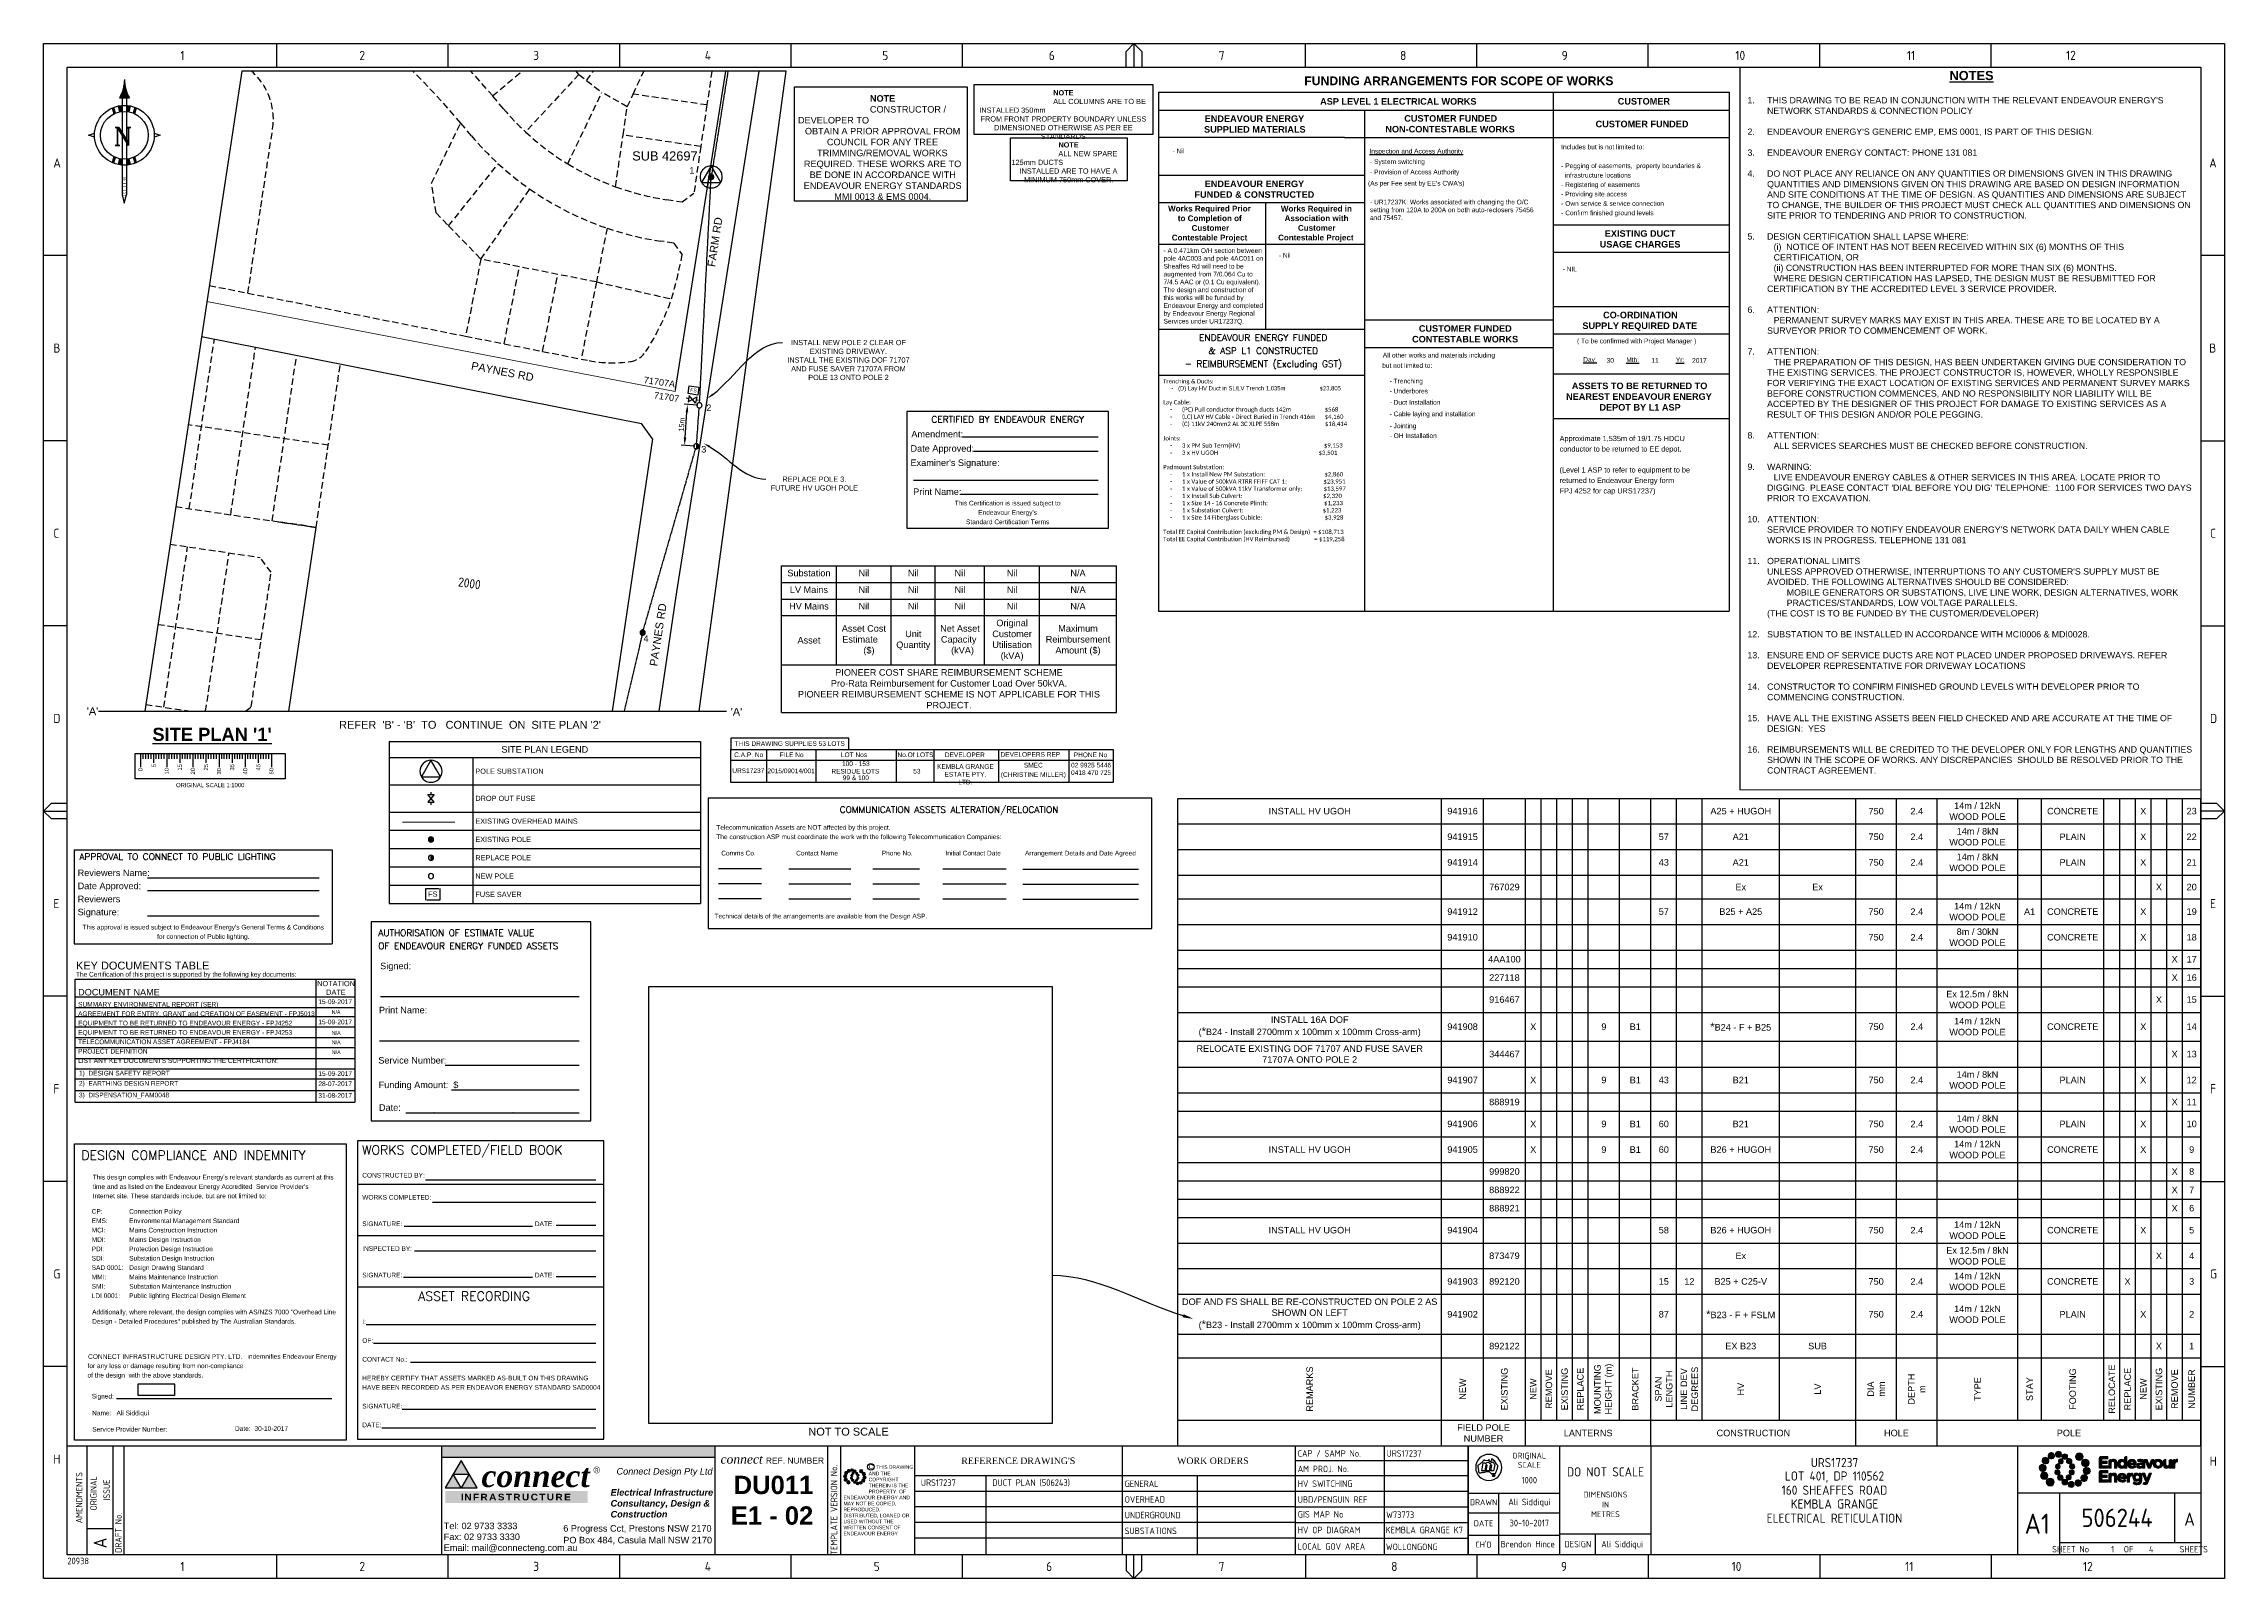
# Paper-space layout 'SHEET 1' of a CAD drawing. Header units: metres, sheet in millimetres. Extents: x -19 to 814, y -3 to 583.
# The model-space entities are those that its viewports show. They can reach past a viewport. Long polylines and large blocks are cut down to what shows.
import ezdxf
from ezdxf import colors
from ezdxf.entities.mleader import LeaderData, LeaderLine
from ezdxf.enums import TextEntityAlignment as Align
from ezdxf.math import Vec2, Vec3

# ---------------------------------------------------------------- set-up
doc = ezdxf.new("R2010")
doc.units = ezdxf.units.M
for name, pattern in [('Cable Exist OH', [1, 1, 0]), ('DASHED', [0.75, 0.5, -0.25]), ('IE Trench LV', [6.5, 5, -1.5])]:
    doc.linetypes.add(name, pattern=pattern)
for name, color, linetype in [('_User Miscellaneous1', 7, 'Continuous'), ('_User Miscellaneous2', 7, 'Continuous'), ('_User_LV_Exist', 7, 'Continuous'), ('Equip_SP_HV_NEW', 7, 'Continuous'), ('Mains_HV_MOD', 3, 'Continuous'), ('Notes', 7, 'Continuous'), ('OH_Details_SP_MISC', 7, 'Continuous'), ('Sub_SP_TR_HV_LV_EXT', 7, 'Continuous'), ('SupportsOH_SP_TR_HV_LV_SL_EXT', 7, 'Continuous'), ('SupportsOH_SP_TR_HV_LV_SL_NEW', 7, 'Continuous')]:
    doc.layers.add(name, color=color, linetype=linetype)
doc.layers.add('Cadastre Land Parcels_SP_EXT', color=9, linetype='Continuous', lineweight=5)
doc.layers.add('Cadastre Roads_SP_EXT', color=9, linetype='Continuous', lineweight=5)
doc.layers.add('Viewports', color=6, linetype='Continuous', plot=False)
doc.styles.add('AR09pt', font='arial.ttf', dxfattribs={"height": 2.3115})
doc.styles.add('ARIAL', font='arial.ttf', dxfattribs={"height": 2})
doc.styles.add('ARIALBOLD', font='arialbd.ttf')
doc.styles.add('Elec', font='romand__.ttf')
doc.styles.add('iecARIAL', font='arial.ttf', dxfattribs={"height": 2})
doc.styles.add('iecISOCP', font='isocp.shx')
doc.styles.add('iecTimesNewRoman', font='times.ttf')
doc.styles.add('POLE_LABEL', font='arial.ttf')
doc.styles.add('Roman', font='romant.shx')
doc.styles.get("Standard").update_dxf_attribs({"font": 'arial.ttf'})
doc.styles.add('Text - ARB09pt', font='arialbd.ttf')
doc.styles.add('Text - ARB10pt', font='arialbd.ttf')
doc.styles.add('Text - ARB13pt', font='arialbd.ttf')
doc.styles.add('TNRI14pt', font='timesi.ttf', dxfattribs={"height": 3.4292})
doc.styles.add('X_78107_BDRY_ST00$0$ISOCP', font='isocp.shx')
doc.linetypes.add('Cable G', pattern='A,6,-0.5,["G",Standard,S=1.7,R=0,X=0.3,Y=-0.8],-2.8', length=9.3)
doc.linetypes.add('Cable Rem', pattern='A,6.5,-0.001,["X",Standard,S=2.5,R=0,X=0,Y=-1.27],-0.001', length=6.502)
doc.linetypes.add('IE Trench HV', pattern='A,7,-0.2,["/",Standard,S=3,R=0,X=0.6,Y=-1.4],-2.5', length=9.7)
doc.dimstyles.new('GISCAD Dim Style', dxfattribs={"dimtxt": 2.5, "dimasz": 3, "dimexe": 1.25, "dimexo": 0.625, "dimtad": 1, "dimtoh": 1, "dimdec": 1, "dimtxsty": 'ARIAL', "dimcen": 2.5, "dimadec": 0, "dimazin": 0, "dimtfac": 1, "dimtdec": 1, "dimtmove": 0, "dimatfit": 3, "dimfxl": 1.25, "dimarcsym": 0})
picture_1 = doc.add_image_def('image1.jpg', size_in_pixel=(298, 96))

psp = doc.layouts.new('SHEET 1')

# ---------------------------------------------------------------- texts
at = {"layer": '_User Miscellaneous1', "linetype": 'Cable Rem', "insert": (631.77, 572.97), "char_height": 2.5, "attachment_point": 1, "style": 'ARIAL'}
psp.add_mtext_dynamic_manual_height_columns("\\pi77.198;{\\fArial|b1|i0|c0|p34;\\H1.4x;\\LNOTES\\fArial|b0|i0|c0|p34;\\l\\P\\pi0;\\H0.71429x;\\P\\pi-7.5,l7.5,t7.5;\\H0.95999x;1.^ITHIS DRAWING TO BE READ IN CONJUNCTION WITH THE RELEVANT ENDEAVOUR ENERGY'S NETWORK STANDARDS & CONNECTION POLICY\\P\\pi0,l0,tz;\\P\\pi-7.5,l7.5,t7.5;2.^IENDEAVOUR ENERGY'S GENERIC EMP, EMS 0001, IS PART OF THIS DESIGN.\\P\\pi0,l0,tz;\\P\\pi-7.5,l7.5,t7.5;3.^IENDEAVOUR ENERGY CONTACT: PHONE 131 081\\P\\pi0,l0,tz;\\P\\pi-7.5,l7.5,t7.5;4.^IDO NOT PLACE ANY RELIANCE ON ANY QUANTITIES OR DIMENSIONS GIVEN IN THIS DRAWING QUANTITIES AND DIMENSIONS GIVEN ON THIS DRAWING ARE BASED ON DESIGN INFORMATION AND SITE CONDITIONS AT THE TIME OF DESIGN. AS QUANTITIES AND DIMENSIONS ARE SUBJECT TO CHANGE, THE BUILDER OF THIS PROJECT MUST CHECK ALL QUANTITIES AND DIMENSIONS ON SITE PRIOR TO TENDERING AND PRIOR TO CONSTRUCTION.\\P\\pi0,l0,tz;\\P\\pi-7.5,l7.5,t7.5;5.^IDESIGN CERTIFICATION SHALL LAPSE WHERE:\\P\\pi-12.5,l12.5,tz;^I(i)  NOTICE OF INTENT HAS NOT BEEN RECEIVED WITHIN SIX (6) MONTHS OF THIS \\P^ICERTIFICATION, OR\\P^I(ii) CONSTRUCTION HAS BEEN INTERRUPTED FOR MORE THAN SIX (6) MONTHS.\\P\\pi-7.5,l7.5;^IWHERE DESIGN CERTIFICATION HAS LAPSED, THE DESIGN MUST BE RESUBMITTED FOR CERTIFICATION BY THE ACCREDITED LEVEL 3 SERVICE PROVIDER.\\P\\pi0,l0;\\P\\pi-7.5,l7.5,t7.5;6.^IATTENTION:\\P\\ptz;^IPERMANENT SURVEY MARKS MAY EXIST IN THIS AREA. THESE ARE TO BE LOCATED BY A SURVEYOR PRIOR TO COMMENCEMENT OF WORK.\\P\\pi0,l0;\\P\\pi-7.5,l7.5,t7.5;7.^IATTENTION:\\P\\ptz;^ITHE PREPARATION OF THIS DESIGN, HAS BEEN UNDERTAKEN GIVING DUE CONSIDERATION TO THE EXISTING SERVICES. THE PROJECT CONSTRUCTOR IS, HOWEVER, WHOLLY RESPONSIBLE FOR VERIFYING THE EXACT LOCATION OF EXISTING SERVICES AND PERMANENT SURVEY MARKS BEFORE CONSTRUCTION COMMENCES, AND NO RESPONSIBILITY NOR LIABILITY WILL BE ACCEPTED BY THE DESIGNER OF THIS PROJECT FOR DAMAGE TO EXISTING SERVICES AS A RESULT OF THIS DESIGN AND/OR POLE PEGGING.\\P\\pi0,l0;\\P\\pi-7.5,l7.5,t7.5;8.^IATTENTION:\\P\\ptz;^IALL SERVICES SEARCHES MUST BE CHECKED BEFORE CONSTRUCTION.\\P\\P\\pt7.5;9.^IWARNING:\\P\\ptz;^ILIVE ENDEAVOUR ENERGY CABLES & OTHER SERVICES IN THIS AREA. LOCATE PRIOR TO DIGGING. PLEASE CONTACT 'DIAL BEFORE YOU DIG' TELEPHONE:  1100 FOR SERVICES TWO DAYS PRIOR TO EXCAVATION.\\P\\P\\pt7.5;10.^IATTENTION:\\P^ISERVICE PROVIDER TO NOTIFY ENDEAVOUR ENERGY'S NETWORK DATA DAILY WHEN CABLE WORKS IS IN PROGRESS. TELEPHONE 131 081\\P\\P11.^IOPERATIONAL LIMITS\\P^IUNLESS APPROVED OTHERWISE, INTERRUPTIONS TO ANY CUSTOMER'S SUPPLY MUST BE AVOIDED. THE FOLLOWING ALTERNATIVES SHOULD BE CONSIDERED:\\P\\pi-15,l15,t15;^IMOBILE GENERATORS OR SUBSTATIONS, LIVE LINE WORK, DESIGN ALTERNATIVES, WORK PRACTICES/STANDARDS, LOW VOLTAGE PARALLELS.\\P\\pi-7.5,l7.5,t7.5;^I(THE COST IS TO BE FUNDED BY THE CUSTOMER/DEVELOPER)\\P\\pi0,l0,tz;\\P\\pi-7.5,l7.5,t7.5;12.^ISUBSTATION TO BE INSTALLED IN ACCORDANCE WITH MCI0006 & MDI0028.\\P\\pi0,l0,tz;\\P\\pi-7.5,l7.5,t7.5;13.^IENSURE END OF SERVICE DUCTS ARE NOT PLACED UNDER PROPOSED DRIVEWAYS. REFER DEVELOPER REPRESENTATIVE FOR DRIVEWAY LOCATIONS\\P\\pi0,l0,tz;\\P\\pi-7.5,l7.5,t7.5;14.^ICONSTRUCTOR TO CONFIRM FINISHED GROUND LEVELS WITH DEVELOPER PRIOR TO COMMENCING CONSTRUCTION.\\P\\pi0,l0,tz;\\P\\pi-7.5,l7.5,t7.5;15.^IHAVE ALL THE EXISTING ASSETS BEEN FIELD CHECKED AND ARE ACCURATE AT THE TIME OF DESIGN:  YES \\P\\pi0,l0,tz;\\P\\pi-7.5,l7.5,t7.5;16.^IREIMBURSEMENTS WILL BE CREDITED TO THE DEVELOPER ONLY FOR LENGTHS AND QUANTITIES SHOWN IN THE SCOPE OF WORKS. ANY DISCREPANCIES  SHOULD BE RESOLVED PRIOR TO THE CONTRACT AGREEMENT.}", width=170.6375, gutter_width=10, heights=[0], dxfattribs=at)
at = {"layer": '_User Miscellaneous2', "width": 2.411, "attachment_point": 2, "rotation": 351.68195}
for s, insert, char_height in [('71707A', (216.17, 455.35), 2.5), ('71707', (218.89, 449.66), 2.5), ('FS', (229.12, 451.67), 1.4)]:
    psp.add_mtext(s, dxfattribs=dict(at, insert=insert, char_height=char_height))
at = {"layer": 'Cadastre Roads_SP_EXT'}
for s, rotation, p in [('FARM RD', 81.47005, (237.24, 497.95)), ('PAYNES RD', 349.04962, (143.83, 458.96)), ('PAYNES RD', 81.47005, (215.14, 345.35))]:
    psp.add_text(s, height=3, rotation=rotation, dxfattribs=at).set_placement(p)
at = {"layer": 'Notes'}
for s, height, style, p in [('FUNDING ARRANGEMENTS FOR SCOPE OF WORKS', 3.3388, 'Text - ARB13pt', (462.4, 567.53)), ('ASP LEVEL 1 ELECTRICAL WORKS', 2.5, 'Text - ARB10pt', (468.46, 560.08)), (' CUSTOMER', 2.5, 'Text - ARB10pt', (581.21, 560.13)), ('SUPPLIED MATERIALS', 2.5, 'Text - ARB10pt', (424.1, 549.4)), ('ENDEAVOUR ENERGY', 2.5, 'Text - ARB10pt', (424.34, 553.5)), ('NON-CONTESTABLE WORKS', 2.5, 'Text - ARB10pt', (493.38, 549.48)), ('CUSTOMER FUNDED', 2.5, 'Text - ARB10pt', (500.61, 553.58)), ('CUSTOMER FUNDED', 2.5, 'Text - ARB10pt', (573.73, 551.45)), ('FUNDED & CONSTRUCTED', 2.5, 'Text - ARB10pt', (420.44, 524.5)), ('ENDEAVOUR ENERGY', 2.5, 'Text - ARB10pt', (424.33, 528.6)), ('Works Required Prior', 2.2, 'Text - ARB09pt', (410.36, 519.27)), ('to Completion of', 2.2, 'Text - ARB09pt', (414.08, 515.58)), ('Works Required in', 2.2, 'Text - ARB09pt', (453.45, 519.25)), ('Association with', 2.2, 'Text - ARB09pt', (454.89, 515.6)), ('Contestable Project', 2.2, 'Text - ARB09pt', (411.76, 508.2)), ('Customer', 2.2, 'Text - ARB09pt', (419.35, 511.89)), ('Contestable Project', 2.2, 'Text - ARB09pt', (452.39, 508.22)), ('Customer', 2.2, 'Text - ARB09pt', (459.98, 511.91)), ('EXISTING DUCT', 2.5, 'Text - ARB10pt', (577.24, 509.61)), ('USAGE CHARGES', 2.5, 'Text - ARB10pt', (575.29, 505.51)), ('CUSTOMER FUNDED', 2.5, 'Text - ARB10pt', (506.18, 473.33)), ('SUPPLY REQUIRED DATE', 2.5, 'Text - ARB10pt', (568.68, 474.37)), ('CO-ORDINATION', 2.5, 'Text - ARB10pt', (576.59, 478.47)), ('CONTESTABLE WORKS', 2.5, 'Text - ARB10pt', (503.59, 469.24)), ('ASSETS TO BE RETURNED TO', 2.5, 'Text - ARB10pt', (564.64, 451.4)), ('NEAREST ENDEAVOUR ENERGY', 2.5, 'Text - ARB10pt', (562.44, 447.3)), ('DEPOT BY L1 ASP', 2.5, 'Text - ARB10pt', (575.19, 443.2))]:
    psp.add_text(s, height=height, dxfattribs=dict(at, style=style)).set_placement(p)
at = {"layer": 'Notes', "color": 7, "lineweight": -3}
for s, p in [('- Nil', (412.07, 541.52)), ('%%UInspection and Access Authority', (487.32, 541.43)), ('- System switching', (487.54, 537.44)), ('- Provision of Access Authority', (487.54, 533.46)), ("(As per Fee sent by EE's CWA's)", (486.76, 529.17)), ('- Nil', (452.7, 501.61)), ('- NIL', (561.14, 496.37)), ('( To be confirmed with Project Manager )', (566.65, 468.91)), ('but not limited to:', (492.17, 459.53)), ('All other works and materials including', (492.41, 463.47)), ('%%UDay:', (568.99, 461.83)), ('30', (577.94, 461.47)), ('%%UMth:', (585.46, 461.71)), ('11', (595.01, 461.47)), ('%%UYr:', (604.4, 461.71)), ('2017', (610.61, 461.45)), ('- Trenching', (495.01, 453.58)), ('- Underbores', (495.01, 449.75)), ('- Duct Installation', (495.01, 445.45)), ('- Cable laying and installation', (495.01, 441.04)), ('- Jointing', (495.01, 436.47)), ('- OH Installation', (495.01, 432.71))]:
    psp.add_text(s, height=1.8, dxfattribs=at).set_placement(p)
at = {"layer": 'Notes'}
for s, p in [('THIS DRAWING SUPPLIES 53 LOTS', (265.77, 315.97)), ('FILE No', (266.49, 311.68)), ('100 - 153', (291.03, 308.28)), ('DEVELOPER', (332.69, 311.68)), ('02 9925 5446', (380.93, 307.74)), ('PHONE No', (380.68, 311.67)), ('URS17237', (249.94, 305.62)), ('2015/09014/001', (266.3, 305.54)), ('RESIDUE LOTS', (290.85, 305.39)), ('99 & 100', (291.03, 302.89)), ('53', (314.35, 305.42)), ('0418 470 725', (380.93, 304.86))]:
    psp.add_text(s, height=1.79, dxfattribs=at).set_placement(p, align=Align.MIDDLE_CENTER)
at = {"layer": 'Notes', "attachment_point": 1, "style": 'iecARIAL'}
for s, width, insert, char_height in [('\\pi27.5;{\\fArial|b1|i0|c0|p34;\\C1;NOTE\\fArial|b0|i0|c0|p34;\\P\\pi3.6771;}CONSTRUCTOR / DEVELOPER TO \\P\\pi2.6591;OBTAIN A PRIOR APPROVAL FROM \\P\\pi11.066;COUNCIL FOR ANY TREE \\P\\pi7.3325;TRIMMING/REMOVAL WORKS \\P\\pi2.272;REQUIRED. THESE WORKS ARE TO \\P\\pi4.4607;BE DONE IN ACCORDANCE WITH \\P\\pi2.1867;ENDEAVOUR ENERGY STANDARDS\\P\\pi13.877;MMI 0013 & EMS 0004.', 64.2677, (268.91, 563.73), 2.5), ('\\pi28.234;{\\fArial|b1|i0|c0|p34;\\C1;NOTE\\fArial|b0|i0|c0|p34;\\P\\pi1.2884;}ALL COLUMNS ARE TO BE INSTALLED 350mm \\P\\pi0.46033;FROM FRONT PROPERTY BOUNDARY UNLESS \\P\\pi5.6547;DIMENSIONED OTHERWISE AS PER EE \\P\\pi23.461;STANDARDS', 63.8825, (338.23, 565.65), 2), ('\\pi17.931;{\\fArial|b1|i0|c0|p34;\\C1;NOTE\\fArial|b0|i0|c0|p34;\\P\\pi0.20839;}ALL NEW SPARE 125mm DUCTS \\P\\pi3.0576;INSTALLED ARE TO HAVE A \\P\\pi4.7882;MINIMUM 750mm COVER.', 43.2776, (350.52, 545.73), 2)]:
    psp.add_mtext_dynamic_manual_height_columns(s, width=width, gutter_width=10, heights=[0], dxfattribs=dict(at, insert=insert, char_height=char_height))
at = {"layer": 'Notes', "color": 7, "lineweight": -3, "attachment_point": 4, "line_spacing_factor": 1.2}
for s, insert, char_height, width in [('Includes but is not limited to:\\P\\P- Pegging of easements,  property boundaries &\\P  infrastructure locations\\P- Registering of easements\\P- Providing site access\\P- Own service & service connection\\P- Confirm finished ground levels', (560.58, 531.07), 1.8, 56.9992), ('Approximate 1,535m of 19/1.75 HDCU conductor to be returned to EE depot.\\P\\P(Level 1 ASP to refer to equipment to be returned to Endeavour Energy form\\PFPJ 4252 for cap URS17237)', (559.97, 422.24), 2, 49.7594)]:
    psp.add_mtext(s, dxfattribs=dict(at, insert=insert, char_height=char_height, width=width))
at = {"layer": 'Notes', "color": 7, "linetype": 'IE Trench LV', "char_height": 1.8, "attachment_point": 1}
for s, insert, width in [('- UR17237K: Works associated with changing the O/C setting from 120A to 200A on both auto-reclosers 75456 and 75457.', (487.54, 523.79), 62.3881), ('- A 0.471km O/H section between pole 4AC003 and pole 4AC011 on Sheaffes Rd will need to be augmented from 7/0.064 Cu to 7/4.5 AAC or (0.1 Cu equivalent). The design and construction of this works will be funded by Endeavour Energy and completed by Endeavour Energy Regional Services under UR17237Q.', (408.62, 505.25), 38.1026)]:
    psp.add_mtext(s, dxfattribs=dict(at, insert=insert, width=width))
at = {"layer": 'Notes', "insert": (446.73, 465.66), "char_height": 2.5, "width": 68.2581, "attachment_point": 5, "line_spacing_factor": 1.2, "style": 'Elec'}
psp.add_mtext('ENDEAVOUR ENERGY FUNDED \\P& ASP L1 CONSTRUCTED \\P- REIMBURSEMENT (Excluding GST)', dxfattribs=at)
at = {"layer": 'Notes', "insert": (408.48, 455.2), "char_height": 1.8, "width": 75.4558, "attachment_point": 1}
psp.add_mtext('{\\fCalibri|b0|i0|c0|p34;\\H0.88889x;Trenching & Ducts:\\P\\fArial|b0|i0|c0|p34;     -   (D) Lay HV Duct in SL/LV Trench 1,035m           \\fCalibri|b0|i0|c0|p34;           $23,805\\fArial|b1|i0|c0|p34;\\P\\fCalibri|b0|i0|c0|p34;\\P\\H1.0313x;Lay Cable: \\P\\pi-2.7,l5.4;-^I(PC) Pull conductor through ducts 142m                      $568\\P-^I(LC) LAY HV Cable - Direct Buried in Trench 416m      $4,160\\P-^I(C) 11kV 240mm2 AL 3C XLPE 558m                              $18,414\\P\\pi0;\\P\\pl0;Joints:\\P\\pi-2.7,l5.4;-^I3 x PM Sub Term(HV)                                                       $9,153\\P-^I3 x HV UGOH^I                                                                 $3,501\\P\\pi0;\\P\\pl0;Padmount Substation:\\P\\pi-2.7,l5.4;-^I1 x Install New PM Substation:                                       $2,860\\P-^I1 x Value of 500kVA RTRR FFIFF CAT 1:                        $23,951\\P-^I1 x Value of 500kVA 11kV Transformer only:              $13,597\\P-^I1 x Install Sub Culvert:                                                     $2,320\\P-^I1 x Size 14 - 16 Concrete Plinth:                                     $1,233\\P-^I1 x Substation Culvert:                                                    $1,223\\P-^I1 x Size 14 Fiberglass Cubicle:                                         $3,928\\P\\pi0,l0; \\PTotal EE Capital Contribution (excluding PM & Design)  = $108,713\\PTotal EE Capital Contribution (HV Reimbursed)                = $119,258}', dxfattribs=at)
at = {"layer": 'Notes'}
for s, width, insert, char_height, attachment_point in [("'A'", 3.868, (-2.86, 329.82), 3, 1), ("'A'", 3.868, (243.21, 329.61), 3, 1), ("{\\fArial|b1|i0|c0|p34;\\LSITE PLAN '1'}", 56.2259, (45.03, 319.47), 5, 5), ("REFER  'B' - 'B'  TO   CONTINUE  ON  SITE PLAN '2'", 102.6971, (93.57, 324.64), 3, 1), ('{\\C7;15-09-2017}', 12.7111, (85.64, 218.25), 1.8, 1), ('{\\C7;15-09-2017}', 12.7111, (85.64, 210.51), 1.8, 1), ('{\\H0.716x;\\C7;N/A}', 1.8, (90.73, 214.08), 2, 1), ('{\\H0.716x;\\C7;N/A}', 1.8, (90.81, 206.1), 2, 1), ('{\\H0.716x;\\C7;N/A}', 1.8, (90.81, 202.52), 2, 1), ('{\\H0.716x;\\C7;N/A}', 1.8, (90.81, 198.75), 2, 1), ('{\\C7;28-07-2017}', 12.7111, (85.64, 186.88), 1.8, 1), ('{\\C7;15-09-2017}', 12.7111, (85.64, 190.78), 1.8, 1), ('{\\C7;31-08-2017}', 12.7111, (85.64, 182.42), 1.8, 1), ('NOT TO SCALE', 30.5436, (272.89, 54.55), 3, 1)]:
    psp.add_mtext_dynamic_manual_height_columns(s, width=width, gutter_width=4, heights=[0], dxfattribs=dict(at, insert=insert, char_height=char_height, attachment_point=attachment_point))
at = {"layer": 'Notes', "line_spacing_factor": 1.2}
for s, insert, char_height, width, attachment_point in [('C.A.P. No', (250.09, 311.68), 1.79, 12.8228, 5), ('LOT Nos', (290.33, 311.68), 1.79, 12.3881, 5), ('No.Of LOTS', (313.82, 311.68), 1.79, 14.5615, 5), ('DEVELOPERS REP', (357.73, 311.81), 1.79, 23.9713, 5), ('{\\H0.716x;The Certification of this project is supported by the following key documents:}', (-6.99, 227.54), 2.5, 85.0328, 4), ('KEY DOCUMENTS TABLE', (-6.99, 231.13), 3, 85.0328, 4), ('DOCUMENT NAME\\P{\\H0.716x;SUMMARY ENVIRONMENTAL REPORT (SER)\\PAGREEMENT FOR ENTRY, GRANT and CREATION OF EASEMENT - FPJ5013\\PEQUIPMENT TO BE RETURNED TO ENDEAVOUR ENERGY - FPJ4252\\PEQUIPMENT TO BE RETURNED TO ENDEAVOUR ENERGY - FPJ4253\\PTELECOMMUNICATION ASSET AGREEMENT - FPJ4184\\PPROJECT DEFINITION\\PLIST ANY KEY DOCUMENTS SUPPORTING THE CERTFICATION:}', (-6.17, 208.08), 2.5, 90.3663, 4), ('{\\H0.716x;2)  EARTHING DESIGN REPORT}', (-5.85, 185.87), 2.5, 40.0315, 4), ('{\\H0.716x;1)  DESIGN SAFETY REPORT}', (-5.85, 189.77), 2.5, 36.0031, 4), ('{\\H0.716x;3)  DISPENSATION_FAM0048}', (-5.85, 181.41), 2.5, 36.0031, 4)]:
    psp.add_mtext(s, dxfattribs=dict(at, insert=insert, char_height=char_height, width=width, attachment_point=attachment_point))
at = {"layer": 'Notes', "insert": (358.87, 305.66), "char_height": 1.79, "attachment_point": 5, "line_spacing_factor": 1.2}
psp.add_mtext('SMEC \\P(CHRISTINE MILLER)', dxfattribs=at)
at = {"layer": 'Notes', "linetype": 'IE Trench LV', "insert": (332.9, 308.1), "char_height": 1.79, "width": 21.8935, "attachment_point": 2}
psp.add_mtext('KEMBLA GRANGE ESTATE PTY. LTD.', dxfattribs=at)
at = {"layer": 'Notes', "insert": (92.18, 225.28), "char_height": 2, "attachment_point": 1}
psp.add_mtext('\\pi-6.9966;{\\C7;NOTATION\\P\\pi-3.543;DATE}', dxfattribs=at)

msp = doc.modelspace()

# ---------------------------------------------------------------- blocks, each defined once
blk = doc.blocks.new('EE_LOGO_SMALL')
at = {"layer": 'Notes'}
h = blk.add_hatch(color=256, dxfattribs=at)
edge = h.paths.add_edge_path()
edge.add_spline(control_points=[(-8.4, 2), (-9.2, 2), (-9.8, 1.4), (-9.8, 0.7), (-9.9, -0.1), (-9.3, -0.7), (-8.6, -0.8), (-7.8, -0.8), (-7.2, -0.2), (-7.1, 0.5), (-7.1, 1.3), (-7.7, 1.9), (-8.4, 2)], knot_values=[0, 0, 0, 0, 1, 1, 1, 2, 2, 2, 3, 3, 3, 4, 4, 4, 4], degree=3, periodic=0)
h = blk.add_hatch(color=256, dxfattribs=at)
edge = h.paths.add_edge_path()
edge.add_spline(control_points=[(-6.8, 4.5), (-7.4, 4.8), (-8.2, 4.6), (-8.6, 4), (-8.9, 3.4), (-8.7, 2.6), (-8.1, 2.2), (-7.5, 1.9), (-6.7, 2.1), (-6.3, 2.7), (-6, 3.3), (-6.2, 4.1), (-6.8, 4.5)], knot_values=[0, 0, 0, 0, 1, 1, 1, 2, 2, 2, 3, 3, 3, 4, 4, 4, 4], degree=3, periodic=0)
h = blk.add_hatch(color=256, dxfattribs=at)
edge = h.paths.add_edge_path()
edge.add_spline(control_points=[(-4.2, 5.9), (-4.6, 6.5), (-5.3, 6.6), (-5.9, 6.3), (-6.4, 5.9), (-6.6, 5.1), (-6.2, 4.6), (-5.9, 4), (-5.1, 3.8), (-4.6, 4.2), (-4, 4.6), (-3.8, 5.3), (-4.2, 5.9)], knot_values=[0, 0, 0, 0, 1, 1, 1, 2, 2, 2, 3, 3, 3, 4, 4, 4, 4], degree=3, periodic=0)
h = blk.add_hatch(color=256, dxfattribs=at)
edge = h.paths.add_edge_path()
edge.add_spline(control_points=[(-1.3, 5.9), (-1.4, 6.5), (-2, 7), (-2.6, 6.9), (-3.3, 6.9), (-3.7, 6.3), (-3.7, 5.6), (-3.6, 5), (-3, 4.5), (-2.4, 4.6), (-1.7, 4.7), (-1.3, 5.2), (-1.3, 5.9)], knot_values=[0, 0, 0, 0, 1, 1, 1, 2, 2, 2, 3, 3, 3, 4, 4, 4, 4], degree=3, periodic=0)
h = blk.add_hatch(color=256, dxfattribs=at)
edge = h.paths.add_edge_path()
edge.add_spline(control_points=[(-2.5, 2.1), (-3, 2.2), (-3.5, 1.9), (-3.6, 1.3), (-3.7, 0.8), (-3.4, 0.3), (-2.9, 0.2), (-2.4, 0.1), (-1.9, 0.4), (-1.8, 0.9), (-1.7, 1.5), (-2, 2), (-2.5, 2.1)], knot_values=[0, 0, 0, 0, 1, 1, 1, 2, 2, 2, 3, 3, 3, 4, 4, 4, 4], degree=3, periodic=0)
h = blk.add_hatch(color=256, dxfattribs=at)
edge = h.paths.add_edge_path()
edge.add_spline(control_points=[(1, 4.9), (1, 4.3), (0.5, 3.8), (-0.1, 3.8), (-0.7, 3.8), (-1.2, 4.3), (-1.2, 4.9), (-1.2, 5.5), (-0.7, 6), (-0.1, 6), (0.5, 6), (1, 5.5), (1, 4.9)], knot_values=[0, 0, 0, 0, 1, 1, 1, 2, 2, 2, 3, 3, 3, 4, 4, 4, 4], degree=3, periodic=0)
edge = h.paths.add_edge_path()
edge.add_spline(control_points=[(-1.4, 4), (-1.9, 4.1), (-2.4, 3.8), (-2.5, 3.3), (-2.6, 2.7), (-2.3, 2.2), (-1.8, 2.1), (-1.3, 2), (-0.7, 2.3), (-0.6, 2.9), (-0.5, 3.4), (-0.9, 3.9), (-1.4, 4)], knot_values=[0, 0, 0, 0, 1, 1, 1, 2, 2, 2, 3, 3, 3, 4, 4, 4, 4], degree=3, periodic=0)
h = blk.add_hatch(color=256, dxfattribs=at)
edge = h.paths.add_edge_path()
edge.add_spline(control_points=[(2.3, 2.4), (2.8, 2.8), (2.8, 3.4), (2.4, 3.9), (2, 4.3), (1.4, 4.3), (0.9, 3.9), (0.5, 3.6), (0.5, 2.9), (0.9, 2.5), (1.2, 2), (1.9, 2), (2.3, 2.4)], knot_values=[0, 0, 0, 0, 1, 1, 1, 2, 2, 2, 3, 3, 3, 4, 4, 4, 4], degree=3, periodic=0)
edge = h.paths.add_edge_path()
edge.add_spline(control_points=[(1, 4.9), (1, 4.3), (0.5, 3.8), (-0.1, 3.8), (-0.7, 3.8), (-1.2, 4.3), (-1.2, 4.9), (-1.2, 5.5), (-0.7, 6), (-0.1, 6), (0.5, 6), (1, 5.5), (1, 4.9)], knot_values=[0, 0, 0, 0, 1, 1, 1, 2, 2, 2, 3, 3, 3, 4, 4, 4, 4], degree=3, periodic=0)
h = blk.add_hatch(color=256, dxfattribs=at)
edge = h.paths.add_edge_path()
edge.add_spline(control_points=[(1, 4.9), (1, 4.3), (0.5, 3.8), (-0.1, 3.8), (-0.7, 3.8), (-1.2, 4.3), (-1.2, 4.9), (-1.2, 5.5), (-0.7, 6), (-0.1, 6), (0.5, 6), (1, 5.5), (1, 4.9)], knot_values=[0, 0, 0, 0, 1, 1, 1, 2, 2, 2, 3, 3, 3, 4, 4, 4, 4], degree=3, periodic=0)
edge = h.paths.add_edge_path(flags=16)
edge.add_spline(control_points=[(1, 4.9), (1, 4.3), (0.5, 3.8), (-0.1, 3.8), (-0.7, 3.8), (-1.2, 4.3), (-1.2, 4.9), (-1.2, 5.5), (-0.7, 6), (-0.1, 6), (0.5, 6), (1, 5.5), (1, 4.9)], knot_values=[0, 0, 0, 0, 1, 1, 1, 2, 2, 2, 3, 3, 3, 4, 4, 4, 4], degree=3, periodic=0)
h = blk.add_hatch(color=256, dxfattribs=at)
edge = h.paths.add_edge_path()
edge.add_spline(control_points=[(3, 0.2), (3.5, 0.3), (3.8, 0.9), (3.7, 1.4), (3.6, 1.9), (3, 2.3), (2.5, 2.1), (1.9, 2), (1.6, 1.4), (1.8, 0.9), (1.9, 0.4), (2.5, 0.1), (3, 0.2)], knot_values=[0, 0, 0, 0, 1, 1, 1, 2, 2, 2, 3, 3, 3, 4, 4, 4, 4], degree=3, periodic=0)
h = blk.add_hatch(color=256, dxfattribs=at)
edge = h.paths.add_edge_path()
edge.add_spline(control_points=[(7, 4.9), (7, 4), (6.3, 3.4), (5.5, 3.4), (4.6, 3.4), (4, 4), (4, 4.9), (4, 5.7), (4.6, 6.4), (5.5, 6.4), (6.3, 6.4), (7, 5.7), (7, 4.9)], knot_values=[0, 0, 0, 0, 1, 1, 1, 2, 2, 2, 3, 3, 3, 4, 4, 4, 4], degree=3, periodic=0)
h = blk.add_hatch(color=256, dxfattribs=at)
edge = h.paths.add_edge_path()
edge.add_spline(control_points=[(8.4, 1.1), (9.1, 1.5), (9.4, 2.3), (9.1, 3), (8.8, 3.7), (7.9, 4.1), (7.2, 3.8), (6.5, 3.4), (6.2, 2.6), (6.5, 1.9), (6.8, 1.2), (7.7, 0.8), (8.4, 1.1)], knot_values=[0, 0, 0, 0, 1, 1, 1, 2, 2, 2, 3, 3, 3, 4, 4, 4, 4], degree=3, periodic=0)
h = blk.add_hatch(color=256, dxfattribs=at)
edge = h.paths.add_edge_path()
edge.add_spline(control_points=[(8.3, -1.9), (9, -1.9), (9.7, -1.4), (9.7, -0.6), (9.7, 0.1), (9.2, 0.8), (8.4, 0.8), (7.7, 0.8), (7, 0.3), (7, -0.5), (6.9, -1.2), (7.5, -1.9), (8.3, -1.9)], knot_values=[0, 0, 0, 0, 1, 1, 1, 2, 2, 2, 3, 3, 3, 4, 4, 4, 4], degree=3, periodic=0)
h = blk.add_hatch(color=256, dxfattribs=at)
edge = h.paths.add_edge_path()
edge.add_spline(control_points=[(-8.5, -1.1), (-9.2, -1.4), (-9.6, -2.3), (-9.3, -3), (-8.9, -3.7), (-8.1, -4), (-7.4, -3.7), (-6.7, -3.4), (-6.3, -2.5), (-6.6, -1.8), (-7, -1.1), (-7.8, -0.8), (-8.5, -1.1)], knot_values=[0, 0, 0, 0, 1, 1, 1, 2, 2, 2, 3, 3, 3, 4, 4, 4, 4], degree=3, periodic=0)
h = blk.add_hatch(color=256, dxfattribs=at)
edge = h.paths.add_edge_path()
edge.add_spline(control_points=[(-7.1, -4.8), (-7.1, -4), (-6.5, -3.3), (-5.6, -3.3), (-4.8, -3.3), (-4.1, -4), (-4.1, -4.8), (-4.1, -5.7), (-4.8, -6.3), (-5.6, -6.3), (-6.5, -6.3), (-7.1, -5.7), (-7.1, -4.8)], knot_values=[0, 0, 0, 0, 1, 1, 1, 2, 2, 2, 3, 3, 3, 4, 4, 4, 4], degree=3, periodic=0)
h = blk.add_hatch(color=256, dxfattribs=at)
edge = h.paths.add_edge_path()
edge.add_spline(control_points=[(-3.1, -0.2), (-3.7, -0.3), (-4, -0.8), (-3.8, -1.4), (-3.7, -1.9), (-3.2, -2.2), (-2.6, -2.1), (-2.1, -1.9), (-1.8, -1.4), (-1.9, -0.9), (-2.1, -0.3), (-2.6, 0), (-3.1, -0.2)], knot_values=[0, 0, 0, 0, 1, 1, 1, 2, 2, 2, 3, 3, 3, 4, 4, 4, 4], degree=3, periodic=0)
h = blk.add_hatch(color=256, dxfattribs=at)
edge = h.paths.add_edge_path()
edge.add_spline(control_points=[(-2.5, -2.3), (-2.9, -2.7), (-3, -3.4), (-2.6, -3.8), (-2.2, -4.2), (-1.5, -4.3), (-1.1, -3.9), (-0.7, -3.5), (-0.6, -2.8), (-1, -2.4), (-1.4, -2), (-2, -1.9), (-2.5, -2.3)], knot_values=[0, 0, 0, 0, 1, 1, 1, 2, 2, 2, 3, 3, 3, 4, 4, 4, 4], degree=3, periodic=0)
h = blk.add_hatch(color=256, dxfattribs=at)
edge = h.paths.add_edge_path()
edge.add_spline(control_points=[(-1.2, -4.8), (-1.2, -4.2), (-0.7, -3.7), (-0.1, -3.7), (0.5, -3.7), (1, -4.2), (1, -4.8), (1, -5.4), (0.5, -5.9), (-0.1, -5.9), (-0.7, -5.9), (-1.2, -5.4), (-1.2, -4.8)], knot_values=[0, 0, 0, 0, 1, 1, 1, 2, 2, 2, 3, 3, 3, 4, 4, 4, 4], degree=3, periodic=0)
h = blk.add_hatch(color=256, dxfattribs=at)
edge = h.paths.add_edge_path()
edge.add_spline(control_points=[(1.2, -3.9), (1.7, -4.1), (2.2, -3.7), (2.3, -3.2), (2.5, -2.7), (2.1, -2.2), (1.6, -2.1), (1.1, -2), (0.6, -2.3), (0.5, -2.8), (0.4, -3.3), (0.7, -3.8), (1.2, -3.9)], knot_values=[0, 0, 0, 0, 1, 1, 1, 2, 2, 2, 3, 3, 3, 4, 4, 4, 4], degree=3, periodic=0)
h = blk.add_hatch(color=256, dxfattribs=at)
edge = h.paths.add_edge_path()
edge.add_spline(control_points=[(1.2, -5.8), (1.3, -6.5), (1.8, -6.9), (2.5, -6.9), (3.1, -6.8), (3.6, -6.2), (3.5, -5.6), (3.4, -5), (2.9, -4.5), (2.2, -4.6), (1.6, -4.6), (1.1, -5.2), (1.2, -5.8)], knot_values=[0, 0, 0, 0, 1, 1, 1, 2, 2, 2, 3, 3, 3, 4, 4, 4, 4], degree=3, periodic=0)
h = blk.add_hatch(color=256, dxfattribs=at)
edge = h.paths.add_edge_path()
edge.add_spline(control_points=[(2.4, -2), (2.9, -2.1), (3.4, -1.8), (3.5, -1.3), (3.6, -0.8), (3.3, -0.3), (2.8, -0.2), (2.2, -0.1), (1.7, -0.4), (1.6, -0.9), (1.5, -1.4), (1.8, -1.9), (2.4, -2)], knot_values=[0, 0, 0, 0, 1, 1, 1, 2, 2, 2, 3, 3, 3, 4, 4, 4, 4], degree=3, periodic=0)
h = blk.add_hatch(color=256, dxfattribs=at)
edge = h.paths.add_edge_path()
edge.add_spline(control_points=[(4, -5.8), (4.4, -6.4), (5.2, -6.6), (5.7, -6.2), (6.3, -5.8), (6.5, -5.1), (6.1, -4.5), (5.7, -4), (5, -3.8), (4.4, -4.2), (3.8, -4.5), (3.7, -5.3), (4, -5.8)], knot_values=[0, 0, 0, 0, 1, 1, 1, 2, 2, 2, 3, 3, 3, 4, 4, 4, 4], degree=3, periodic=0)
h = blk.add_hatch(color=256, dxfattribs=at)
edge = h.paths.add_edge_path()
edge.add_spline(control_points=[(6.7, -4.4), (7.3, -4.8), (8.1, -4.6), (8.4, -4), (8.8, -3.3), (8.6, -2.6), (8, -2.2), (7.3, -1.8), (6.6, -2.1), (6.2, -2.7), (5.8, -3.3), (6, -4.1), (6.7, -4.4)], knot_values=[0, 0, 0, 0, 1, 1, 1, 2, 2, 2, 3, 3, 3, 4, 4, 4, 4], degree=3, periodic=0)
at = {"layer": 'Notes', "lineweight": 0}
for points in [[(1.8, 2.1), (1.8, 2.1)], [(-2, -2.1), (-2, -2.1)]]:
    blk.add_lwpolyline(points, dxfattribs=at)
for points in [[(-8.4, 2), (-9.2, 2), (-9.8, 1.4), (-9.8, 0.7), (-9.9, -0.1), (-9.3, -0.7), (-8.6, -0.8), (-7.8, -0.8), (-7.2, -0.2), (-7.1, 0.5), (-7.1, 1.3), (-7.7, 1.9), (-8.4, 2)], [(-6.8, 4.5), (-7.4, 4.8), (-8.2, 4.6), (-8.6, 4), (-8.9, 3.4), (-8.7, 2.6), (-8.1, 2.2), (-7.5, 1.9), (-6.7, 2.1), (-6.3, 2.7), (-6, 3.3), (-6.2, 4.1), (-6.8, 4.5)], [(-4.2, 5.9), (-4.6, 6.5), (-5.3, 6.6), (-5.9, 6.3), (-6.4, 5.9), (-6.6, 5.1), (-6.2, 4.6), (-5.9, 4), (-5.1, 3.8), (-4.6, 4.2), (-4, 4.6), (-3.8, 5.3), (-4.2, 5.9)], [(-1.3, 5.9), (-1.4, 6.5), (-2, 7), (-2.6, 6.9), (-3.3, 6.9), (-3.7, 6.3), (-3.7, 5.6), (-3.6, 5), (-3, 4.5), (-2.4, 4.6), (-1.7, 4.7), (-1.3, 5.2), (-1.3, 5.9)], [(-2.5, 2.1), (-3, 2.2), (-3.5, 1.9), (-3.6, 1.3), (-3.7, 0.8), (-3.4, 0.3), (-2.9, 0.2), (-2.4, 0.1), (-1.9, 0.4), (-1.8, 0.9), (-1.7, 1.5), (-2, 2), (-2.5, 2.1)], [(-1.4, 4), (-1.9, 4.1), (-2.4, 3.8), (-2.5, 3.3), (-2.6, 2.7), (-2.3, 2.2), (-1.8, 2.1), (-1.3, 2), (-0.7, 2.3), (-0.6, 2.9), (-0.5, 3.4), (-0.9, 3.9), (-1.4, 4)], [(1, 4.9), (1, 4.3), (0.5, 3.8), (-0.1, 3.8), (-0.7, 3.8), (-1.2, 4.3), (-1.2, 4.9), (-1.2, 5.5), (-0.7, 6), (-0.1, 6), (0.5, 6), (1, 5.5), (1, 4.9)], [(1, 4.9), (1, 4.3), (0.5, 3.8), (-0.1, 3.8), (-0.7, 3.8), (-1.2, 4.3), (-1.2, 4.9), (-1.2, 5.5), (-0.7, 6), (-0.1, 6), (0.5, 6), (1, 5.5), (1, 4.9)], [(2.3, 2.4), (2.8, 2.8), (2.8, 3.4), (2.4, 3.9), (2, 4.3), (1.4, 4.3), (0.9, 3.9), (0.5, 3.6), (0.5, 2.9), (0.9, 2.5), (1.2, 2), (1.9, 2), (2.3, 2.4)], [(3, 0.2), (3.5, 0.3), (3.8, 0.9), (3.7, 1.4), (3.6, 1.9), (3, 2.3), (2.5, 2.1), (1.9, 2), (1.6, 1.4), (1.8, 0.9), (1.9, 0.4), (2.5, 0.1), (3, 0.2)], [(7, 4.9), (7, 4), (6.3, 3.4), (5.5, 3.4), (4.6, 3.4), (4, 4), (4, 4.9), (4, 5.7), (4.6, 6.4), (5.5, 6.4), (6.3, 6.4), (7, 5.7), (7, 4.9)], [(8.4, 1.1), (9.1, 1.5), (9.4, 2.3), (9.1, 3), (8.8, 3.7), (7.9, 4.1), (7.2, 3.8), (6.5, 3.4), (6.2, 2.6), (6.5, 1.9), (6.8, 1.2), (7.7, 0.8), (8.4, 1.1)], [(8.3, -1.9), (9, -1.9), (9.7, -1.4), (9.7, -0.6), (9.7, 0.1), (9.2, 0.8), (8.4, 0.8), (7.7, 0.8), (7, 0.3), (7, -0.5), (6.9, -1.2), (7.5, -1.9), (8.3, -1.9)], [(-8.5, -1.1), (-9.2, -1.4), (-9.6, -2.3), (-9.3, -3), (-8.9, -3.7), (-8.1, -4), (-7.4, -3.7), (-6.7, -3.4), (-6.3, -2.5), (-6.6, -1.8), (-7, -1.1), (-7.8, -0.8), (-8.5, -1.1)], [(-7.1, -4.8), (-7.1, -4), (-6.5, -3.3), (-5.6, -3.3), (-4.8, -3.3), (-4.1, -4), (-4.1, -4.8), (-4.1, -5.7), (-4.8, -6.3), (-5.6, -6.3), (-6.5, -6.3), (-7.1, -5.7), (-7.1, -4.8)], [(-3.1, -0.2), (-3.7, -0.3), (-4, -0.8), (-3.8, -1.4), (-3.7, -1.9), (-3.2, -2.2), (-2.6, -2.1), (-2.1, -1.9), (-1.8, -1.4), (-1.9, -0.9), (-2.1, -0.3), (-2.6, 0), (-3.1, -0.2)], [(-2.5, -2.3), (-2.9, -2.7), (-3, -3.4), (-2.6, -3.8), (-2.2, -4.2), (-1.5, -4.3), (-1.1, -3.9), (-0.7, -3.5), (-0.6, -2.8), (-1, -2.4), (-1.4, -2), (-2, -1.9), (-2.5, -2.3)], [(-1.2, -4.8), (-1.2, -4.2), (-0.7, -3.7), (-0.1, -3.7), (0.5, -3.7), (1, -4.2), (1, -4.8), (1, -5.4), (0.5, -5.9), (-0.1, -5.9), (-0.7, -5.9), (-1.2, -5.4), (-1.2, -4.8)], [(1.2, -3.9), (1.7, -4.1), (2.2, -3.7), (2.3, -3.2), (2.5, -2.7), (2.1, -2.2), (1.6, -2.1), (1.1, -2), (0.6, -2.3), (0.5, -2.8), (0.4, -3.3), (0.7, -3.8), (1.2, -3.9)], [(1.2, -5.8), (1.3, -6.5), (1.8, -6.9), (2.5, -6.9), (3.1, -6.8), (3.6, -6.2), (3.5, -5.6), (3.4, -5), (2.9, -4.5), (2.2, -4.6), (1.6, -4.6), (1.1, -5.2), (1.2, -5.8)], [(2.4, -2), (2.9, -2.1), (3.4, -1.8), (3.5, -1.3), (3.6, -0.8), (3.3, -0.3), (2.8, -0.2), (2.2, -0.1), (1.7, -0.4), (1.6, -0.9), (1.5, -1.4), (1.8, -1.9), (2.4, -2)], [(4, -5.8), (4.4, -6.4), (5.2, -6.6), (5.7, -6.2), (6.3, -5.8), (6.5, -5.1), (6.1, -4.5), (5.7, -4), (5, -3.8), (4.4, -4.2), (3.8, -4.5), (3.7, -5.3), (4, -5.8)], [(6.7, -4.4), (7.3, -4.8), (8.1, -4.6), (8.4, -4), (8.8, -3.3), (8.6, -2.6), (8, -2.2), (7.3, -1.8), (6.6, -2.1), (6.2, -2.7), (5.8, -3.3), (6, -4.1), (6.7, -4.4)]]:
    blk.add_open_spline(points, degree=3, knots=[0, 0, 0, 0, 1, 1, 1, 2, 2, 2, 3, 3, 3, 4, 4, 4, 4], dxfattribs=at)
blk = doc.blocks.new('EE_COPYRIGHT_A1')
at = {"layer": 'Notes'}
blk.add_circle((9.53, -0.82), 1.15, dxfattribs=at)
at = {"xscale": 0.4, "yscale": 0.4, "zscale": 0.4}
blk.add_blockref('EE_LOGO_SMALL', (3.96, -4.29), dxfattribs=at)
at = {"layer": 'Notes', "insert": (0, 0), "char_height": 1.25, "width": 24.1208, "attachment_point": 1, "style": 'ARIAL'}
blk.add_mtext('\\pt8.75;               ^I{\\H1.2x;C } THIS DRAWING\\P\\pi-8.75,l8.75,t8.75,20;       ^IAND THE ^I\\P\\pi0,t8.75;COPYRIGHT\\P\\pi-8.75,t1.25,8.75;^I^ITHEREIN IS THE PROPERTY  OF \\P\\pi0,l0,t1.25;ENDEAVOUR ENERGY AND MAY NOT BE COPIED, REPRODUCED, DISTRIBUTED, LOANED OR USED WITHOUT THE WRITTEN CONSENT OF ENDEAVOUR ENERGY', dxfattribs=at)
blk = doc.blocks.new('EE_LOGO')
h = blk.add_hatch(color=7)
edge = h.paths.add_edge_path()
edge.add_spline(control_points=[(-25.34, 1.94), (-26.08, 1.98), (-26.72, 1.41), (-26.77, 0.66), (-26.81, -0.09), (-26.24, -0.72), (-25.49, -0.77), (-24.74, -0.81), (-24.1, -0.24), (-24.06, 0.51), (-24.02, 1.25), (-24.59, 1.89), (-25.34, 1.94)], knot_values=[0, 0, 0, 0, 1, 1, 1, 2, 2, 2, 3, 3, 3, 4, 4, 4, 4], degree=3, periodic=0)
h = blk.add_hatch(color=7)
edge = h.paths.add_edge_path()
edge.add_spline(control_points=[(-23.73, 4.46), (-24.34, 4.81), (-25.13, 4.61), (-25.49, 3.99), (-25.85, 3.38), (-25.64, 2.59), (-25.03, 2.23), (-24.41, 1.87), (-23.63, 2.08), (-23.27, 2.69), (-22.91, 3.31), (-23.12, 4.1), (-23.73, 4.46)], knot_values=[0, 0, 0, 0, 1, 1, 1, 2, 2, 2, 3, 3, 3, 4, 4, 4, 4], degree=3, periodic=0)
h = blk.add_hatch(color=7)
edge = h.paths.add_edge_path()
edge.add_spline(control_points=[(-21.12, 5.87), (-21.48, 6.44), (-22.24, 6.61), (-22.81, 6.24), (-23.37, 5.88), (-23.54, 5.12), (-23.17, 4.55), (-22.81, 3.98), (-22.05, 3.82), (-21.48, 4.19), (-20.92, 4.55), (-20.75, 5.31), (-21.12, 5.87)], knot_values=[0, 0, 0, 0, 1, 1, 1, 2, 2, 2, 3, 3, 3, 4, 4, 4, 4], degree=3, periodic=0)
h = blk.add_hatch(color=7)
edge = h.paths.add_edge_path()
edge.add_spline(control_points=[(-19.43, 2.06), (-19.94, 2.17), (-20.44, 1.84), (-20.55, 1.33), (-20.66, 0.82), (-20.34, 0.32), (-19.83, 0.21), (-19.32, 0.1), (-18.81, 0.42), (-18.71, 0.93), (-18.59, 1.44), (-18.92, 1.95), (-19.43, 2.06)], knot_values=[0, 0, 0, 0, 1, 1, 1, 2, 2, 2, 3, 3, 3, 4, 4, 4, 4], degree=3, periodic=0)
h = blk.add_hatch(color=7)
edge = h.paths.add_edge_path()
edge.add_spline(control_points=[(-18.27, 5.87), (-18.34, 6.5), (-18.91, 6.97), (-19.54, 6.9), (-20.18, 6.84), (-20.65, 6.27), (-20.58, 5.63), (-20.52, 4.99), (-19.95, 4.53), (-19.31, 4.59), (-18.67, 4.66), (-18.21, 5.23), (-18.27, 5.87)], knot_values=[0, 0, 0, 0, 1, 1, 1, 2, 2, 2, 3, 3, 3, 4, 4, 4, 4], degree=3, periodic=0)
h = blk.add_hatch(color=7)
edge = h.paths.add_edge_path()
edge.add_spline(control_points=[(-15.91, 4.86), (-15.91, 4.26), (-16.4, 3.77), (-17, 3.77), (-17.6, 3.77), (-18.08, 4.26), (-18.08, 4.86), (-18.08, 5.46), (-17.6, 5.95), (-17, 5.95), (-16.4, 5.95), (-15.91, 5.46), (-15.91, 4.86)], knot_values=[0, 0, 0, 0, 1, 1, 1, 2, 2, 2, 3, 3, 3, 4, 4, 4, 4], degree=3, periodic=0)
edge = h.paths.add_edge_path()
edge.add_spline(control_points=[(-18.29, 3.97), (-18.8, 4.08), (-19.3, 3.76), (-19.41, 3.25), (-19.52, 2.74), (-19.2, 2.23), (-18.69, 2.12), (-18.18, 2.01), (-17.67, 2.33), (-17.56, 2.84), (-17.45, 3.35), (-17.78, 3.86), (-18.29, 3.97)], knot_values=[0, 0, 0, 0, 1, 1, 1, 2, 2, 2, 3, 3, 3, 4, 4, 4, 4], degree=3, periodic=0)
h = blk.add_hatch(color=7)
edge = h.paths.add_edge_path()
edge.add_spline(control_points=[(-14.59, 2.36), (-14.16, 2.75), (-14.12, 3.41), (-14.51, 3.84), (-14.89, 4.27), (-15.55, 4.31), (-15.99, 3.93), (-16.42, 3.54), (-16.46, 2.88), (-16.07, 2.45), (-15.69, 2.01), (-15.02, 1.98), (-14.59, 2.36)], knot_values=[0, 0, 0, 0, 1, 1, 1, 2, 2, 2, 3, 3, 3, 4, 4, 4, 4], degree=3, periodic=0)
edge = h.paths.add_edge_path()
edge.add_spline(control_points=[(-15.91, 4.86), (-15.91, 4.26), (-16.4, 3.77), (-17, 3.77), (-17.6, 3.77), (-18.08, 4.26), (-18.08, 4.86), (-18.08, 5.46), (-17.6, 5.95), (-17, 5.95), (-16.4, 5.95), (-15.91, 5.46), (-15.91, 4.86)], knot_values=[0, 0, 0, 0, 1, 1, 1, 2, 2, 2, 3, 3, 3, 4, 4, 4, 4], degree=3, periodic=0)
h = blk.add_hatch(color=7)
edge = h.paths.add_edge_path()
edge.add_spline(control_points=[(-15.91, 4.86), (-15.91, 4.26), (-16.4, 3.77), (-17, 3.77), (-17.6, 3.77), (-18.08, 4.26), (-18.08, 4.86), (-18.08, 5.46), (-17.6, 5.95), (-17, 5.95), (-16.4, 5.95), (-15.91, 5.46), (-15.91, 4.86)], knot_values=[0, 0, 0, 0, 1, 1, 1, 2, 2, 2, 3, 3, 3, 4, 4, 4, 4], degree=3, periodic=0)
edge = h.paths.add_edge_path(flags=16)
edge.add_spline(control_points=[(-15.91, 4.86), (-15.91, 4.26), (-16.4, 3.77), (-17, 3.77), (-17.6, 3.77), (-18.08, 4.26), (-18.08, 4.86), (-18.08, 5.46), (-17.6, 5.95), (-17, 5.95), (-16.4, 5.95), (-15.91, 5.46), (-15.91, 4.86)], knot_values=[0, 0, 0, 0, 1, 1, 1, 2, 2, 2, 3, 3, 3, 4, 4, 4, 4], degree=3, periodic=0)
h = blk.add_hatch(color=7)
edge = h.paths.add_edge_path()
edge.add_spline(control_points=[(-13.94, 0.18), (-13.41, 0.32), (-13.09, 0.87), (-13.23, 1.4), (-13.37, 1.93), (-13.92, 2.25), (-14.45, 2.11), (-14.98, 1.97), (-15.3, 1.42), (-15.16, 0.89), (-15.02, 0.36), (-14.47, 0.04), (-13.94, 0.18)], knot_values=[0, 0, 0, 0, 1, 1, 1, 2, 2, 2, 3, 3, 3, 4, 4, 4, 4], degree=3, periodic=0)
h = blk.add_hatch(color=7)
edge = h.paths.add_edge_path()
edge.add_spline(control_points=[(-9.93, 4.86), (-9.93, 4.03), (-10.61, 3.35), (-11.44, 3.35), (-12.28, 3.35), (-12.95, 4.03), (-12.95, 4.86), (-12.95, 5.69), (-12.28, 6.37), (-11.44, 6.37), (-10.61, 6.37), (-9.93, 5.69), (-9.93, 4.86)], knot_values=[0, 0, 0, 0, 1, 1, 1, 2, 2, 2, 3, 3, 3, 4, 4, 4, 4], degree=3, periodic=0)
h = blk.add_hatch(color=7)
edge = h.paths.add_edge_path()
edge.add_spline(control_points=[(-8.55, 1.13), (-7.83, 1.45), (-7.5, 2.29), (-7.82, 3.01), (-8.14, 3.73), (-8.98, 4.06), (-9.7, 3.74), (-10.42, 3.42), (-10.75, 2.58), (-10.43, 1.86), (-10.11, 1.14), (-9.27, 0.81), (-8.55, 1.13)], knot_values=[0, 0, 0, 0, 1, 1, 1, 2, 2, 2, 3, 3, 3, 4, 4, 4, 4], degree=3, periodic=0)
h = blk.add_hatch(color=7)
edge = h.paths.add_edge_path()
edge.add_spline(control_points=[(-8.66, -1.92), (-7.91, -1.96), (-7.27, -1.39), (-7.23, -0.64), (-7.19, 0.1), (-7.76, 0.74), (-8.51, 0.78), (-9.25, 0.83), (-9.89, 0.26), (-9.94, -0.49), (-9.98, -1.24), (-9.41, -1.88), (-8.66, -1.92)], knot_values=[0, 0, 0, 0, 1, 1, 1, 2, 2, 2, 3, 3, 3, 4, 4, 4, 4], degree=3, periodic=0)
h = blk.add_hatch(color=7)
edge = h.paths.add_edge_path()
edge.add_spline(control_points=[(-3.85, 0.44), (-3.85, 0.44), (-3.85, 4.25), (-3.85, 4.3), (-3.85, 4.35), (-3.85, 4.86), (-3.29, 4.86), (-2.74, 4.86), (-0.49, 4.86), (-0.49, 4.86), (-0.49, 4.86), (-0.49, 4), (-0.49, 4), (-0.49, 4), (-2.89, 4), (-2.89, 4), (-2.89, 4), (-2.89, 3.1), (-2.89, 3.1), (-2.89, 3.1), (-0.8, 3.1), (-0.8, 3.1), (-0.8, 3.1), (-0.8, 2.23), (-0.8, 2.23), (-0.8, 2.23), (-2.89, 2.23), (-2.89, 2.23), (-2.89, 2.23), (-2.89, 1.31), (-2.89, 1.31), (-2.89, 1.31), (-0.49, 1.31), (-0.49, 1.31), (-0.49, 1.31), (-0.49, 0.44), (-0.49, 0.44), (-0.49, 0.44), (-3.85, 0.44), (-3.85, 0.44)], knot_values=[0, 0, 0, 0, 1, 1, 1, 2, 2, 2, 3, 3, 3, 4, 4, 4, 5, 5, 5, 6, 6, 6, 7, 7, 7, 8, 8, 8, 9, 9, 9, 10, 10, 10, 11, 11, 11, 12, 12, 12, 13, 13, 13, 13], degree=3, periodic=0)
h = blk.add_hatch(color=7)
edge = h.paths.add_edge_path()
edge.add_spline(control_points=[(1.94, 0.44), (1.94, 0.44), (1.94, 2.33), (1.94, 2.33), (1.94, 2.78), (1.73, 3.02), (1.36, 3.02), (1, 3.02), (0.76, 2.78), (0.76, 2.33), (0.76, 2.33), (0.76, 0.44), (0.76, 0.44), (0.76, 0.44), (-0.2, 0.44), (-0.2, 0.44), (-0.2, 0.44), (-0.2, 3.21), (-0.2, 3.27), (-0.2, 3.33), (-0.2, 3.82), (0.36, 3.82), (0.76, 3.82), (0.76, 3.82), (0.76, 3.82), (0.76, 3.82), (0.76, 3.35), (0.76, 3.35), (0.98, 3.63), (1.27, 3.89), (1.75, 3.89), (2.48, 3.89), (2.9, 3.41), (2.9, 2.63), (2.9, 2.63), (2.9, 0.44), (2.9, 0.44), (2.9, 0.44), (1.94, 0.44), (1.94, 0.44)], knot_values=[0, 0, 0, 0, 1, 1, 1, 2, 2, 2, 3, 3, 3, 4, 4, 4, 5, 5, 5, 6, 6, 6, 7, 7, 7, 8, 8, 8, 9, 9, 9, 10, 10, 10, 11, 11, 11, 12, 12, 12, 13, 13, 13, 13], degree=3, periodic=0)
h = blk.add_hatch(color=7)
edge = h.paths.add_edge_path(flags=16)
edge.add_spline(control_points=[(5.8, 2.13), (5.8, 2.69), (5.43, 3.07), (4.98, 3.07), (4.53, 3.07), (4.15, 2.7), (4.15, 2.13), (4.15, 2.13), (4.15, 2.12), (4.15, 2.12), (4.15, 1.56), (4.53, 1.19), (4.98, 1.19), (5.43, 1.19), (5.8, 1.56), (5.8, 2.12), (5.8, 2.12), (5.8, 2.13), (5.8, 2.13)], knot_values=[0, 0, 0, 0, 1, 1, 1, 2, 2, 2, 3, 3, 3, 4, 4, 4, 5, 5, 5, 6, 6, 6, 6], degree=3, periodic=0)
edge = h.paths.add_edge_path()
edge.add_spline(control_points=[(5.79, 0.44), (5.79, 0.44), (5.79, 0.92), (5.79, 0.92), (5.55, 0.6), (5.23, 0.37), (4.73, 0.37), (3.94, 0.37), (3.19, 0.99), (3.19, 2.12), (3.19, 2.12), (3.19, 2.13), (3.19, 2.13), (3.19, 3.26), (3.93, 3.88), (4.73, 3.88), (5.24, 3.88), (5.56, 3.65), (5.79, 3.38), (5.79, 3.38), (5.79, 4.27), (5.79, 4.3), (5.79, 4.34), (5.79, 4.86), (6.34, 4.86), (6.73, 4.86), (6.75, 4.86), (6.75, 4.86), (6.75, 4.86), (6.75, 0.44), (6.75, 0.44), (6.75, 0.44), (5.79, 0.44), (5.79, 0.44)], knot_values=[0, 0, 0, 0, 1, 1, 1, 2, 2, 2, 3, 3, 3, 4, 4, 4, 5, 5, 5, 6, 6, 6, 7, 7, 7, 8, 8, 8, 9, 9, 9, 10, 10, 10, 11, 11, 11, 11], degree=3, periodic=0)
h = blk.add_hatch(color=7)
edge = h.paths.add_edge_path()
edge.add_spline(control_points=[(8.69, 3.89), (7.7, 3.89), (7.01, 3.09), (7.01, 2.13), (7.01, 2.13), (7.01, 2.12), (7.01, 2.12), (7.01, 1.08), (7.77, 0.37), (8.78, 0.37), (9.39, 0.37), (9.85, 0.61), (10.16, 1), (10.16, 1), (9.62, 1.48), (9.62, 1.48), (9.35, 1.24), (9.12, 1.14), (8.79, 1.14), (8.33, 1.13), (8, 1.49), (7.95, 1.86), (7.91, 2.18), (7.93, 2.29), (7.95, 2.43), (8.02, 2.85), (8.29, 3.12), (8.69, 3.12), (9.09, 3.12), (9.34, 2.83), (9.4, 2.4), (9.4, 2.4), (8.14, 2.4), (8.14, 2.4), (8.14, 2.4), (8.12, 1.8), (8.64, 1.8), (9.17, 1.8), (10.32, 1.8), (10.32, 1.8), (10.33, 1.89), (10.34, 1.95), (10.34, 2.04), (10.34, 2.04), (10.34, 2.05), (10.34, 2.05), (10.34, 3.01), (9.82, 3.89), (8.69, 3.89)], knot_values=[0, 0, 0, 0, 1, 1, 1, 2, 2, 2, 3, 3, 3, 4, 4, 4, 5, 5, 5, 6, 6, 6, 7, 7, 7, 8, 8, 8, 9, 9, 9, 10, 10, 10, 11, 11, 11, 12, 12, 12, 13, 13, 13, 14, 14, 14, 15, 15, 15, 16, 16, 16, 16], degree=3, periodic=0)
h = blk.add_hatch(color=7)
edge = h.paths.add_edge_path(flags=16)
edge.add_spline(control_points=[(12.69, 1.8), (12.53, 1.88), (12.31, 1.93), (12.08, 1.93), (11.67, 1.93), (11.42, 1.77), (11.42, 1.46), (11.42, 1.46), (11.42, 1.45), (11.42, 1.45), (11.42, 1.19), (11.63, 1.04), (11.94, 1.04), (12.39, 1.04), (12.69, 1.29), (12.69, 1.63), (12.69, 1.63), (12.69, 1.8), (12.69, 1.8)], knot_values=[0, 0, 0, 0, 1, 1, 1, 2, 2, 2, 3, 3, 3, 4, 4, 4, 5, 5, 5, 6, 6, 6, 6], degree=3, periodic=0)
edge = h.paths.add_edge_path()
edge.add_spline(control_points=[(12.67, 0.44), (12.67, 0.44), (12.67, 0.81), (12.67, 0.81), (12.44, 0.55), (12.12, 0.38), (11.65, 0.38), (11.01, 0.38), (10.49, 0.74), (10.49, 1.41), (10.49, 1.41), (10.49, 1.42), (10.49, 1.42), (10.49, 2.16), (11.05, 2.5), (11.85, 2.5), (12.19, 2.5), (12.44, 2.45), (12.68, 2.37), (12.68, 2.37), (12.68, 2.42), (12.68, 2.42), (12.68, 2.82), (12.43, 3.07), (11.95, 3.07), (11.59, 3.07), (11.33, 3), (11.02, 2.89), (11.02, 2.89), (10.78, 3.62), (10.78, 3.62), (11.15, 3.78), (11.52, 3.89), (12.09, 3.89), (13.14, 3.89), (13.6, 3.35), (13.6, 2.43), (13.6, 2.43), (13.6, 0.44), (13.6, 0.44), (13.6, 0.44), (12.67, 0.44), (12.67, 0.44)], knot_values=[0, 0, 0, 0, 1, 1, 1, 2, 2, 2, 3, 3, 3, 4, 4, 4, 5, 5, 5, 6, 6, 6, 7, 7, 7, 8, 8, 8, 9, 9, 9, 10, 10, 10, 11, 11, 11, 12, 12, 12, 13, 13, 13, 14, 14, 14, 14], degree=3, periodic=0)
h = blk.add_hatch(color=7)
edge = h.paths.add_edge_path()
edge.add_spline(control_points=[(15.71, 0.44), (15.71, 0.44), (14.84, 0.44), (14.84, 0.44), (14.84, 0.44), (13.51, 3.83), (13.51, 3.83), (13.51, 3.83), (14.53, 3.83), (14.53, 3.83), (14.53, 3.83), (15.28, 1.58), (15.28, 1.58), (15.28, 1.58), (15.86, 3.3), (15.86, 3.3), (15.86, 3.3), (16.02, 3.83), (16.4, 3.83), (16.78, 3.83), (17.04, 3.83), (17.04, 3.83), (17.04, 3.83), (15.71, 0.44), (15.71, 0.44)], knot_values=[0, 0, 0, 0, 1, 1, 1, 2, 2, 2, 3, 3, 3, 4, 4, 4, 5, 5, 5, 6, 6, 6, 7, 7, 7, 8, 8, 8, 8], degree=3, periodic=0)
h = blk.add_hatch(color=7)
edge = h.paths.add_edge_path(flags=16)
edge.add_spline(control_points=[(19.52, 2.16), (19.52, 2.66), (19.16, 3.09), (18.63, 3.09), (18.08, 3.09), (17.75, 2.67), (17.75, 2.17), (17.75, 2.17), (17.75, 2.16), (17.75, 2.16), (17.75, 1.66), (18.11, 1.22), (18.64, 1.22), (19.19, 1.22), (19.52, 1.65), (19.52, 2.15), (19.52, 2.15), (19.52, 2.16), (19.52, 2.16)], knot_values=[0, 0, 0, 0, 1, 1, 1, 2, 2, 2, 3, 3, 3, 4, 4, 4, 5, 5, 5, 6, 6, 6, 6], degree=3, periodic=0)
edge = h.paths.add_edge_path()
edge.add_spline(control_points=[(18.63, 0.4), (17.58, 0.4), (16.8, 1.17), (16.8, 2.15), (16.8, 2.15), (16.8, 2.16), (16.8, 2.16), (16.8, 3.13), (17.59, 3.92), (18.64, 3.92), (19.69, 3.92), (20.46, 3.14), (20.46, 2.17), (20.46, 2.17), (20.46, 2.16), (20.46, 2.16), (20.46, 1.19), (19.68, 0.4), (18.63, 0.4)], knot_values=[0, 0, 0, 0, 1, 1, 1, 2, 2, 2, 3, 3, 3, 4, 4, 4, 5, 5, 5, 6, 6, 6, 6], degree=3, periodic=0)
h = blk.add_hatch(color=7)
edge = h.paths.add_edge_path()
edge.add_spline(control_points=[(22.86, 0.44), (22.86, 0.44), (22.86, 0.92), (22.86, 0.92), (22.64, 0.64), (22.36, 0.38), (21.87, 0.38), (21.15, 0.38), (20.72, 0.86), (20.72, 1.63), (20.72, 1.63), (20.72, 3.22), (20.72, 3.27), (20.72, 3.32), (20.72, 3.82), (21.28, 3.82), (21.68, 3.82), (21.68, 3.82), (21.68, 3.82), (21.68, 3.82), (21.68, 1.94), (21.68, 1.94), (21.68, 1.48), (21.9, 1.25), (22.26, 1.25), (22.63, 1.25), (22.86, 1.48), (22.86, 1.94), (22.86, 1.94), (22.86, 3.2), (22.86, 3.27), (22.86, 3.34), (22.87, 3.82), (23.42, 3.82), (23.82, 3.82), (23.82, 3.82), (23.82, 3.82), (23.82, 3.82), (23.82, 0.44), (23.82, 0.44), (23.82, 0.44), (22.86, 0.44), (22.86, 0.44)], knot_values=[0, 0, 0, 0, 1, 1, 1, 2, 2, 2, 3, 3, 3, 4, 4, 4, 5, 5, 5, 6, 6, 6, 7, 7, 7, 8, 8, 8, 9, 9, 9, 10, 10, 10, 11, 11, 11, 12, 12, 12, 13, 13, 13, 14, 14, 14, 14], degree=3, periodic=0)
h = blk.add_hatch(color=7)
edge = h.paths.add_edge_path()
edge.add_spline(control_points=[(26.09, 2.88), (25.46, 2.88), (25.06, 2.5), (25.06, 1.69), (25.06, 1.69), (25.06, 0.44), (25.06, 0.44), (25.06, 0.44), (24.1, 0.44), (24.1, 0.44), (24.1, 0.44), (24.1, 3.24), (24.1, 3.27), (24.1, 3.3), (24.1, 3.83), (24.66, 3.83), (25.22, 3.83), (25.06, 3.83), (25.06, 3.83), (25.06, 3.83), (25.06, 3.14), (25.06, 3.14), (25.26, 3.61), (25.58, 3.91), (26.14, 3.89), (26.14, 3.89), (26.14, 2.88), (26.14, 2.88), (26.14, 2.88), (26.09, 2.88), (26.09, 2.88)], knot_values=[0, 0, 0, 0, 1, 1, 1, 2, 2, 2, 3, 3, 3, 4, 4, 4, 5, 5, 5, 6, 6, 6, 7, 7, 7, 8, 8, 8, 9, 9, 9, 10, 10, 10, 10], degree=3, periodic=0)
h = blk.add_hatch(color=7)
edge = h.paths.add_edge_path()
edge.add_spline(control_points=[(-25.45, -1.11), (-26.17, -1.43), (-26.5, -2.27), (-26.18, -2.99), (-25.86, -3.71), (-25.02, -4.04), (-24.3, -3.72), (-23.58, -3.4), (-23.25, -2.56), (-23.57, -1.84), (-23.88, -1.12), (-24.72, -0.79), (-25.45, -1.11)], knot_values=[0, 0, 0, 0, 1, 1, 1, 2, 2, 2, 3, 3, 3, 4, 4, 4, 4], degree=3, periodic=0)
h = blk.add_hatch(color=7)
edge = h.paths.add_edge_path()
edge.add_spline(control_points=[(-24.06, -4.84), (-24.06, -4.01), (-23.39, -3.33), (-22.55, -3.33), (-21.72, -3.33), (-21.04, -4.01), (-21.04, -4.84), (-21.04, -5.68), (-21.72, -6.35), (-22.55, -6.35), (-23.39, -6.35), (-24.06, -5.68), (-24.06, -4.84)], knot_values=[0, 0, 0, 0, 1, 1, 1, 2, 2, 2, 3, 3, 3, 4, 4, 4, 4], degree=3, periodic=0)
h = blk.add_hatch(color=7)
edge = h.paths.add_edge_path()
edge.add_spline(control_points=[(-20.06, -0.16), (-20.59, -0.3), (-20.9, -0.85), (-20.76, -1.38), (-20.63, -1.91), (-20.08, -2.23), (-19.55, -2.09), (-19.02, -1.95), (-18.7, -1.4), (-18.84, -0.87), (-18.98, -0.34), (-19.52, -0.02), (-20.06, -0.16)], knot_values=[0, 0, 0, 0, 1, 1, 1, 2, 2, 2, 3, 3, 3, 4, 4, 4, 4], degree=3, periodic=0)
h = blk.add_hatch(color=7)
edge = h.paths.add_edge_path()
edge.add_spline(control_points=[(-19.41, -2.34), (-19.84, -2.73), (-19.88, -3.39), (-19.49, -3.82), (-19.1, -4.26), (-18.44, -4.29), (-18.01, -3.91), (-17.58, -3.52), (-17.54, -2.86), (-17.93, -2.43), (-18.31, -2), (-18.97, -1.96), (-19.41, -2.34)], knot_values=[0, 0, 0, 0, 1, 1, 1, 2, 2, 2, 3, 3, 3, 4, 4, 4, 4], degree=3, periodic=0)
h = blk.add_hatch(color=7)
edge = h.paths.add_edge_path()
edge.add_spline(control_points=[(-18.08, -4.84), (-18.08, -4.24), (-17.6, -3.76), (-17, -3.76), (-16.4, -3.76), (-15.91, -4.24), (-15.91, -4.84), (-15.91, -5.44), (-16.4, -5.93), (-17, -5.93), (-17.6, -5.93), (-18.08, -5.44), (-18.08, -4.84)], knot_values=[0, 0, 0, 0, 1, 1, 1, 2, 2, 2, 3, 3, 3, 4, 4, 4, 4], degree=3, periodic=0)
h = blk.add_hatch(color=7)
edge = h.paths.add_edge_path()
edge.add_spline(control_points=[(-15.71, -3.95), (-15.2, -4.06), (-14.69, -3.74), (-14.58, -3.23), (-14.47, -2.72), (-14.8, -2.21), (-15.31, -2.1), (-15.82, -1.99), (-16.32, -2.32), (-16.43, -2.83), (-16.54, -3.34), (-16.22, -3.84), (-15.71, -3.95)], knot_values=[0, 0, 0, 0, 1, 1, 1, 2, 2, 2, 3, 3, 3, 4, 4, 4, 4], degree=3, periodic=0)
h = blk.add_hatch(color=7)
edge = h.paths.add_edge_path()
edge.add_spline(control_points=[(-15.72, -5.85), (-15.66, -6.49), (-15.09, -6.95), (-14.45, -6.89), (-13.81, -6.82), (-13.35, -6.25), (-13.41, -5.62), (-13.48, -4.98), (-14.05, -4.51), (-14.68, -4.58), (-15.33, -4.64), (-15.79, -5.21), (-15.72, -5.85)], knot_values=[0, 0, 0, 0, 1, 1, 1, 2, 2, 2, 3, 3, 3, 4, 4, 4, 4], degree=3, periodic=0)
h = blk.add_hatch(color=7)
edge = h.paths.add_edge_path()
edge.add_spline(control_points=[(-14.57, -2.04), (-14.06, -2.15), (-13.55, -1.83), (-13.44, -1.32), (-13.33, -0.81), (-13.66, -0.3), (-14.17, -0.19), (-14.68, -0.08), (-15.18, -0.4), (-15.29, -0.92), (-15.4, -1.43), (-15.08, -1.93), (-14.57, -2.04)], knot_values=[0, 0, 0, 0, 1, 1, 1, 2, 2, 2, 3, 3, 3, 4, 4, 4, 4], degree=3, periodic=0)
h = blk.add_hatch(color=7)
edge = h.paths.add_edge_path()
edge.add_spline(control_points=[(-12.88, -5.86), (-12.52, -6.43), (-11.76, -6.59), (-11.19, -6.23), (-10.62, -5.86), (-10.46, -5.1), (-10.82, -4.53), (-11.19, -3.97), (-11.95, -3.8), (-12.51, -4.17), (-13.08, -4.53), (-13.25, -5.29), (-12.88, -5.86)], knot_values=[0, 0, 0, 0, 1, 1, 1, 2, 2, 2, 3, 3, 3, 4, 4, 4, 4], degree=3, periodic=0)
h = blk.add_hatch(color=7)
edge = h.paths.add_edge_path()
edge.add_spline(control_points=[(-10.27, -4.44), (-9.65, -4.79), (-8.86, -4.59), (-8.51, -3.97), (-8.15, -3.36), (-8.36, -2.57), (-8.97, -2.22), (-9.58, -1.86), (-10.37, -2.06), (-10.73, -2.68), (-11.09, -3.29), (-10.88, -4.08), (-10.27, -4.44)], knot_values=[0, 0, 0, 0, 1, 1, 1, 2, 2, 2, 3, 3, 3, 4, 4, 4, 4], degree=3, periodic=0)
h = blk.add_hatch(color=7)
edge = h.paths.add_edge_path()
edge.add_spline(control_points=[(-3.85, -4.84), (-3.85, -4.84), (-3.85, -1.03), (-3.85, -0.98), (-3.85, -0.94), (-3.85, -0.42), (-3.29, -0.42), (-2.74, -0.42), (-0.49, -0.42), (-0.49, -0.42), (-0.49, -0.42), (-0.49, -1.29), (-0.49, -1.29), (-0.49, -1.29), (-2.89, -1.29), (-2.89, -1.29), (-2.89, -1.29), (-2.89, -2.19), (-2.89, -2.19), (-2.89, -2.19), (-0.8, -2.19), (-0.8, -2.19), (-0.8, -2.19), (-0.8, -3.05), (-0.8, -3.05), (-0.8, -3.05), (-2.89, -3.05), (-2.89, -3.05), (-2.89, -3.05), (-2.89, -3.98), (-2.89, -3.98), (-2.89, -3.98), (-0.49, -3.98), (-0.49, -3.98), (-0.49, -3.98), (-0.49, -4.84), (-0.49, -4.84), (-0.49, -4.84), (-3.85, -4.84), (-3.85, -4.84)], knot_values=[0, 0, 0, 0, 1, 1, 1, 2, 2, 2, 3, 3, 3, 4, 4, 4, 5, 5, 5, 6, 6, 6, 7, 7, 7, 8, 8, 8, 9, 9, 9, 10, 10, 10, 11, 11, 11, 12, 12, 12, 13, 13, 13, 13], degree=3, periodic=0)
h = blk.add_hatch(color=7)
edge = h.paths.add_edge_path()
edge.add_spline(control_points=[(1.94, -4.84), (1.94, -4.84), (1.94, -2.96), (1.94, -2.96), (1.94, -2.5), (1.73, -2.27), (1.36, -2.27), (1, -2.27), (0.76, -2.5), (0.76, -2.96), (0.76, -2.96), (0.76, -4.84), (0.76, -4.84), (0.76, -4.84), (-0.2, -4.84), (-0.2, -4.84), (-0.2, -4.84), (-0.2, -2.07), (-0.2, -2.01), (-0.2, -1.96), (-0.2, -1.46), (0.36, -1.46), (0.76, -1.46), (0.76, -1.46), (0.76, -1.46), (0.76, -1.46), (0.76, -1.94), (0.76, -1.94), (0.98, -1.65), (1.27, -1.4), (1.75, -1.4), (2.48, -1.4), (2.9, -1.88), (2.9, -2.65), (2.9, -2.65), (2.9, -4.84), (2.9, -4.84), (2.9, -4.84), (1.94, -4.84), (1.94, -4.84)], knot_values=[0, 0, 0, 0, 1, 1, 1, 2, 2, 2, 3, 3, 3, 4, 4, 4, 5, 5, 5, 6, 6, 6, 7, 7, 7, 8, 8, 8, 9, 9, 9, 10, 10, 10, 11, 11, 11, 12, 12, 12, 13, 13, 13, 13], degree=3, periodic=0)
h = blk.add_hatch(color=7)
edge = h.paths.add_edge_path()
edge.add_spline(control_points=[(4.87, -1.4), (3.88, -1.4), (3.19, -2.19), (3.19, -3.16), (3.19, -3.16), (3.19, -3.17), (3.19, -3.17), (3.19, -4.21), (3.94, -4.92), (4.96, -4.92), (5.57, -4.92), (6.03, -4.68), (6.34, -4.29), (6.34, -4.29), (5.79, -3.8), (5.79, -3.8), (5.53, -4.05), (5.29, -4.14), (4.97, -4.15), (4.51, -4.16), (4.18, -3.79), (4.13, -3.42), (4.09, -3.1), (4.11, -3), (4.13, -2.86), (4.2, -2.44), (4.47, -2.17), (4.87, -2.17), (5.27, -2.17), (5.52, -2.46), (5.58, -2.89), (5.58, -2.89), (4.32, -2.89), (4.32, -2.89), (4.32, -2.89), (4.29, -3.49), (4.82, -3.49), (5.35, -3.49), (6.5, -3.49), (6.5, -3.49), (6.51, -3.4), (6.51, -3.34), (6.51, -3.25), (6.51, -3.25), (6.51, -3.23), (6.51, -3.23), (6.51, -2.27), (6, -1.4), (4.87, -1.4)], knot_values=[0, 0, 0, 0, 1, 1, 1, 2, 2, 2, 3, 3, 3, 4, 4, 4, 5, 5, 5, 6, 6, 6, 7, 7, 7, 8, 8, 8, 9, 9, 9, 10, 10, 10, 11, 11, 11, 12, 12, 12, 13, 13, 13, 14, 14, 14, 15, 15, 15, 16, 16, 16, 16], degree=3, periodic=0)
h = blk.add_hatch(color=7)
edge = h.paths.add_edge_path()
edge.add_spline(control_points=[(8.77, -2.4), (8.13, -2.4), (7.74, -2.79), (7.74, -3.6), (7.74, -3.6), (7.74, -4.85), (7.74, -4.85), (7.74, -4.85), (6.78, -4.85), (6.78, -4.85), (6.78, -4.85), (6.78, -2.05), (6.78, -2.02), (6.78, -1.99), (6.77, -1.46), (7.33, -1.46), (7.74, -1.46), (7.74, -1.46), (7.74, -1.46), (7.74, -1.46), (7.74, -2.15), (7.74, -2.15), (7.93, -1.68), (8.25, -1.37), (8.82, -1.4), (8.82, -1.4), (8.82, -2.4), (8.82, -2.4), (8.82, -2.4), (8.77, -2.4), (8.77, -2.4)], knot_values=[0, 0, 0, 0, 1, 1, 1, 2, 2, 2, 3, 3, 3, 4, 4, 4, 5, 5, 5, 6, 6, 6, 7, 7, 7, 8, 8, 8, 9, 9, 9, 10, 10, 10, 10], degree=3, periodic=0)
h = blk.add_hatch(color=7)
edge = h.paths.add_edge_path(flags=16)
edge.add_spline(control_points=[(11.56, -2.97), (11.56, -2.51), (11.2, -2.19), (10.73, -2.19), (10.26, -2.19), (9.91, -2.51), (9.91, -2.97), (9.91, -2.97), (9.91, -2.99), (9.91, -2.99), (9.91, -3.45), (10.26, -3.77), (10.73, -3.77), (11.2, -3.77), (11.56, -3.45), (11.56, -2.99), (11.56, -2.99), (11.56, -2.97), (11.56, -2.97)], knot_values=[0, 0, 0, 0, 1, 1, 1, 2, 2, 2, 3, 3, 3, 4, 4, 4, 5, 5, 5, 6, 6, 6, 6], degree=3, periodic=0)
edge = h.paths.add_edge_path()
edge.add_spline(control_points=[(10.62, -5.87), (10.07, -5.87), (9.55, -5.74), (9.12, -5.51), (9.12, -5.51), (9.45, -4.79), (9.45, -4.79), (9.8, -4.99), (10.14, -5.1), (10.59, -5.1), (11.25, -5.1), (11.56, -4.79), (11.56, -4.18), (11.56, -4.18), (11.56, -4.02), (11.56, -4.02), (11.27, -4.36), (10.96, -4.57), (10.45, -4.57), (9.66, -4.57), (8.95, -3.99), (8.95, -2.99), (8.95, -2.99), (8.95, -2.97), (8.95, -2.97), (8.95, -1.96), (9.68, -1.4), (10.45, -1.4), (10.98, -1.4), (11.29, -1.62), (11.54, -1.9), (11.54, -1.9), (11.54, -1.46), (11.54, -1.46), (11.54, -1.46), (11.54, -1.46), (11.95, -1.46), (12.51, -1.46), (12.5, -2.02), (12.5, -2.02), (12.5, -2.02), (12.5, -4.08), (12.5, -4.08), (12.5, -5.36), (11.87, -5.87), (10.62, -5.87)], knot_values=[0, 0, 0, 0, 1, 1, 1, 2, 2, 2, 3, 3, 3, 4, 4, 4, 5, 5, 5, 6, 6, 6, 7, 7, 7, 8, 8, 8, 9, 9, 9, 10, 10, 10, 11, 11, 11, 12, 12, 12, 13, 13, 13, 14, 14, 14, 15, 15, 15, 15], degree=3, periodic=0)
h = blk.add_hatch(color=7)
edge = h.paths.add_edge_path()
edge.add_spline(control_points=[(14.84, -4.92), (14.58, -5.61), (14.31, -5.87), (13.73, -5.87), (13.38, -5.87), (13.13, -5.78), (12.88, -5.64), (12.88, -5.64), (13.2, -4.94), (13.2, -4.94), (13.33, -5.02), (13.49, -5.07), (13.61, -5.07), (13.78, -5.07), (13.86, -5.02), (13.95, -4.85), (13.95, -4.85), (12.62, -1.46), (12.62, -1.46), (12.62, -1.46), (13.64, -1.46), (13.64, -1.46), (13.64, -1.46), (14.41, -3.76), (14.41, -3.76), (14.41, -3.76), (14.97, -2.01), (14.97, -2.01), (14.97, -2.01), (15.14, -1.46), (15.5, -1.46), (15.86, -1.46), (16.14, -1.46), (16.14, -1.46), (16.14, -1.46), (14.84, -4.92), (14.84, -4.92)], knot_values=[0, 0, 0, 0, 1, 1, 1, 2, 2, 2, 3, 3, 3, 4, 4, 4, 5, 5, 5, 6, 6, 6, 7, 7, 7, 8, 8, 8, 9, 9, 9, 10, 10, 10, 11, 11, 11, 12, 12, 12, 12], degree=3, periodic=0)
at = {"color": 7, "lineweight": 0}
for points in [[(-15.08, 2.11), (-15.08, 2.11)], [(-18.92, -2.1), (-18.92, -2.1)]]:
    blk.add_lwpolyline(points, dxfattribs=at)
for points, knots in [([(-25.34, 1.94), (-26.08, 1.98), (-26.72, 1.41), (-26.77, 0.66), (-26.81, -0.09), (-26.24, -0.72), (-25.49, -0.77), (-24.74, -0.81), (-24.1, -0.24), (-24.06, 0.51), (-24.02, 1.25), (-24.59, 1.89), (-25.34, 1.94)], [0, 0, 0, 0, 1, 1, 1, 2, 2, 2, 3, 3, 3, 4, 4, 4, 4]), ([(-23.73, 4.46), (-24.34, 4.81), (-25.13, 4.61), (-25.49, 3.99), (-25.85, 3.38), (-25.64, 2.59), (-25.03, 2.23), (-24.41, 1.87), (-23.63, 2.08), (-23.27, 2.69), (-22.91, 3.31), (-23.12, 4.1), (-23.73, 4.46)], [0, 0, 0, 0, 1, 1, 1, 2, 2, 2, 3, 3, 3, 4, 4, 4, 4]), ([(-21.12, 5.87), (-21.48, 6.44), (-22.24, 6.61), (-22.81, 6.24), (-23.37, 5.88), (-23.54, 5.12), (-23.17, 4.55), (-22.81, 3.98), (-22.05, 3.82), (-21.48, 4.19), (-20.92, 4.55), (-20.75, 5.31), (-21.12, 5.87)], [0, 0, 0, 0, 1, 1, 1, 2, 2, 2, 3, 3, 3, 4, 4, 4, 4]), ([(-19.43, 2.06), (-19.94, 2.17), (-20.44, 1.84), (-20.55, 1.33), (-20.66, 0.82), (-20.34, 0.32), (-19.83, 0.21), (-19.32, 0.1), (-18.81, 0.42), (-18.71, 0.93), (-18.59, 1.44), (-18.92, 1.95), (-19.43, 2.06)], [0, 0, 0, 0, 1, 1, 1, 2, 2, 2, 3, 3, 3, 4, 4, 4, 4]), ([(-18.27, 5.87), (-18.34, 6.5), (-18.91, 6.97), (-19.54, 6.9), (-20.18, 6.84), (-20.65, 6.27), (-20.58, 5.63), (-20.52, 4.99), (-19.95, 4.53), (-19.31, 4.59), (-18.67, 4.66), (-18.21, 5.23), (-18.27, 5.87)], [0, 0, 0, 0, 1, 1, 1, 2, 2, 2, 3, 3, 3, 4, 4, 4, 4]), ([(-18.29, 3.97), (-18.8, 4.08), (-19.3, 3.76), (-19.41, 3.25), (-19.52, 2.74), (-19.2, 2.23), (-18.69, 2.12), (-18.18, 2.01), (-17.67, 2.33), (-17.56, 2.84), (-17.45, 3.35), (-17.78, 3.86), (-18.29, 3.97)], [0, 0, 0, 0, 1, 1, 1, 2, 2, 2, 3, 3, 3, 4, 4, 4, 4]), ([(-15.91, 4.86), (-15.91, 4.26), (-16.4, 3.77), (-17, 3.77), (-17.6, 3.77), (-18.08, 4.26), (-18.08, 4.86), (-18.08, 5.46), (-17.6, 5.95), (-17, 5.95), (-16.4, 5.95), (-15.91, 5.46), (-15.91, 4.86)], [0, 0, 0, 0, 1, 1, 1, 2, 2, 2, 3, 3, 3, 4, 4, 4, 4]), ([(-15.91, 4.86), (-15.91, 4.26), (-16.4, 3.77), (-17, 3.77), (-17.6, 3.77), (-18.08, 4.26), (-18.08, 4.86), (-18.08, 5.46), (-17.6, 5.95), (-17, 5.95), (-16.4, 5.95), (-15.91, 5.46), (-15.91, 4.86)], [0, 0, 0, 0, 1, 1, 1, 2, 2, 2, 3, 3, 3, 4, 4, 4, 4]), ([(-14.59, 2.36), (-14.16, 2.75), (-14.12, 3.41), (-14.51, 3.84), (-14.89, 4.27), (-15.55, 4.31), (-15.99, 3.93), (-16.42, 3.54), (-16.46, 2.88), (-16.07, 2.45), (-15.69, 2.01), (-15.02, 1.98), (-14.59, 2.36)], [0, 0, 0, 0, 1, 1, 1, 2, 2, 2, 3, 3, 3, 4, 4, 4, 4]), ([(-13.94, 0.18), (-13.41, 0.32), (-13.09, 0.87), (-13.23, 1.4), (-13.37, 1.93), (-13.92, 2.25), (-14.45, 2.11), (-14.98, 1.97), (-15.3, 1.42), (-15.16, 0.89), (-15.02, 0.36), (-14.47, 0.04), (-13.94, 0.18)], [0, 0, 0, 0, 1, 1, 1, 2, 2, 2, 3, 3, 3, 4, 4, 4, 4]), ([(-9.93, 4.86), (-9.93, 4.03), (-10.61, 3.35), (-11.44, 3.35), (-12.28, 3.35), (-12.95, 4.03), (-12.95, 4.86), (-12.95, 5.69), (-12.28, 6.37), (-11.44, 6.37), (-10.61, 6.37), (-9.93, 5.69), (-9.93, 4.86)], [0, 0, 0, 0, 1, 1, 1, 2, 2, 2, 3, 3, 3, 4, 4, 4, 4]), ([(-8.55, 1.13), (-7.83, 1.45), (-7.5, 2.29), (-7.82, 3.01), (-8.14, 3.73), (-8.98, 4.06), (-9.7, 3.74), (-10.42, 3.42), (-10.75, 2.58), (-10.43, 1.86), (-10.11, 1.14), (-9.27, 0.81), (-8.55, 1.13)], [0, 0, 0, 0, 1, 1, 1, 2, 2, 2, 3, 3, 3, 4, 4, 4, 4]), ([(-8.66, -1.92), (-7.91, -1.96), (-7.27, -1.39), (-7.23, -0.64), (-7.19, 0.1), (-7.76, 0.74), (-8.51, 0.78), (-9.25, 0.83), (-9.89, 0.26), (-9.94, -0.49), (-9.98, -1.24), (-9.41, -1.88), (-8.66, -1.92)], [0, 0, 0, 0, 1, 1, 1, 2, 2, 2, 3, 3, 3, 4, 4, 4, 4]), ([(-3.85, 0.44), (-3.85, 0.44), (-3.85, 4.25), (-3.85, 4.3), (-3.85, 4.35), (-3.85, 4.86), (-3.29, 4.86), (-2.74, 4.86), (-0.49, 4.86), (-0.49, 4.86), (-0.49, 4.86), (-0.49, 4), (-0.49, 4), (-0.49, 4), (-2.89, 4), (-2.89, 4), (-2.89, 4), (-2.89, 3.1), (-2.89, 3.1), (-2.89, 3.1), (-0.8, 3.1), (-0.8, 3.1), (-0.8, 3.1), (-0.8, 2.23), (-0.8, 2.23), (-0.8, 2.23), (-2.89, 2.23), (-2.89, 2.23), (-2.89, 2.23), (-2.89, 1.31), (-2.89, 1.31), (-2.89, 1.31), (-0.49, 1.31), (-0.49, 1.31), (-0.49, 1.31), (-0.49, 0.44), (-0.49, 0.44), (-0.49, 0.44), (-3.85, 0.44), (-3.85, 0.44)], [0, 0, 0, 0, 1, 1, 1, 2, 2, 2, 3, 3, 3, 4, 4, 4, 5, 5, 5, 6, 6, 6, 7, 7, 7, 8, 8, 8, 9, 9, 9, 10, 10, 10, 11, 11, 11, 12, 12, 12, 13, 13, 13, 13]), ([(1.94, 0.44), (1.94, 0.44), (1.94, 2.33), (1.94, 2.33), (1.94, 2.78), (1.73, 3.02), (1.36, 3.02), (1, 3.02), (0.76, 2.78), (0.76, 2.33), (0.76, 2.33), (0.76, 0.44), (0.76, 0.44), (0.76, 0.44), (-0.2, 0.44), (-0.2, 0.44), (-0.2, 0.44), (-0.2, 3.21), (-0.2, 3.27), (-0.2, 3.33), (-0.2, 3.82), (0.36, 3.82), (0.76, 3.82), (0.76, 3.82), (0.76, 3.82), (0.76, 3.82), (0.76, 3.35), (0.76, 3.35), (0.98, 3.63), (1.27, 3.89), (1.75, 3.89), (2.48, 3.89), (2.9, 3.41), (2.9, 2.63), (2.9, 2.63), (2.9, 0.44), (2.9, 0.44), (2.9, 0.44), (1.94, 0.44), (1.94, 0.44)], [0, 0, 0, 0, 1, 1, 1, 2, 2, 2, 3, 3, 3, 4, 4, 4, 5, 5, 5, 6, 6, 6, 7, 7, 7, 8, 8, 8, 9, 9, 9, 10, 10, 10, 11, 11, 11, 12, 12, 12, 13, 13, 13, 13]), ([(5.79, 0.44), (5.79, 0.44), (5.79, 0.92), (5.79, 0.92), (5.55, 0.6), (5.23, 0.37), (4.73, 0.37), (3.94, 0.37), (3.19, 0.99), (3.19, 2.12), (3.19, 2.12), (3.19, 2.13), (3.19, 2.13), (3.19, 3.26), (3.93, 3.88), (4.73, 3.88), (5.24, 3.88), (5.56, 3.65), (5.79, 3.38), (5.79, 3.38), (5.79, 4.27), (5.79, 4.3), (5.79, 4.34), (5.79, 4.86), (6.34, 4.86), (6.73, 4.86), (6.75, 4.86), (6.75, 4.86), (6.75, 4.86), (6.75, 0.44), (6.75, 0.44), (6.75, 0.44), (5.79, 0.44), (5.79, 0.44)], [0, 0, 0, 0, 1, 1, 1, 2, 2, 2, 3, 3, 3, 4, 4, 4, 5, 5, 5, 6, 6, 6, 7, 7, 7, 8, 8, 8, 9, 9, 9, 10, 10, 10, 11, 11, 11, 11]), ([(5.8, 2.13), (5.8, 2.69), (5.43, 3.07), (4.98, 3.07), (4.53, 3.07), (4.15, 2.7), (4.15, 2.13), (4.15, 2.13), (4.15, 2.12), (4.15, 2.12), (4.15, 1.56), (4.53, 1.19), (4.98, 1.19), (5.43, 1.19), (5.8, 1.56), (5.8, 2.12), (5.8, 2.12), (5.8, 2.13), (5.8, 2.13)], [0, 0, 0, 0, 1, 1, 1, 2, 2, 2, 3, 3, 3, 4, 4, 4, 5, 5, 5, 6, 6, 6, 6]), ([(8.69, 3.89), (7.7, 3.89), (7.01, 3.09), (7.01, 2.13), (7.01, 2.13), (7.01, 2.12), (7.01, 2.12), (7.01, 1.08), (7.77, 0.37), (8.78, 0.37), (9.39, 0.37), (9.85, 0.61), (10.16, 1), (10.16, 1), (9.62, 1.48), (9.62, 1.48), (9.35, 1.24), (9.12, 1.14), (8.79, 1.14), (8.33, 1.13), (8, 1.49), (7.95, 1.86), (7.91, 2.18), (7.93, 2.29), (7.95, 2.43), (8.02, 2.85), (8.29, 3.12), (8.69, 3.12), (9.09, 3.12), (9.34, 2.83), (9.4, 2.4), (9.4, 2.4), (8.14, 2.4), (8.14, 2.4), (8.14, 2.4), (8.12, 1.8), (8.64, 1.8), (9.17, 1.8), (10.32, 1.8), (10.32, 1.8), (10.33, 1.89), (10.34, 1.95), (10.34, 2.04), (10.34, 2.04), (10.34, 2.05), (10.34, 2.05), (10.34, 3.01), (9.82, 3.89), (8.69, 3.89)], [0, 0, 0, 0, 1, 1, 1, 2, 2, 2, 3, 3, 3, 4, 4, 4, 5, 5, 5, 6, 6, 6, 7, 7, 7, 8, 8, 8, 9, 9, 9, 10, 10, 10, 11, 11, 11, 12, 12, 12, 13, 13, 13, 14, 14, 14, 15, 15, 15, 16, 16, 16, 16]), ([(12.67, 0.44), (12.67, 0.44), (12.67, 0.81), (12.67, 0.81), (12.44, 0.55), (12.12, 0.38), (11.65, 0.38), (11.01, 0.38), (10.49, 0.74), (10.49, 1.41), (10.49, 1.41), (10.49, 1.42), (10.49, 1.42), (10.49, 2.16), (11.05, 2.5), (11.85, 2.5), (12.19, 2.5), (12.44, 2.45), (12.68, 2.37), (12.68, 2.37), (12.68, 2.42), (12.68, 2.42), (12.68, 2.82), (12.43, 3.07), (11.95, 3.07), (11.59, 3.07), (11.33, 3), (11.02, 2.89), (11.02, 2.89), (10.78, 3.62), (10.78, 3.62), (11.15, 3.78), (11.52, 3.89), (12.09, 3.89), (13.14, 3.89), (13.6, 3.35), (13.6, 2.43), (13.6, 2.43), (13.6, 0.44), (13.6, 0.44), (13.6, 0.44), (12.67, 0.44), (12.67, 0.44)], [0, 0, 0, 0, 1, 1, 1, 2, 2, 2, 3, 3, 3, 4, 4, 4, 5, 5, 5, 6, 6, 6, 7, 7, 7, 8, 8, 8, 9, 9, 9, 10, 10, 10, 11, 11, 11, 12, 12, 12, 13, 13, 13, 14, 14, 14, 14]), ([(12.69, 1.8), (12.53, 1.88), (12.31, 1.93), (12.08, 1.93), (11.67, 1.93), (11.42, 1.77), (11.42, 1.46), (11.42, 1.46), (11.42, 1.45), (11.42, 1.45), (11.42, 1.19), (11.63, 1.04), (11.94, 1.04), (12.39, 1.04), (12.69, 1.29), (12.69, 1.63), (12.69, 1.63), (12.69, 1.8), (12.69, 1.8)], [0, 0, 0, 0, 1, 1, 1, 2, 2, 2, 3, 3, 3, 4, 4, 4, 5, 5, 5, 6, 6, 6, 6]), ([(15.71, 0.44), (15.71, 0.44), (14.84, 0.44), (14.84, 0.44), (14.84, 0.44), (13.51, 3.83), (13.51, 3.83), (13.51, 3.83), (14.53, 3.83), (14.53, 3.83), (14.53, 3.83), (15.28, 1.58), (15.28, 1.58), (15.28, 1.58), (15.86, 3.3), (15.86, 3.3), (15.86, 3.3), (16.02, 3.83), (16.4, 3.83), (16.78, 3.83), (17.04, 3.83), (17.04, 3.83), (17.04, 3.83), (15.71, 0.44), (15.71, 0.44)], [0, 0, 0, 0, 1, 1, 1, 2, 2, 2, 3, 3, 3, 4, 4, 4, 5, 5, 5, 6, 6, 6, 7, 7, 7, 8, 8, 8, 8]), ([(18.63, 0.4), (17.58, 0.4), (16.8, 1.17), (16.8, 2.15), (16.8, 2.15), (16.8, 2.16), (16.8, 2.16), (16.8, 3.13), (17.59, 3.92), (18.64, 3.92), (19.69, 3.92), (20.46, 3.14), (20.46, 2.17), (20.46, 2.17), (20.46, 2.16), (20.46, 2.16), (20.46, 1.19), (19.68, 0.4), (18.63, 0.4)], [0, 0, 0, 0, 1, 1, 1, 2, 2, 2, 3, 3, 3, 4, 4, 4, 5, 5, 5, 6, 6, 6, 6]), ([(19.52, 2.16), (19.52, 2.66), (19.16, 3.09), (18.63, 3.09), (18.08, 3.09), (17.75, 2.67), (17.75, 2.17), (17.75, 2.17), (17.75, 2.16), (17.75, 2.16), (17.75, 1.66), (18.11, 1.22), (18.64, 1.22), (19.19, 1.22), (19.52, 1.65), (19.52, 2.15), (19.52, 2.15), (19.52, 2.16), (19.52, 2.16)], [0, 0, 0, 0, 1, 1, 1, 2, 2, 2, 3, 3, 3, 4, 4, 4, 5, 5, 5, 6, 6, 6, 6]), ([(22.86, 0.44), (22.86, 0.44), (22.86, 0.92), (22.86, 0.92), (22.64, 0.64), (22.36, 0.38), (21.87, 0.38), (21.15, 0.38), (20.72, 0.86), (20.72, 1.63), (20.72, 1.63), (20.72, 3.22), (20.72, 3.27), (20.72, 3.32), (20.72, 3.82), (21.28, 3.82), (21.68, 3.82), (21.68, 3.82), (21.68, 3.82), (21.68, 3.82), (21.68, 1.94), (21.68, 1.94), (21.68, 1.48), (21.9, 1.25), (22.26, 1.25), (22.63, 1.25), (22.86, 1.48), (22.86, 1.94), (22.86, 1.94), (22.86, 3.2), (22.86, 3.27), (22.86, 3.34), (22.87, 3.82), (23.42, 3.82), (23.82, 3.82), (23.82, 3.82), (23.82, 3.82), (23.82, 3.82), (23.82, 0.44), (23.82, 0.44), (23.82, 0.44), (22.86, 0.44), (22.86, 0.44)], [0, 0, 0, 0, 1, 1, 1, 2, 2, 2, 3, 3, 3, 4, 4, 4, 5, 5, 5, 6, 6, 6, 7, 7, 7, 8, 8, 8, 9, 9, 9, 10, 10, 10, 11, 11, 11, 12, 12, 12, 13, 13, 13, 14, 14, 14, 14]), ([(26.09, 2.88), (25.46, 2.88), (25.06, 2.5), (25.06, 1.69), (25.06, 1.69), (25.06, 0.44), (25.06, 0.44), (25.06, 0.44), (24.1, 0.44), (24.1, 0.44), (24.1, 0.44), (24.1, 3.24), (24.1, 3.27), (24.1, 3.3), (24.1, 3.83), (24.66, 3.83), (25.22, 3.83), (25.06, 3.83), (25.06, 3.83), (25.06, 3.83), (25.06, 3.14), (25.06, 3.14), (25.26, 3.61), (25.58, 3.91), (26.14, 3.89), (26.14, 3.89), (26.14, 2.88), (26.14, 2.88), (26.14, 2.88), (26.09, 2.88), (26.09, 2.88)], [0, 0, 0, 0, 1, 1, 1, 2, 2, 2, 3, 3, 3, 4, 4, 4, 5, 5, 5, 6, 6, 6, 7, 7, 7, 8, 8, 8, 9, 9, 9, 10, 10, 10, 10]), ([(-25.45, -1.11), (-26.17, -1.43), (-26.5, -2.27), (-26.18, -2.99), (-25.86, -3.71), (-25.02, -4.04), (-24.3, -3.72), (-23.58, -3.4), (-23.25, -2.56), (-23.57, -1.84), (-23.88, -1.12), (-24.72, -0.79), (-25.45, -1.11)], [0, 0, 0, 0, 1, 1, 1, 2, 2, 2, 3, 3, 3, 4, 4, 4, 4]), ([(-24.06, -4.84), (-24.06, -4.01), (-23.39, -3.33), (-22.55, -3.33), (-21.72, -3.33), (-21.04, -4.01), (-21.04, -4.84), (-21.04, -5.68), (-21.72, -6.35), (-22.55, -6.35), (-23.39, -6.35), (-24.06, -5.68), (-24.06, -4.84)], [0, 0, 0, 0, 1, 1, 1, 2, 2, 2, 3, 3, 3, 4, 4, 4, 4]), ([(-20.06, -0.16), (-20.59, -0.3), (-20.9, -0.85), (-20.76, -1.38), (-20.63, -1.91), (-20.08, -2.23), (-19.55, -2.09), (-19.02, -1.95), (-18.7, -1.4), (-18.84, -0.87), (-18.98, -0.34), (-19.52, -0.02), (-20.06, -0.16)], [0, 0, 0, 0, 1, 1, 1, 2, 2, 2, 3, 3, 3, 4, 4, 4, 4]), ([(-19.41, -2.34), (-19.84, -2.73), (-19.88, -3.39), (-19.49, -3.82), (-19.1, -4.26), (-18.44, -4.29), (-18.01, -3.91), (-17.58, -3.52), (-17.54, -2.86), (-17.93, -2.43), (-18.31, -2), (-18.97, -1.96), (-19.41, -2.34)], [0, 0, 0, 0, 1, 1, 1, 2, 2, 2, 3, 3, 3, 4, 4, 4, 4]), ([(-18.08, -4.84), (-18.08, -4.24), (-17.6, -3.76), (-17, -3.76), (-16.4, -3.76), (-15.91, -4.24), (-15.91, -4.84), (-15.91, -5.44), (-16.4, -5.93), (-17, -5.93), (-17.6, -5.93), (-18.08, -5.44), (-18.08, -4.84)], [0, 0, 0, 0, 1, 1, 1, 2, 2, 2, 3, 3, 3, 4, 4, 4, 4]), ([(-15.71, -3.95), (-15.2, -4.06), (-14.69, -3.74), (-14.58, -3.23), (-14.47, -2.72), (-14.8, -2.21), (-15.31, -2.1), (-15.82, -1.99), (-16.32, -2.32), (-16.43, -2.83), (-16.54, -3.34), (-16.22, -3.84), (-15.71, -3.95)], [0, 0, 0, 0, 1, 1, 1, 2, 2, 2, 3, 3, 3, 4, 4, 4, 4]), ([(-15.72, -5.85), (-15.66, -6.49), (-15.09, -6.95), (-14.45, -6.89), (-13.81, -6.82), (-13.35, -6.25), (-13.41, -5.62), (-13.48, -4.98), (-14.05, -4.51), (-14.68, -4.58), (-15.33, -4.64), (-15.79, -5.21), (-15.72, -5.85)], [0, 0, 0, 0, 1, 1, 1, 2, 2, 2, 3, 3, 3, 4, 4, 4, 4]), ([(-14.57, -2.04), (-14.06, -2.15), (-13.55, -1.83), (-13.44, -1.32), (-13.33, -0.81), (-13.66, -0.3), (-14.17, -0.19), (-14.68, -0.08), (-15.18, -0.4), (-15.29, -0.92), (-15.4, -1.43), (-15.08, -1.93), (-14.57, -2.04)], [0, 0, 0, 0, 1, 1, 1, 2, 2, 2, 3, 3, 3, 4, 4, 4, 4]), ([(-12.88, -5.86), (-12.52, -6.43), (-11.76, -6.59), (-11.19, -6.23), (-10.62, -5.86), (-10.46, -5.1), (-10.82, -4.53), (-11.19, -3.97), (-11.95, -3.8), (-12.51, -4.17), (-13.08, -4.53), (-13.25, -5.29), (-12.88, -5.86)], [0, 0, 0, 0, 1, 1, 1, 2, 2, 2, 3, 3, 3, 4, 4, 4, 4]), ([(-10.27, -4.44), (-9.65, -4.79), (-8.86, -4.59), (-8.51, -3.97), (-8.15, -3.36), (-8.36, -2.57), (-8.97, -2.22), (-9.58, -1.86), (-10.37, -2.06), (-10.73, -2.68), (-11.09, -3.29), (-10.88, -4.08), (-10.27, -4.44)], [0, 0, 0, 0, 1, 1, 1, 2, 2, 2, 3, 3, 3, 4, 4, 4, 4]), ([(-3.85, -4.84), (-3.85, -4.84), (-3.85, -1.03), (-3.85, -0.98), (-3.85, -0.94), (-3.85, -0.42), (-3.29, -0.42), (-2.74, -0.42), (-0.49, -0.42), (-0.49, -0.42), (-0.49, -0.42), (-0.49, -1.29), (-0.49, -1.29), (-0.49, -1.29), (-2.89, -1.29), (-2.89, -1.29), (-2.89, -1.29), (-2.89, -2.19), (-2.89, -2.19), (-2.89, -2.19), (-0.8, -2.19), (-0.8, -2.19), (-0.8, -2.19), (-0.8, -3.05), (-0.8, -3.05), (-0.8, -3.05), (-2.89, -3.05), (-2.89, -3.05), (-2.89, -3.05), (-2.89, -3.98), (-2.89, -3.98), (-2.89, -3.98), (-0.49, -3.98), (-0.49, -3.98), (-0.49, -3.98), (-0.49, -4.84), (-0.49, -4.84), (-0.49, -4.84), (-3.85, -4.84), (-3.85, -4.84)], [0, 0, 0, 0, 1, 1, 1, 2, 2, 2, 3, 3, 3, 4, 4, 4, 5, 5, 5, 6, 6, 6, 7, 7, 7, 8, 8, 8, 9, 9, 9, 10, 10, 10, 11, 11, 11, 12, 12, 12, 13, 13, 13, 13]), ([(1.94, -4.84), (1.94, -4.84), (1.94, -2.96), (1.94, -2.96), (1.94, -2.5), (1.73, -2.27), (1.36, -2.27), (1, -2.27), (0.76, -2.5), (0.76, -2.96), (0.76, -2.96), (0.76, -4.84), (0.76, -4.84), (0.76, -4.84), (-0.2, -4.84), (-0.2, -4.84), (-0.2, -4.84), (-0.2, -2.07), (-0.2, -2.01), (-0.2, -1.96), (-0.2, -1.46), (0.36, -1.46), (0.76, -1.46), (0.76, -1.46), (0.76, -1.46), (0.76, -1.46), (0.76, -1.94), (0.76, -1.94), (0.98, -1.65), (1.27, -1.4), (1.75, -1.4), (2.48, -1.4), (2.9, -1.88), (2.9, -2.65), (2.9, -2.65), (2.9, -4.84), (2.9, -4.84), (2.9, -4.84), (1.94, -4.84), (1.94, -4.84)], [0, 0, 0, 0, 1, 1, 1, 2, 2, 2, 3, 3, 3, 4, 4, 4, 5, 5, 5, 6, 6, 6, 7, 7, 7, 8, 8, 8, 9, 9, 9, 10, 10, 10, 11, 11, 11, 12, 12, 12, 13, 13, 13, 13]), ([(4.87, -1.4), (3.88, -1.4), (3.19, -2.19), (3.19, -3.16), (3.19, -3.16), (3.19, -3.17), (3.19, -3.17), (3.19, -4.21), (3.94, -4.92), (4.96, -4.92), (5.57, -4.92), (6.03, -4.68), (6.34, -4.29), (6.34, -4.29), (5.79, -3.8), (5.79, -3.8), (5.53, -4.05), (5.29, -4.14), (4.97, -4.15), (4.51, -4.16), (4.18, -3.79), (4.13, -3.42), (4.09, -3.1), (4.11, -3), (4.13, -2.86), (4.2, -2.44), (4.47, -2.17), (4.87, -2.17), (5.27, -2.17), (5.52, -2.46), (5.58, -2.89), (5.58, -2.89), (4.32, -2.89), (4.32, -2.89), (4.32, -2.89), (4.29, -3.49), (4.82, -3.49), (5.35, -3.49), (6.5, -3.49), (6.5, -3.49), (6.51, -3.4), (6.51, -3.34), (6.51, -3.25), (6.51, -3.25), (6.51, -3.23), (6.51, -3.23), (6.51, -2.27), (6, -1.4), (4.87, -1.4)], [0, 0, 0, 0, 1, 1, 1, 2, 2, 2, 3, 3, 3, 4, 4, 4, 5, 5, 5, 6, 6, 6, 7, 7, 7, 8, 8, 8, 9, 9, 9, 10, 10, 10, 11, 11, 11, 12, 12, 12, 13, 13, 13, 14, 14, 14, 15, 15, 15, 16, 16, 16, 16]), ([(8.77, -2.4), (8.13, -2.4), (7.74, -2.79), (7.74, -3.6), (7.74, -3.6), (7.74, -4.85), (7.74, -4.85), (7.74, -4.85), (6.78, -4.85), (6.78, -4.85), (6.78, -4.85), (6.78, -2.05), (6.78, -2.02), (6.78, -1.99), (6.77, -1.46), (7.33, -1.46), (7.74, -1.46), (7.74, -1.46), (7.74, -1.46), (7.74, -1.46), (7.74, -2.15), (7.74, -2.15), (7.93, -1.68), (8.25, -1.37), (8.82, -1.4), (8.82, -1.4), (8.82, -2.4), (8.82, -2.4), (8.82, -2.4), (8.77, -2.4), (8.77, -2.4)], [0, 0, 0, 0, 1, 1, 1, 2, 2, 2, 3, 3, 3, 4, 4, 4, 5, 5, 5, 6, 6, 6, 7, 7, 7, 8, 8, 8, 9, 9, 9, 10, 10, 10, 10]), ([(10.62, -5.87), (10.07, -5.87), (9.55, -5.74), (9.12, -5.51), (9.12, -5.51), (9.45, -4.79), (9.45, -4.79), (9.8, -4.99), (10.14, -5.1), (10.59, -5.1), (11.25, -5.1), (11.56, -4.79), (11.56, -4.18), (11.56, -4.18), (11.56, -4.02), (11.56, -4.02), (11.27, -4.36), (10.96, -4.57), (10.45, -4.57), (9.66, -4.57), (8.95, -3.99), (8.95, -2.99), (8.95, -2.99), (8.95, -2.97), (8.95, -2.97), (8.95, -1.96), (9.68, -1.4), (10.45, -1.4), (10.98, -1.4), (11.29, -1.62), (11.54, -1.9), (11.54, -1.9), (11.54, -1.46), (11.54, -1.46), (11.54, -1.46), (11.54, -1.46), (11.95, -1.46), (12.51, -1.46), (12.5, -2.02), (12.5, -2.02), (12.5, -2.02), (12.5, -4.08), (12.5, -4.08), (12.5, -5.36), (11.87, -5.87), (10.62, -5.87)], [0, 0, 0, 0, 1, 1, 1, 2, 2, 2, 3, 3, 3, 4, 4, 4, 5, 5, 5, 6, 6, 6, 7, 7, 7, 8, 8, 8, 9, 9, 9, 10, 10, 10, 11, 11, 11, 12, 12, 12, 13, 13, 13, 14, 14, 14, 15, 15, 15, 15]), ([(11.56, -2.97), (11.56, -2.51), (11.2, -2.19), (10.73, -2.19), (10.26, -2.19), (9.91, -2.51), (9.91, -2.97), (9.91, -2.97), (9.91, -2.99), (9.91, -2.99), (9.91, -3.45), (10.26, -3.77), (10.73, -3.77), (11.2, -3.77), (11.56, -3.45), (11.56, -2.99), (11.56, -2.99), (11.56, -2.97), (11.56, -2.97)], [0, 0, 0, 0, 1, 1, 1, 2, 2, 2, 3, 3, 3, 4, 4, 4, 5, 5, 5, 6, 6, 6, 6]), ([(14.84, -4.92), (14.58, -5.61), (14.31, -5.87), (13.73, -5.87), (13.38, -5.87), (13.13, -5.78), (12.88, -5.64), (12.88, -5.64), (13.2, -4.94), (13.2, -4.94), (13.33, -5.02), (13.49, -5.07), (13.61, -5.07), (13.78, -5.07), (13.86, -5.02), (13.95, -4.85), (13.95, -4.85), (12.62, -1.46), (12.62, -1.46), (12.62, -1.46), (13.64, -1.46), (13.64, -1.46), (13.64, -1.46), (14.41, -3.76), (14.41, -3.76), (14.41, -3.76), (14.97, -2.01), (14.97, -2.01), (14.97, -2.01), (15.14, -1.46), (15.5, -1.46), (15.86, -1.46), (16.14, -1.46), (16.14, -1.46), (16.14, -1.46), (14.84, -4.92), (14.84, -4.92)], [0, 0, 0, 0, 1, 1, 1, 2, 2, 2, 3, 3, 3, 4, 4, 4, 5, 5, 5, 6, 6, 6, 7, 7, 7, 8, 8, 8, 9, 9, 9, 10, 10, 10, 11, 11, 11, 12, 12, 12, 12])]:
    blk.add_open_spline(points, degree=3, knots=knots, dxfattribs=at)
blk = doc.blocks.new('A$C43F67C48')
at = {"layer": '_User Miscellaneous1'}
h = blk.add_hatch(color=16, dxfattribs=at)
h.dxf.hatch_style = 1
h.paths.add_polyline_path([(0, 0), (0, -4.5), (104.34, -4.5), (104.34, 0)])
h.paths.add_polyline_path([(4.39, -10.85), (10.45, -10.85), (7.42, -5.6)])
h.paths.add_polyline_path([(4.39, -10.85), (1.36, -16.1), (7.42, -16.1)])
h.paths.add_polyline_path([(10.45, -10.85), (7.42, -16.1), (13.48, -16.1)])
at = {"layer": '_User Miscellaneous1', "linetype": 'ByBlock'}
for points in [[(104.34, -4.5), (0, -4.5), (0, 0), (104.34, 0)], [(104.34, -41.65), (0, -41.65), (0, 0), (104.34, 0)]]:
    blk.add_lwpolyline(points, close=True, dxfattribs=at)
at = {"layer": '_User Miscellaneous1', "linetype": 'ByBlock', "flags": 128}
for points in [[(7.42, -5.6), (4.39, -10.85), (10.45, -10.85)], [(4.39, -10.85), (1.36, -16.1), (7.42, -16.1)], [(10.45, -10.85), (7.42, -16.1), (13.48, -16.1)]]:
    blk.add_lwpolyline(points, close=True, dxfattribs=at)
at = {"layer": '_User Miscellaneous1', "attachment_point": 1, "style": 'ARIAL'}
for s, width, insert, char_height in [('®', 5.3121, (57.95, -7.98), 2.5), ('{\\fTimes New Roman|b1|i1|c0|p18;\\H0.94444x;\\C16;\\c458864;connect\\fTimes New Roman|b1|i0|c0|p18;\\H1.0588x;\\C256; }', 45.5437, (15.19, -7.27), 9)]:
    blk.add_mtext_dynamic_manual_height_columns(s, width=width, gutter_width=12.5, heights=[0], dxfattribs=dict(at, insert=insert, char_height=char_height))
at = {"layer": '_User Miscellaneous1', "linetype": 'IE Trench HV', "char_height": 2.5, "attachment_point": 1, "style": 'ARIAL'}
for s, width, insert in [('{\\fArial|b1|i1|c0|p34;Electrical Infrastructure\\PConsultancy, Design & Construction}', 46.7615, (64.51, -16.54)), ('{\\fArial|b0|i1|c0|p34;Connect Design Pty Ltd}', 62.5342, (66.78, -8.48)), ('Tel: 02 9733 3333\\PFax: 02 9733 3330\\PEmail: mail@connecteng.com.au', 56.6079, (0.75, -29.34)), ('6 Progress Cct, Prestons NSW 2170', 56.6079, (46.43, -30.28)), ('PO Box 484, Casula Mall NSW 2170', 56.6079, (46.43, -34.77))]:
    blk.add_mtext_dynamic_manual_height_columns(s, width=width, gutter_width=12.5, heights=[0], dxfattribs=dict(at, insert=insert))
at = {"layer": '_User Miscellaneous1', "linetype": 'IE Trench HV', "insert": (28.59, -19.59), "char_height": 2.5, "attachment_point": 5, "style": 'ARIAL', "bg_fill": 1, "box_fill_scale": 1.4, "bg_fill_color": 16, "bg_fill_transparency": 0}
blk.add_mtext_dynamic_manual_height_columns('{\\fArial|b1|i0|c0|p34;\\W1.1;\\T1.2;\\C254;\\c15132390;INFRASTRUCTURE}', width=52.3288, gutter_width=12.5, heights=[0], dxfattribs=at)
blk = doc.blocks.new('A1_FRAME_TITLE')
at = {"layer": 'Notes', "linetype": 'Continuous'}
for p, q in [((89.14, 574.39), (89.14, 583.39)), ((154.65, 574.39), (154.65, 583.39)), ((220.16, 574.39), (220.16, 583.39)), ((285.67, 574.39), (285.67, 583.39)), ((351.17, 574.39), (351.17, 583.39)), ((413.68, 580.39), (416.68, 583.39)), ((416.68, 583.39), (416.68, 574.39)), ((416.68, 583.39), (419.68, 580.39)), ((482.19, 574.39), (482.19, 583.39)), ((547.7, 574.39), (547.7, 583.39)), ((613.21, 574.39), (613.21, 583.39)), ((678.72, 574.39), (678.72, 583.39)), ((744.23, 574.39), (744.23, 583.39)), ((413.68, 574.39), (413.68, 580.39)), ((419.68, 580.39), (419.68, 574.39)), ((9, 502.43), (0, 502.43)), ((833.35, 502.43), (824.35, 502.43)), ((8.99, 431.68), (0, 431.68)), ((824.37, 431.68), (833.35, 431.68)), ((8.99, 360.93), (0, 360.93)), ((824.35, 360.93), (833.35, 360.93)), ((0, 290.18), (3, 293.18)), ((3, 293.18), (8.99, 293.18)), ((824.37, 293.18), (830.35, 293.18)), ((830.35, 293.18), (833.35, 290.18)), ((0, 290.18), (9, 290.18)), ((3, 287.18), (0, 290.18)), ((8.99, 287.18), (3, 287.18)), ((833.35, 290.18), (824.35, 290.18)), ((830.35, 287.18), (824.37, 287.18)), ((833.35, 290.18), (830.35, 287.18)), ((9, 219.43), (0, 219.43)), ((824.35, 219.43), (833.35, 219.43)), ((9, 148.68), (0, 148.68)), ((824.35, 148.68), (833.35, 148.68)), ((9, 77.93), (0, 77.93)), ((824.37, 77.93), (833.35, 77.93)), ((16.59, 5.97), (16.59, 47.62)), ((26.59, 5.97), (26.59, 47.62)), ((30.74, 5.98), (30.74, 47.62)), ((299.54, 47.62), (299.54, 5.97)), ((304.54, 47.62), (304.54, 5.97)), ((332.78, 47.62), (332.78, 5.97)), ((412.12, 47.62), (412.12, 5.97)), ((478.24, 47.62), (478.24, 5.97)), ((544.37, 47.62), (544.37, 5.97)), ((544.37, 41.97), (544.37, 5.97)), ((544.37, 29.54), (579.37, 29.54)), ((16.59, 15.97), (26.59, 15.97)), ((89.14, -3.03), (89.14, 5.97)), ((154.65, -3.03), (154.65, 5.97)), ((220.16, -3.03), (220.16, 5.97)), ((285.67, -3.03), (285.67, 5.97)), ((351.17, -3.03), (351.17, 5.97)), ((413.68, 5.97), (413.68, -0.03)), ((416.68, -3.03), (416.68, 5.97)), ((419.68, -0.03), (419.68, 5.97)), ((482.19, 5.97), (482.19, -3.03)), ((547.7, 5.97), (547.7, -3.03)), ((613.21, 5.97), (613.21, -3.03)), ((678.72, 5.97), (678.72, -3.03)), ((744.23, 5.97), (744.23, -3.03)), ((413.68, -0.03), (416.68, -3.03)), ((416.68, -3.03), (419.68, -0.03))]:
    blk.add_line(p, q, dxfattribs=at)
at = {"layer": 'Notes'}
for p, q in [((478.24, 41.97), (544.37, 41.97)), ((512.26, 47.62), (512.26, 5.97)), ((544.37, 5.97), (544.37, 47.62)), ((550.56, 42.05), (552.33, 42.16)), ((552.33, 42.52), (552.22, 41.82)), ((552.22, 41.82), (553.35, 41.71)), ((553.35, 41.71), (553.55, 42.96)), ((554.18, 42.18), (555.01, 40.9)), ((567.1, 42.48), (567.3, 42.44)), ((579.37, 5.97), (579.37, 47.62)), ((614.37, 5.97), (614.37, 47.62)), ((754.37, 5.97), (754.37, 47.62)), ((332.81, 36.33), (478.24, 36.33)), ((360.07, 36.33), (360.07, 5.97)), ((440.78, 36.33), (440.78, 5.97)), ((478.24, 36.33), (544.37, 36.33)), ((549.56, 38.09), (550.17, 41.17)), ((550.7, 38.09), (549.56, 38.09)), ((550.17, 41.17), (550.92, 41.17)), ((551.11, 40.17), (550.7, 38.09)), ((550.92, 41.17), (550.97, 40.77)), ((551.27, 38.09), (551.66, 40.06)), ((552.41, 38.09), (551.27, 38.09)), ((552.83, 40.17), (552.41, 38.09)), ((552.98, 38.09), (553.37, 40.06)), ((554.12, 38.09), (552.98, 38.09)), ((554.62, 36.89), (553.22, 36.97)), ((553.22, 36.97), (554.62, 36.89)), ((554.62, 36.89), (553.22, 36.97)), ((553.85, 35.89), (553.78, 36.47)), ((553.78, 36.47), (554.51, 36.47)), ((554.3, 35.74), (553.85, 35.89)), ((554.57, 40.35), (554.12, 38.09)), ((554.51, 36.47), (554.3, 35.74)), ((332.78, 30.28), (478.24, 30.28)), ((478.24, 30.33), (544.37, 30.33)), ((556.15, 5.97), (556.15, 29.54)), ((754.37, 29.62), (824.37, 29.62)), ((770.37, 29.62), (770.37, 5.97)), ((814.37, 10.62), (814.37, 29.62)), ((478.24, 24.33), (332.78, 24.33)), ((478.24, 18.33), (332.78, 18.33)), ((478.24, 24.33), (544.37, 24.33)), ((478.24, 18.33), (544.37, 18.33)), ((544.37, 21.97), (579.37, 21.97)), ((478.24, 12.33), (332.78, 12.33)), ((478.24, 12.33), (544.37, 12.33)), ((544.37, 13.47), (579.37, 13.47)), ((579.37, 13.97), (614.37, 13.97)), ((592.98, 5.97), (592.98, 13.97)), ((770.37, 10.62), (824.37, 10.62))]:
    blk.add_line(p, q, dxfattribs=at)
at = {"layer": 'Notes', "linetype": 'Continuous', "flags": 128}
for points in [[(0, 583.39), (833.37, 583.39), (833.37, -3.03), (0, -3.03)], [(9, 574.39), (824.37, 574.39), (824.37, 5.97), (9, 5.97)]]:
    blk.add_lwpolyline(points, close=True, dxfattribs=at)
for points in [[(9, 47.62), (123.8, 47.62)], [(123.8, 47.62), (824.37, 47.62)]]:
    blk.add_lwpolyline(points, dxfattribs=at)
at = {"layer": 'Notes'}
for centre, radius, start, end in [((552.27, 39.37), 5, 0, 180), ((545.21, 46.16), 6.54, 313.73091, 319.30446), ((545.21, 46.16), 6.54, 319.30467, 324.87822), ((578.7, 57.06), 28.87, 210.14832, 211.86006), ((552.27, 39.37), 5, 180, 0), ((542.41, 49.09), 10.59, 302.58406, 308.15761), ((527.29, 35.61), 21.32, 10.30532, 12.33056), ((527.29, 35.61), 21.32, 8.27952, 10.30476), ((528.59, 35.8), 20.01, 6.25393, 8.27917), ((528.59, 35.8), 20.01, 4.22906, 6.2543), ((548.72, 39.42), 2.15, 265.17341, 270.05038), ((548.72, 39.51), 2.24, 270.04379, 274.73222), ((548.65, 40.42), 3.15, 274.73578, 283.08123), ((542.41, 49.09), 10.59, 308.157, 313.73055), ((550.47, 32.55), 4.93, 97.74193, 103.08139), ((546.76, 59.88), 22.65, 277.74178, 280.88254), ((551.87, 40.21), 1.06, 31.78835, 148.21165), ((551.91, 33.09), 4.63, 85.46129, 100.88239), ((551.39, 40.11), 0.28, 348.69105, 168.69105), ((552.2, 36.78), 0.924, 46.58754, 85.46121), ((553.61, 40.3), 0.961, 2.59815, 150.80981), ((553.1, 40.11), 0.28, 348.69107, 168.69107), ((551.36, 35.89), 2.16, 30.18853, 46.58787), ((554.13, 37.45), 0.75, 311.60829, 321.07916), ((554.18, 37.41), 0.675, 321.08379, 331.59821), ((548.02, 40.74), 7.69, 331.5942, 341.88974), ((477.01, -10.21), 93.25, 33.10964, 33.23409), ((558.55, 42.96), 4.09, 213.11509, 222.41459), ((542.7, 42.48), 13.29, 341.89012, 347.84341), ((555.89, 40.53), 0.484, 222.41995, 236.44219), ((556.07, 40.81), 0.815, 236.43588, 244.74219), ((553.96, 40.06), 1.76, 347.84337, 354.14088), ((554.11, 40.04), 1.61, 354.14364, 1.03424)]:
    blk.add_arc(centre, radius, start, end, dxfattribs=at)
blk.add_blockref('EE_LOGO', (789.37, 38.62))
blk.add_blockref('A$C43F67C48', (152.15, 47.62), dxfattribs=at)
at = {"layer": 'Notes', "xscale": 1.1, "yscale": 1.1, "zscale": 1.1}
blk.add_blockref('EE_COPYRIGHT_A1', (305.65, 40.49), dxfattribs=at)
for s, insert, char_height, width, attachment_point, style in [('{\\C14;\\c128;connect}', (274.8, 42.52), 3.4292, 16.0383, 6, 'TNRI14pt'), ('{\\C7;REF. NUMBER}', (275.99, 41.98), 2.3115, 24.0362, 4, 'AR09pt')]:
    blk.add_mtext(s, dxfattribs=dict(insert=insert, char_height=char_height, width=width, attachment_point=attachment_point, style=style))
blk.add_attdef('DRAFT_NUM', (29.9, 23.29), '', height=2.5, rotation=90)
at = {"layer": 'Notes'}
for s, height, style, p in [('1', 3.5, 'iecISOCP', (52.24, 577.12)), ('2', 3.5, 'iecISOCP', (120.7, 577.12)), ('3', 3.5, 'iecISOCP', (187.09, 577.12)), ('4', 3.5, 'iecISOCP', (252.67, 577.12)), ('5', 3.5, 'iecISOCP', (320.5, 577.12)), ('6', 3.5, 'iecISOCP', (384.13, 577.12)), ('7', 3.5, 'iecISOCP', (449.08, 577.12)), ('8', 3.5, 'iecISOCP', (518.36, 577.12)), ('9', 3.5, 'iecISOCP', (580.11, 577.12)), ('10', 3.5, 'iecISOCP', (646.5, 577.12)), ('11', 3.5, 'iecISOCP', (712.06, 577.12)), ('12', 3.5, 'iecISOCP', (772.87, 577.16)), ('A', 3.5, 'iecISOCP', (3.74, 536.06)), ('A', 3.5, 'iecISOCP', (827.58, 536.06)), ('B', 3.5, 'iecISOCP', (3.74, 465.31)), ('B', 3.5, 'iecISOCP', (827.58, 465.31)), ('C', 3.5, 'iecISOCP', (3.74, 394.56)), ('C', 3.5, 'iecISOCP', (827.87, 394.56)), ('D', 3.5, 'iecISOCP', (3.74, 323.81)), ('D', 3.5, 'iecISOCP', (827.87, 323.81)), ('E', 3.5, 'iecISOCP', (3.74, 253.06)), ('E', 3.5, 'iecISOCP', (827.87, 253.06)), ('F', 3.5, 'iecISOCP', (3.74, 182.31)), ('F', 3.5, 'iecISOCP', (827.87, 182.31)), ('G', 3.5, 'iecISOCP', (3.74, 111.56)), ('G', 3.5, 'iecISOCP', (827.87, 111.56)), ('H', 3.5, 'iecISOCP', (3.74, 40.81)), ('WORK ORDERS', 2.5, 'iecTimesNewRoman', (433.13, 40.66)), ('CAP / SAMP No.', 2.5, 'iecISOCP', (479.24, 43.47)), ('H', 3.5, 'iecISOCP', (827.76, 39.97)), ('GENERAL', 2.5, 'iecISOCP', (413.12, 31.86)), ('AM PROJ. No.', 2.5, 'iecISOCP', (479.24, 37.55)), ('HV SWITCHING', 2.5, 'iecISOCP', (479.24, 31.9)), ('OVERHEAD', 2.5, 'iecISOCP', (413.12, 25.9)), ('UBD/PENGUIN REF', 2.5, 'iecISOCP', (479.24, 25.84)), ('UNDERGROUND', 2.5, 'iecISOCP', (413.12, 19.9)), ('HV OP DIAGRAM', 2.5, 'iecISOCP', (479.24, 14.2)), ('GIS MAP No', 2.5, 'iecISOCP', (479.29, 20.2)), ('SUBSTATIONS', 2.5, 'iecISOCP', (413.12, 13.9)), ('LOCAL GOV AREA', 2.5, 'iecISOCP', (479.24, 7.9)), ('1', 3.5, 'iecISOCP', (52.24, -0.22)), ('2', 3.5, 'iecISOCP', (120.7, -0.22)), ('3', 3.5, 'iecISOCP', (187.09, -0.2)), ('4', 3.5, 'iecISOCP', (252.67, -0.22)), ('5', 3.5, 'iecISOCP', (317.21, -0.22)), ('6', 3.5, 'iecISOCP', (383.12, -0.22)), ('7', 3.5, 'iecISOCP', (449.03, -0.22)), ('8', 3.5, 'iecISOCP', (514.97, -0.22)), ('9', 3.5, 'iecISOCP', (579.84, -0.22)), ('10', 3.5, 'iecISOCP', (645.06, -0.2)), ('11', 3.5, 'iecISOCP', (711.36, -0.22)), ('12', 3.5, 'iecISOCP', (779.36, -0.22))]:
    blk.add_text(s, height=height, dxfattribs=dict(at, style=style)).set_placement(p)
for s, height, style, p in [("REFERENCE DRAWING'S", 2.5, 'iecTimesNewRoman', (372.45, 40.66)), ('ORIGINAL', 2.24, 'iecISOCP', (567.74, 42.73)), ('SCALE', 2.24, 'iecISOCP', (567.74, 39.23)), ('DRAWN', 2.24, 'iecISOCP', (550.26, 24.93)), ('DIMENSIONS', 2.24, 'iecISOCP', (596.87, 27.88)), ('IN', 2.24, 'iecISOCP', (596.87, 24.04)), ('DATE', 2.24, 'iecISOCP', (550.26, 16.88)), ('METRES', 2.24, 'iecISOCP', (596.87, 20.38)), ("CH'D", 2.24, 'iecISOCP', (550.26, 8.77)), ('Brendon Hince', 2.5, 'iecISOCP', (567.14, 8.81)), ('DESIGN', 2.5, 'iecISOCP', (586.29, 8.81))]:
    blk.add_text(s, height=height, dxfattribs=dict(at, style=style)).set_placement(p, align=Align.CENTER)
at = {"layer": 'Notes', "style": 'iecISOCP'}
for s, height, p in [('AMENDMENTS', 2.5, (14.84, 18.02)), ('ORIGINAL', 2.5, (20.34, 22.94)), ('ISSUE', 2.5, (25.34, 26.69)), ('DRAFT No.', 2.5, (29.84, 6.74)), ('A', 5, (24.09, 8.47))]:
    blk.add_text(s, height=height, rotation=90, dxfattribs=at).set_placement(p)
blk.add_text('TEMPLATE VERSION No.', height=2.5, rotation=90, dxfattribs=at).set_placement((302.04, 5.97), align=Align.MIDDLE_LEFT)
for s, height, p in [('A1', 7.68, (761.88, 17.86)), ('SHEET No         OF            SHEETS', 2.5, (797.31, 8.12))]:
    blk.add_text(s, height=height, dxfattribs=at).set_placement(p, align=Align.MIDDLE_CENTER)
at = {"layer": 'Notes', "insert": (596.84, 37.67), "char_height": 3.5, "width": 29.1, "attachment_point": 5, "style": 'iecISOCP'}
blk.add_mtext('DO NOT SCALE', dxfattribs=at)
at = {"layer": 'Notes', "style": 'iecISOCP', "flags": 8}
blk.add_attdef('VERSION_NO', text='', height=2.5, rotation=90, dxfattribs=at).set_placement((302.04, 43.81), align=Align.MIDDLE_CENTER)
at = {"layer": 'Notes', "style": 'iecISOCP'}
for tag, p in [('CAP_NO', (513.19, 43.46)), ('REF_No_1', (335.24, 32.31)), ('REF_1', (362.52, 32.31)), ('GEN_WO', (441.71, 31.76)), ('IE_NUM', (513.05, 37.81)), ('HV_SWITCH', (513.46, 32.16)), ('REF_No_2', (335.24, 26.31)), ('REF_2', (362.52, 26.31)), ('OH_WO', (441.71, 25.81)), ('UBD_REF', (513.05, 25.83)), ('REF_No_3', (335.24, 20.31)), ('REF_No_4', (335.24, 14.31)), ('REF_3', (362.52, 20.31)), ('REF_4', (362.52, 14.31)), ('UG_WO', (441.71, 20.05)), ('GIS_MAP_No', (513.05, 20.04)), ('HV_OP_DIAG', (513.33, 14.2)), ('SUB_WO', (441.71, 13.81)), ('LGA', (512.95, 7.78)), ('ExportID', (9.08, 2.39))]:
    blk.add_attdef(tag, p, '', height=2.5, dxfattribs=at)
for tag, height, p in [('T1', 3.5, (684.37, 39.47)), ('scale', 2.5, (567.76, 33.27)), ('T2', 3.5, (684.37, 34.35)), ('DRAWN', 2.5, (567.76, 24.93)), ('T4', 3.5, (684.37, 23.66)), ('T3', 3.5, (684.37, 28.92)), ('DATE', 2.5, (567.76, 16.88)), ('T5', 3.5, (684.37, 18.23)), ('REV', 5, (820.05, 17.1)), ('DESIGN', 2.5, (605.62, 9.15)), ('T6', 3.5, (684.37, 12.97))]:
    blk.add_attdef(tag, text='', height=height, dxfattribs=at).set_placement(p, align=Align.CENTER)
blk.add_attdef('NUM', text='', height=7, dxfattribs=at).set_placement((792.37, 20.12), align=Align.MIDDLE_CENTER)
for tag, p in [('NS', (790.71, 8.12)), ('SHTS', (805.41, 8.12))]:
    blk.add_attdef(tag, text='', height=2.5, dxfattribs=at).set_placement(p, align=Align.MIDDLE)
at = {"layer": 'Notes', "style": 'iecISOCP', "flags": 1}
for tag, p in [('ProjectType', (14.17, -26.8)), ('ProjectNumber', (23.56, -26.82)), ('DrawingNumber', (35.51, -26.8)), ('ProjectDescription', (47.56, -26.83)), ('ExportDate', (60.28, -26.79)), ('ExportUserName', (69.15, -26.8)), ('DesignerCompanyName', (81.48, -26.79)), ('ExportAreaOfInterest', (97.1, -26.81)), ('GIS_SUCCESS', (112, -26.78)), ('CAD_SUCCESS', (121.79, -26.78)), ('DEPOTCODE', (132.11, -26.88)), ('ExportCategories', (140.08, -26.8)), ('Comments', (154.38, -26.88))]:
    blk.add_attdef(tag, p, '', height=1, dxfattribs=at)
blk = doc.blocks.new('SUB_POLE_EXT')
blk.add_wipeout([(0, 4.22), (0.42, 4.2), (0.83, 4.14), (1.21, 4.05), (1.62, 3.9), (1.99, 3.72), (2.35, 3.51), (2.68, 3.26), (2.99, 2.99), (3.28, 2.66), (3.52, 2.34), (3.76, 1.92), (3.9, 1.62), (4.04, 1.23), (4.18, 0.63), (4.22, 0), (4.18, -0.61), (4.06, -1.15), (3.9, -1.62), (3.58, -2.24), (3.22, -2.73), (2.97, -3.01), (2.68, -3.26), (2.36, -3.5), (2, -3.72), (1.64, -3.89), (1.25, -4.03), (0.82, -4.14), (0.42, -4.2), (0, -4.22), (-0.41, -4.2), (-0.8, -4.15), (-1.21, -4.05), (-1.62, -3.9), (-1.99, -3.73), (-2.35, -3.51), (-2.68, -3.26), (-2.96, -3.02), (-3.23, -2.72), (-3.51, -2.35), (-3.71, -2.01), (-3.91, -1.6), (-4.05, -1.21), (-4.16, -0.76), (-4.22, -0.14), (-4.21, 0.39), (-4.14, 0.83), (-4.03, 1.27), (-3.9, 1.63), (-3.71, 2.02), (-3.5, 2.37), (-3.28, 2.67), (-2.99, 2.99), (-2.68, 3.27), (-2.33, 3.52), (-1.98, 3.73), (-1.63, 3.9), (-1.2, 4.05), (-0.78, 4.15), (-0.4, 4.21)])
blk.add_line((2.16, 0.48), (2.16, 0.48, 0))
blk.add_lwpolyline([(-4.22, 0, 1), (4.22, 0, 1)], format="xyb", close=True)
blk.add_lwpolyline([(2.14, 0.52), (0, 4.22), (-3.66, -2.11), (3.66, -2.11)], close=True)
for tag, height, flags, p in [('STREET_CODE', 0.2, 9, (1.5, 0)), ('ASSET_NUM', 3.5, 8, (2, 2)), ('CONSTRUCTED_VOLTAGE', 0.2, 9, (1.5, -0.2)), ('OPERATING_VOLTAGE', 0.2, 9, (1.5, -0.6)), ('OPERATED_BY', 0.2, 9, (1.5, -0.8)), ('ORIENTATION', 0.2, 9, (1.5, -1.2)), ('OWNED_BY', 0.2, 9, (1.5, -1.4)), ('SECONDARY_VOLTAGE', 0.2, 9, (1.5, -1.6)), ('STATE', 0.2, 9, (1.5, -1.8)), ('SUBSTATION_TYPE', 0.2, 9, (1.5, -2)), ('STREETNAME', 0.2, 9, (1.5, -2.8)), ('SUBURB', 0.2, 9, (1.5, -3)), ('Z', 0.2, 1, (1.5, -3.4)), ('NO_PHASES', 0.2, 9, (1.5, -0.4)), ('MAINTAINED_BY', 0.2, 9, (1.5, -1)), ('USAGE', 0.2, 9, (1.5, -2.2)), ('LEGEND', 0.2, 9, (1.5, -2.4)), ('LOCATION', 0.2, 9, (1.5, -2.6)), ('NOTES', 0.2, 9, (1.5, -3.2))]:
    blk.add_attdef(tag, text='', height=height, dxfattribs=dict(flags=flags)).set_placement(p, align=Align.MIDDLE_LEFT)
blk = doc.blocks.new('HV_DOF_CLOSED_NEW')
for p, q in [((0, 7.9), (0, 6.94)), ((0, 4.06), (0, 3.1))]:
    blk.add_line(p, q)
blk.add_lwpolyline([(-1.2, 4.06), (1.2, 4.06), (-1.2, 6.94), (1.2, 6.94)], close=True)
for tag, height, flags, p in [('STREET_CODE', 0.2, 9, (1.5, 0)), ('ASSET_NUM', 3.5, 8, (2, 2)), ('ACTUAL_STATUS', 0.2, 9, (1.5, -0.2)), ('CONSTRUCTED_VOLTAGE', 0.2, 9, (1.5, -0.4)), ('OPERATING_VOLTAGE', 0.2, 9, (1.5, -0.8)), ('ORIENTATION', 0.2, 9, (1.5, -1)), ('OWNED_BY', 0.2, 9, (1.5, -1.2)), ('OPERATED_BY', 0.2, 9, (1.5, -1.4)), ('STATE', 0.2, 9, (1.5, -1.8)), ('SWITCH_TYPE', 0.2, 9, (1.5, -2)), ('SUBURB', 0.2, 9, (1.5, -2.6)), ('STREETNAME', 0.2, 9, (1.5, -2.8)), ('Z', 0.2, 1, (1.5, -3.6)), ('NO_PHASES', 0.2, 9, (1.5, -0.6)), ('MAINTAINED_BY', 0.2, 9, (1.5, -1.6)), ('USAGE', 0.2, 9, (1.5, -2.2)), ('LEGEND', 0.2, 9, (1.5, -2.4)), ('LOCATION', 0.2, 9, (1.5, -3)), ('NOTES', 0.2, 9, (1.5, -3.2)), ('LABEL_ALIGNMENT', 0.2, 9, (1.5, -3.4))]:
    blk.add_attdef(tag, text='', height=height, dxfattribs=dict(flags=flags)).set_placement(p, align=Align.MIDDLE_LEFT)
blk = doc.blocks.new('POLE_EXT')
blk.add_hatch(color=256).paths.add_polyline_path([(-1, 0, 1), (1, 0, 1)])
blk.add_lwpolyline([(-1, 0, 1), (1, 0, 1)], format="xyb", close=True)
for tag, height, flags, p in [('pNumber', 2.5, 8, (-17.84, 2.07)), ('OWNED_BY', 0.2, 9, (1.35, -0.4)), ('SPECIAL_USE', 0.2, 9, (1.35, -0.8)), ('STATE', 0.2, 9, (1.35, -1)), ('cLV', 0.2, 9, (1.35, -1.4)), ('hDepth', 0.2, 9, (1.35, -1.6)), ('hDia', 0.2, 9, (1.35, -1.8)), ('cHV', 0.2, 9, (1.35, -2)), ('cLinedev', 0.2, 9, (1.35, -3.4)), ('pExisting', 0.2, 9, (1.35, -3.8)), ('pFooting', 0.2, 9, (1.35, -4.4)), ('pNew', 0.2, 9, (1.35, -4.6)), ('pRelocate', 0.2, 9, (1.35, -5)), ('pRemove', 0.2, 9, (1.35, -5.2)), ('pReplace', 0.2, 9, (1.35, -5.4)), ('pStay', 0.2, 9, (1.35, -5.6)), ('pType', 0.2, 9, (1.35, -5.8)), ('cspan', 0.2, 9, (1.35, -6)), ('STREETNAME', 0.2, 9, (1.35, -6.2)), ('SUBURB', 0.2, 9, (1.35, -6.4)), ('OPERATED_BY', 0.2, 9, (1.36, -7.01)), ('PARENT', 0.2, 9, (1.35, -0.6)), ('USAGE', 0.2, 9, (1.35, -1.2)), ('LBRACKET', 0.2, 9, (1.35, -2.2)), ('LExisting', 0.2, 9, (1.35, -2.4)), ('LANTNUMBER', 0.2, 9, (1.35, -2.6)), ('LOther', 0.2, 9, (1.35, -2.8)), ('LRemove', 0.2, 9, (1.35, -3)), ('LEGEND', 0.2, 9, (1.35, -3.2)), ('LOCATION', 0.2, 9, (1.35, -3.6)), ('PFNUMBER', 0.2, 9, (1.35, -4)), ('NEWPFNUMBER', 0.2, 9, (1.35, -4.2)), ('NOTES', 0.2, 9, (1.35, -6.6)), ('MAINTAINED_BY', 0.2, 9, (1.36, -6.81))]:
    blk.add_attdef(tag, text='', height=height, dxfattribs=dict(flags=flags)).set_placement(p, align=Align.MIDDLE_LEFT)
at = {"style": 'POLE_LABEL'}
for tag, height, flags, p in [('STRUCTURE_PLANT_NUMBER', 0.2, 9, (1.35, 0.03)), ('ASSET_NUM', 2.5, 8, (2, 2)), ('STREET_CODE', 0.2, 9, (1.35, -0.2))]:
    blk.add_attdef(tag, text='', height=height, dxfattribs=dict(at, flags=flags)).set_placement(p, align=Align.MIDDLE_LEFT)
at = {"flags": 1}
blk.add_attdef('Z', (1.35, -7.33), '', height=0.2, dxfattribs=at)
blk = doc.blocks.new('POLE_REPLACE_NEW')
for tag, flags, p in [('cspan', 9, (1.5, -5.6)), ('SUBURB', 9, (1.5, -5.8)), ('STREETNAME', 9, (1.5, -6)), ('OPERATED_BY', 9, (1.5, -6.6)), ('Z', 1, (1.5, -7)), ('pType', 9, (1.5, -5.4)), ('LOCATION', 9, (1.5, -6.2)), ('NOTES', 9, (1.5, -6.4)), ('MAINTAINED_BY', 9, (1.5, -6.8))]:
    blk.add_attdef(tag, text='', height=0.2, dxfattribs=dict(flags=flags)).set_placement(p, align=Align.MIDDLE_LEFT)
blk.add_wipeout([(0, 1), (-0.13, 0.99), (-0.25, 0.97), (-0.37, 0.93), (-0.48, 0.88), (-0.59, 0.81), (-0.68, 0.73), (-0.77, 0.64), (-0.84, 0.54), (-0.9, 0.43), (-0.95, 0.31), (-0.98, 0.19), (-1, 0.06), (-1, -0.06), (-0.98, -0.19), (-0.95, -0.31), (-0.9, -0.43), (-0.84, -0.54), (-0.77, -0.64), (-0.68, -0.73), (-0.59, -0.81), (-0.48, -0.88), (-0.37, -0.93), (-0.25, -0.97), (-0.13, -0.99), (0, -1), (0.13, -0.99), (0.25, -0.97), (0.37, -0.93), (0.48, -0.88), (0.59, -0.81), (0.68, -0.73), (0.77, -0.64), (0.84, -0.54), (0.9, -0.43), (0.95, -0.31), (0.98, -0.19), (1, -0.06), (1, 0.06), (0.98, 0.19), (0.95, 0.31), (0.9, 0.43), (0.84, 0.54), (0.77, 0.64), (0.68, 0.73), (0.59, 0.81), (0.48, 0.88), (0.37, 0.93), (0.25, 0.97), (0.13, 0.99)])
h = blk.add_hatch(color=256)
edge = h.paths.add_edge_path()
edge.add_arc((0, 0), 1, 270, 450)
edge.add_line((0, 1), (0, -1))
blk.add_lwpolyline([(0, 1), (0, -1)])
at = {"lineweight": -3}
blk.add_arc((0, 0), 1, 90, 270, dxfattribs=at)
blk.add_arc((0, 0), 1, 270, 90)
at = {"style": 'POLE_LABEL', "flags": 9}
blk.add_attdef('STRUCTURE_PLANT_NUMBER', text='', height=0.2, dxfattribs=at).set_placement((1.5, 0.24), align=Align.MIDDLE_LEFT)
for tag, height, flags, p in [('STREET_CODE', 0.2, 9, (1.5, 0)), ('ASSET_NUM', 2.5, 8, (2, 2)), ('OWNED_BY', 0.2, 9, (1.5, -0.2)), ('SPECIAL_USE', 0.2, 9, (1.5, -0.6)), ('STATE', 0.2, 9, (1.5, -0.8)), ('cLV', 0.2, 9, (1.5, -1.2)), ('cHV', 0.2, 9, (1.5, -1.8)), ('cLinedev', 0.2, 9, (1.5, -3.2)), ('PARENT', 0.2, 9, (1.5, -0.4)), ('USAGE', 0.2, 9, (1.5, -1)), ('hDepth', 0.2, 9, (1.5, -1.4)), ('hDia', 0.2, 9, (1.5, -1.6)), ('LBRACKET', 0.2, 9, (1.5, -2)), ('LExisting', 0.2, 9, (1.5, -2.2)), ('LANTNUMBER', 0.2, 9, (1.5, -2.4)), ('LOther', 0.2, 9, (1.5, -2.6)), ('LRemove', 0.2, 9, (1.5, -2.8)), ('LEGEND', 0.2, 9, (1.5, -3)), ('pExisting', 0.2, 9, (1.5, -3.4)), ('PFNUMBER', 0.2, 9, (1.5, -3.6)), ('NEWPFNUMBER', 0.2, 9, (1.5, -3.8)), ('pFooting', 0.2, 9, (1.5, -4)), ('pNew', 0.2, 9, (1.5, -4.2)), ('pRelocate', 0.2, 9, (1.5, -4.6)), ('pRemove', 0.2, 9, (1.5, -4.8)), ('pReplace', 0.2, 9, (1.5, -5)), ('pStay', 0.2, 9, (1.5, -5.2)), ('pNumber', 2, 8, (1.5, -4.4))]:
    blk.add_attdef(tag, text='', height=height, dxfattribs=dict(flags=flags)).set_placement(p, align=Align.MIDDLE_LEFT)
blk = doc.blocks.new('POLE_NEW')
for tag, height, flags, p in [('pNumber', 2.5, 8, (-17.84, 2.07)), ('OWNED_BY', 0.2, 9, (1.15, -0.4)), ('SPECIAL_USE', 0.2, 9, (1.15, -0.8)), ('STATE', 0.2, 9, (1.15, -1)), ('cLV', 0.2, 9, (1.15, -1.4)), ('hDepth', 0.2, 9, (1.15, -1.6)), ('hDia', 0.2, 9, (1.15, -1.8)), ('cHV', 0.2, 9, (1.15, -2)), ('cLinedev', 0.2, 9, (1.15, -3.4)), ('pExisting', 0.2, 9, (1.15, -3.6)), ('pFooting', 0.2, 9, (1.15, -4.2)), ('pNew', 0.2, 9, (1.15, -4.4)), ('pRelocate', 0.2, 9, (1.15, -4.8)), ('pRemove', 0.2, 9, (1.15, -5)), ('pReplace', 0.2, 9, (1.15, -5.2)), ('pStay', 0.2, 9, (1.15, -5.4)), ('pType', 0.2, 9, (1.15, -5.6)), ('cspan', 0.2, 9, (1.15, -5.8)), ('SUBURB', 0.2, 9, (1.15, -6)), ('STREETNAME', 0.2, 9, (1.15, -6.2)), ('OPERATED_BY', 0.2, 9, (1.15, -6.89)), ('PARENT', 0.2, 9, (1.15, -0.6)), ('USAGE', 0.2, 9, (1.15, -1.2)), ('LBRACKET', 0.2, 9, (1.15, -2.2)), ('LExisting', 0.2, 9, (1.15, -2.4)), ('LANTNUMBER', 0.2, 9, (1.15, -2.6)), ('LOther', 0.2, 9, (1.15, -2.8)), ('LRemove', 0.2, 9, (1.15, -3)), ('LEGEND', 0.2, 9, (1.15, -3.2)), ('PFNUMBER', 0.2, 9, (1.15, -3.8)), ('NEWPFNUMBER', 0.2, 9, (1.15, -4)), ('LOCATION', 0.2, 9, (1.15, -6.4)), ('NOTES', 0.2, 9, (1.15, -6.6)), ('MAINTAINED_BY', 0.2, 9, (1.15, -7.22))]:
    blk.add_attdef(tag, text='', height=height, dxfattribs=dict(flags=flags)).set_placement(p, align=Align.MIDDLE_LEFT)
at = {"style": 'POLE_LABEL'}
for tag, height, flags, p in [('STRUCTURE_PLANT_NUMBER', 0.2, 9, (1.15, 0.09)), ('ASSET_NUM', 2.5, 8, (2, 2)), ('STREET_CODE', 0.2, 9, (1.15, -0.2))]:
    blk.add_attdef(tag, text='', height=height, dxfattribs=dict(at, flags=flags)).set_placement(p, align=Align.MIDDLE_LEFT)
at = {"flags": 1}
blk.add_attdef('Z', (1.15, -7.59), '', height=0.2, dxfattribs=at)
blk.add_wipeout([(0.07, 1), (-0.06, 1), (-0.18, 0.98), (-0.3, 0.95), (-0.42, 0.91), (-0.53, 0.85), (-0.63, 0.77), (-0.73, 0.69), (-0.81, 0.59), (-0.87, 0.49), (-0.93, 0.37), (-0.97, 0.25), (-0.99, 0.13), (-1, 0.01), (-0.99, -0.12), (-0.97, -0.24), (-0.93, -0.36), (-0.88, -0.48), (-0.81, -0.58), (-0.73, -0.68), (-0.64, -0.77), (-0.54, -0.84), (-0.43, -0.9), (-0.31, -0.95), (-0.19, -0.98), (-0.07, -1), (0.06, -1), (0.18, -0.98), (0.3, -0.95), (0.42, -0.91), (0.53, -0.85), (0.63, -0.77), (0.73, -0.69), (0.81, -0.59), (0.87, -0.49), (0.93, -0.37), (0.97, -0.25), (0.99, -0.13), (1, -0.01), (0.99, 0.12), (0.97, 0.24), (0.93, 0.36), (0.88, 0.48), (0.81, 0.58), (0.73, 0.68), (0.64, 0.77), (0.54, 0.84), (0.43, 0.9), (0.31, 0.95), (0.19, 0.98)])
at = {"lineweight": -3}
blk.add_lwpolyline([(-1, 0, 1), (1, 0, 1)], format="xyb", close=True, dxfattribs=at)
blk = doc.blocks.new('*T50')
at = {"layer": '_User Miscellaneous1', "color": 0, "lineweight": -2, "transparency": 16777216}
for p, q in [((0, 0), (118.95, 0)), ((0, 0), (0, -34)), ((118.95, 0), (118.95, -6.22)), ((0, -27), (118.95, -27)), ((31.92, -27), (31.92, -34)), ((118.95, -27), (118.95, -34)), ((0, -34), (118.95, -34)), ((31.92, -55), (118.95, -55))]:
    blk.add_line(p, q, dxfattribs=at)
at = {"layer": '_User Miscellaneous1', "color": 0, "linetype": 'ByBlock', "lineweight": -2, "transparency": 16777216}
for p, q in [((31.92, -6.22), (31.92, -27)), ((118.95, -6.22), (118.95, -27)), ((31.92, -16.61), (118.95, -16.61)), ((0, -34), (0, -62)), ((31.92, -34), (31.92, -62)), ((31.92, -41), (118.95, -41)), ((118.95, -34), (118.95, -62)), ((0, -62), (118.95, -62))]:
    blk.add_line(p, q, dxfattribs=at)
at = {"layer": '_User Miscellaneous1', "color": 0, "linetype": 'Continuous', "transparency": 16777216}
for name, p in [('SUB_POLE_EXT', (15.96, -11.42, 0)), ('POLE_EXT', (15.96, -37.5, 0)), ('POLE_REPLACE_NEW', (15.96, -44.5, 0)), ('POLE_NEW', (15.96, -51.5, 0))]:
    blk.add_blockref(name, p, dxfattribs=at)
for s, insert, char_height, width, attachment_point in [('SITE PLAN LEGEND', (59.47, -3.11), 2.5, 116.9451, 5), ('POLE SUBSTATION', (32.92, -11.42), 2, 85.0247, 4), ('DROP OUT FUSE', (32.92, -21.81), 2, 85.0247, 4), ('EXISTING OVERHEAD MAINS', (32.92, -30.5), 2, 85.0247, 4), ('EXISTING POLE', (32.92, -37.5), 2, 85.0247, 4), ('REPLACE POLE', (32.92, -44.5), 2, 85.0247, 4), ('NEW POLE', (32.92, -51.5), 2, 85.0247, 4), ('FUSE SAVER', (32.92, -58.5), 2, 85.0247, 4)]:
    blk.add_mtext(s, dxfattribs=dict(at, insert=insert, char_height=char_height, width=width, attachment_point=attachment_point))
at = {"layer": '_User Miscellaneous1', "color": 0, "lineweight": -2, "transparency": 16777216}
for p, q in [((0, -6.22), (118.95, -6.22)), ((0, -16.61), (31.92, -16.61)), ((0, -41), (31.92, -41)), ((0, -48), (118.95, -48))]:
    blk.add_line(p, q, dxfattribs=at)
at = {"layer": '_User Miscellaneous1', "color": 0, "linetype": 'ByBlock', "lineweight": -2, "transparency": 16777216}
blk.add_line((0, -55), (31.92, -55), dxfattribs=at)
at = {"layer": '_User Miscellaneous1', "color": 0, "linetype": 'Continuous', "transparency": 16777216}
blk.add_blockref('HV_DOF_CLOSED_NEW', (15.96, -27.31), dxfattribs=at)
blk = doc.blocks.new('*U49')
at = {"layer": '_User Miscellaneous1'}
blk.add_lwpolyline([(0, 0), (28.66, 0), (28.66, -4.84), (0, -4.84)], close=True, dxfattribs=at)
at = {"layer": '_User Miscellaneous1', "flags": 128}
for points in [[(1.02, 0), (1.02, -2.57)], [(1.52, -1.02), (1.52, 0)], [(2.02, -1.02), (2.02, 0)], [(2.52, -1.02), (2.52, 0)], [(3.02, -1.02), (3.02, 0)], [(3.52, 0), (3.52, -1.8)], [(4.02, -1.02), (4.02, 0)], [(4.52, -1.02), (4.52, 0)], [(5.02, -1.02), (5.02, 0)], [(5.52, -1.02), (5.52, 0)], [(6.02, 0), (6.02, -2.57)], [(6.52, -1.02), (6.52, 0)], [(7.02, -1.02), (7.02, 0)], [(7.52, -1.02), (7.52, 0)], [(8.02, -1.02), (8.02, 0)], [(8.52, 0), (8.52, -1.8)], [(9.02, -1.02), (9.02, 0)], [(9.52, -1.02), (9.52, 0)], [(10.02, -1.02), (10.02, 0)], [(10.52, -1.02), (10.52, 0)], [(11.02, 0), (11.02, -2.57)], [(11.52, -1.02), (11.52, 0)], [(12.02, -1.02), (12.02, 0)], [(12.52, -1.02), (12.52, 0)], [(13.02, -1.02), (13.02, 0)], [(13.52, 0), (13.52, -1.8)], [(14.02, -1.02), (14.02, 0)], [(14.52, -1.02), (14.52, 0)], [(15.02, -1.02), (15.02, 0)], [(15.52, -1.02), (15.52, 0)], [(16.02, 0), (16.02, -2.57)], [(16.52, -1.02), (16.52, 0)], [(17.02, -1.02), (17.02, 0)], [(17.52, -1.02), (17.52, 0)], [(18.02, -1.02), (18.02, 0)], [(18.52, 0), (18.52, -1.8)], [(19.02, -1.02), (19.02, 0)], [(19.52, -1.02), (19.52, 0)], [(20.02, -1.02), (20.02, 0)], [(20.52, -1.02), (20.52, 0)], [(21.02, 0), (21.02, -2.57)], [(21.52, -1.02), (21.52, 0)], [(22.02, -1.02), (22.02, 0)], [(22.52, -1.02), (22.52, 0)], [(23.02, -1.02), (23.02, 0)], [(23.52, 0), (23.52, -1.8)], [(24.02, -1.02), (24.02, 0)], [(24.52, -1.02), (24.52, 0)], [(25.02, -1.02), (25.02, 0)], [(25.52, -1.02), (25.52, 0)], [(26.02, 0), (26.02, -2.57)]]:
    blk.add_lwpolyline(points, dxfattribs=at)
at = {"layer": 'Notes', "linetype": 'Cable G', "char_height": 0.8, "attachment_point": 6, "rotation": 90}
for s, insert in [('0', (1.02, -2.76)), ('5', (3.52, -1.99)), ('10', (6.02, -2.76)), ('15', (8.52, -1.99)), ('20', (11.02, -2.76)), ('25', (13.52, -1.99)), ('30', (16.02, -2.76)), ('35', (18.52, -1.99)), ('40', (21.02, -2.76)), ('45', (23.52, -1.99)), ('50', (26.02, -2.76))]:
    blk.add_mtext_dynamic_manual_height_columns(s, width=1.3309, gutter_width=4, heights=[0], dxfattribs=dict(at, insert=insert))
at = {"layer": 'Notes', "linetype": 'Cable G', "insert": (14.33, -6.03), "char_height": 0.8, "attachment_point": 5}
blk.add_mtext_dynamic_manual_height_columns('ORIGINAL SCALE 1:1000', width=29.0003, gutter_width=4, heights=[0], dxfattribs=at)
blk = doc.blocks.new('NOTE_APPROVAL-TO-CONNECT-SL')
for p, q in [((0, 36), (0, 0)), ((0, 36), (98.54, 36)), ((98.54, 36), (98.54, 0)), ((0, 0), (98.54, 0))]:
    blk.add_line(p, q)
at = {"color": 7, "linetype": 'Continuous', "lineweight": -3}
for p, q in [((28, 25.28), (93.61, 25.28)), ((28, 20.43), (93.61, 20.43)), ((28, 10.76), (93.61, 10.76))]:
    blk.add_line(p, q, dxfattribs=at)
at = {"color": 7, "lineweight": -3, "style": 'Elec'}
blk.add_text('APPROVAL TO CONNECT TO PUBLIC LIGHTING', height=2.5, dxfattribs=at).set_placement((1.96, 33.37), align=Align.MIDDLE_LEFT)
at = {"color": 7, "lineweight": -3, "insert": (1.27, 19.31), "char_height": 2.5, "attachment_point": 4, "line_spacing_factor": 1.2}
blk.add_mtext('Reviewers Name:\\PDate Approved:\\PReviewers \\PSignature:', dxfattribs=at)
at = {"color": 7, "lineweight": -3, "insert": (49.27, 4.37), "char_height": 1.79, "width": 95.1526, "attachment_point": 5, "line_spacing_factor": 1.2}
blk.add_mtext("This approval is issued subject to Endeavour Energy's General Terms & Conditions for connection of Public lighting.", dxfattribs=at)
blk = doc.blocks.new('END$MARK$5$195')
at = {"color": 1}
blk.add_circle((-0.49514, 0), 5.99633, dxfattribs=at)
blk = doc.blocks.new('NOTE_IE-AUTHORISED-FUNDING')
at = {"color": 7, "linetype": 'Continuous', "lineweight": -3}
for p, q in [((3.55, 47.47), (79.49, 47.47)), ((3.36, 30.51), (79.49, 30.51)), ((28.3, 21.29), (79.49, 21.29)), ((30.76, 11.8), (79.49, 11.8)), ((13.21, 3.06), (79.49, 3.06))]:
    blk.add_line(p, q, dxfattribs=at)
blk.add_lwpolyline([(0, 0), (84, 0), (84, 76), (0, 76)], close=True)
at = {"color": 39, "lineweight": -3, "xscale": 0.009375, "yscale": 0.009375, "zscale": 0.009375}
for p in [(3.36, 30.51), (24.07, 3.06)]:
    blk.add_blockref('END$MARK$5$195', p, dxfattribs=at)
at = {"color": 7, "linetype": 'Continuous', "lineweight": -3, "xscale": 0.009375, "yscale": 0.009375, "zscale": 0.009375}
blk.add_blockref('END$MARK$5$195', (54.27, 3.06), dxfattribs=at)
at = {"color": 7, "lineweight": -3}
for s, p in [('Signed:', (3.46, 59.17)), ('Print Name:', (3, 42.3)), ('Service Number:', (2.74, 23.11)), ('Funding Amount:  $', (2.87, 13.73)), ('Date:    ', (3, 5.05))]:
    blk.add_text(s, height=2.5, dxfattribs=at).set_placement(p, align=Align.MIDDLE_LEFT)
at = {"color": 7, "lineweight": -3, "insert": (2.73, 69.3), "char_height": 2.5, "attachment_point": 4, "line_spacing_factor": 1.2, "style": 'Elec'}
blk.add_mtext('AUTHORISATION OF ESTIMATE VALUE\\POF ENDEAVOUR ENERGY FUNDED ASSETS', dxfattribs=at)
blk = doc.blocks.new('NOTE_CERTIFIED-BY-IE')
at = {"color": 7, "linetype": 'Continuous', "lineweight": -3}
for p, q in [((21.25, 34.9), (73.15, 34.9)), ((25.46, 29.41), (73.15, 29.41)), ((2.51, 18.32), (73.15, 18.32)), ((20.45, 12.96), (73.15, 12.96))]:
    blk.add_line(p, q, dxfattribs=at)
blk.add_lwpolyline([(0, 0), (76.98, 0), (76.98, 44.52), (0, 44.52)], close=True)
at = {"color": 7, "lineweight": -3, "style": 'Elec'}
blk.add_text('CERTIFIED BY ENDEAVOUR ENERGY', height=2.52, dxfattribs=at).set_placement((38.51, 41.58), align=Align.MIDDLE_CENTER)
at = {"color": 7, "lineweight": -3}
for s, p in [('Amendment:', (1.7, 35.94)), ('Date Approved:', (1.37, 30.47)), ("Examiner's Signature:", (1.37, 25.01))]:
    blk.add_text(s, height=2.5, dxfattribs=at).set_placement(p, align=Align.MIDDLE_LEFT)
blk.add_text('Print Name:', height=2.5, dxfattribs=at).set_placement((2.4, 11.95), align=Align.BOTTOM_LEFT)
at = {"color": 7, "lineweight": -3, "insert": (38.49, 5.99), "char_height": 1.79, "attachment_point": 5, "line_spacing_factor": 1.2}
blk.add_mtext("This Certification is issued subject to \\PEndeavour Energy's \\PStandard Certification Terms", dxfattribs=at)
blk = doc.blocks.new('NOTE_WORKS-COMPLETED')
at = {"lineweight": -3}
for p, q in [((89.67, 83.78), (-4.44, 83.78)), ((89.67, 64.19), (-4.44, 64.19)), ((89.44, 44.61), (-4.44, 44.61))]:
    blk.add_line(p, q, dxfattribs=at)
at = {"color": 7, "linetype": 'Continuous', "lineweight": -3}
for p, q in [((21.53, 85.57), (86.7, 85.57)), ((24.19, 77.13), (86.7, 77.13)), ((13.44, 67.94), (62.4, 67.94)), ((71.48, 68.29), (86.7, 68.29)), ((17.31, 58.46), (86.7, 58.46)), ((13.15, 48.36), (62.4, 48.36)), ((71.48, 48.71), (86.7, 48.71)), ((-1.05, 30.37), (86.7, 30.37)), ((1.74, 23.17), (86.7, 23.17)), ((15.87, 16), (86.7, 16)), ((12.7, -2.05), (86.7, -2.05)), ((4.83, -9.14), (86.7, -9.14))]:
    blk.add_line(p, q, dxfattribs=at)
at = {"lineweight": -3}
blk.add_lwpolyline([(-4.44, -13.42), (89.67, -13.42), (89.67, 100.53), (-4.44, 100.53)], close=True, dxfattribs=at)
at = {"color": 7, "lineweight": -3, "style": 'Elec'}
blk.add_text('WORKS COMPLETED/FIELD BOOK', height=3.5, dxfattribs=at).set_placement((-2.69, 97.03), align=Align.MIDDLE_LEFT)
at = {"color": 7, "lineweight": -3}
for s, p in [('CONSTRUCTED BY:', (-2.61, 87.36)), ('WORKS COMPLETED:', (-2.61, 78.92)), ('INSPECTED BY:', (-2.61, 59.34))]:
    blk.add_text(s, height=1.79, dxfattribs=at).set_placement(p, align=Align.MIDDLE_LEFT)
for s, p in [('SIGNATURE:', (5.03, 68.81)), ('DATE:', (67.02, 68.81)), ('SIGNATURE:', (5.03, 49.22)), ('DATE:', (67.02, 49.22))]:
    blk.add_text(s, height=1.79, dxfattribs=at).set_placement(p, align=Align.MIDDLE_CENTER)
at = {"color": 7, "lineweight": -3, "style": 'Elec'}
blk.add_text('ASSET RECORDING', height=3.5, dxfattribs=at).set_placement((18.75, 42.9), align=Align.TOP_LEFT)
at = {"color": 7, "lineweight": -3, "insert": (-2.61, 32.26), "char_height": 1.79, "attachment_point": 1, "line_spacing_factor": 1.2}
blk.add_mtext('I:\\P\\POF:\\P\\PCONTACT No.:\\P\\PHEREBY CERTIFY THAT ASSETS MARKED AS-BUILT ON THIS DRAWING\\PHAVE BEEN RECORDED AS PER ENDEAVOR ENERGY STANDARD SAD0004\\P\\PSIGNATURE:\\P\\PDATE:', dxfattribs=at)
blk = doc.blocks.new('NOTE_DESIGN-COMPLIANCE')
blk.add_line((16, 16.01), (98.33, 16.01))
blk.add_lwpolyline([(0, 113.3), (103.74, 113.3), (103.74, 0), (0, 0)], close=True)
at = {"color": 7, "lineweight": -3, "style": 'Elec'}
blk.add_text('DESIGN COMPLIANCE AND INDEMNITY', height=3.5, dxfattribs=at).set_placement((2.6, 106.13), align=Align.BOTTOM_LEFT)
at = {"color": 7, "lineweight": -3}
for s, p in [('Signed:', (6.54, 17.75)), ('Name:', (6.71, 11.32)), ('Service Provider Number:', (6.76, 5.11)), ('Date: ', (61.29, 5.38))]:
    blk.add_text(s, height=1.79, dxfattribs=at).set_placement(p, align=Align.TOP_LEFT)
at = {"color": 7, "lineweight": -3, "char_height": 1.79, "line_spacing_factor": 1.2}
for s, insert, attachment_point in [("This design complies with Endeavour Energy's relevant standards as current at this \\Ptime and as listed on the Endeavour Energy Accredited  Service Provider's\\PInternet site. These standards include, but are not limited to:", (6.92, 92.16), 7), ('CP:^I^IConnection Policy\\PEMS:^I^IEnvironmental Management Standard\\PMCI:^I^IMains Construction Instruction\\PMDI:^I^IMains Design Instruction\\PPDI:^I^IProtection Design Instruction\\PSDI:^I^ISubstation Design Instruction\\PSAD 0001:^IDesign Drawing Standard\\PMMI:^I^IMains Maintenance Instruction\\PSMI:^I^ISubstation Maintenance Instruction\\PLDI 0001:^IPublic lighting Electrical Design Element ', (6.53, 88.36), 1), ('\\PAdditionally, where relevant, the design complies with AS/NZS 7000 "Overhead Line\\PDesign - Detailed Procedures" published by The Australian Standards.', (6.7, 53.5), 1), ('                                                                                        indemnifies Endeavour Energy \\Pfor any loss or damage resulting from non-compliance \\Pof the design  with the above standards.', (4.93, 32.94), 1)]:
    blk.add_mtext(s, dxfattribs=dict(at, insert=insert, attachment_point=attachment_point))
at = {"ltscale": 0.5}
for tag, p in [('COMPANYNAME', (5.15, 31.1)), ('NAME', (16, 9.52)), ('SPN', (37.54, 3.38)), ('DATE', (68.73, 3.59))]:
    blk.add_attdef(tag, p, '', height=1.8, dxfattribs=at)
blk = doc.blocks.new('SP_NOTES_COMMS')
at = {"color": 7, "linetype": 'Continuous', "lineweight": -3, "ltscale": 5}
for p, q in [((3.98, 34.01), (20.36, 34.01)), ((30.76, 33.87), (54.44, 33.87)), ((62.86, 33.87), (80.76, 33.87)), ((89.71, 33.87), (113.81, 33.87)), ((120.18, 33.73), (164.37, 33.73)), ((3.98, 28.28), (20.36, 28.28)), ((30.76, 28.15), (54.44, 28.15)), ((62.86, 28.15), (80.76, 28.15)), ((89.71, 28.15), (113.81, 28.15)), ((120.18, 28), (164.37, 28)), ((3.98, 22.55), (20.36, 22.55)), ((30.76, 22.42), (54.44, 22.42)), ((62.86, 22.42), (80.76, 22.42)), ((89.71, 22.42), (113.81, 22.42)), ((120.18, 22.28), (164.37, 22.28))]:
    blk.add_line(p, q, dxfattribs=at)
blk.add_lwpolyline([(0, 11.12), (169.58, 11.12), (169.58, 60.92), (0, 60.92)], close=True)
at = {"color": 7, "lineweight": -3, "style": 'Elec'}
blk.add_text('COMMUNICATION ASSETS ALTERATION/RELOCATION', height=2.5, dxfattribs=at).set_placement((50.25, 56.49), align=Align.MIDDLE_LEFT)
at = {"color": 7, "lineweight": -3}
for s, p in [('Comms Co.', (4.96, 39.88)), ('Contact Name', (33.59, 39.88)), ('Phone No.', (66.31, 39.88)), ('Initial Contact Date', (90.69, 39.88)), ('Arrangement Details and Date Agreed', (121.05, 39.88))]:
    blk.add_text(s, height=1.79, dxfattribs=at).set_placement(p, align=Align.MIDDLE_LEFT)
at = {"color": 7, "linetype": 'Continuous', "lineweight": -3, "ltscale": 5}
blk.add_text('Technical details of the arrangements are available from the Design ASP.', height=1.79, dxfattribs=at).set_placement((2.4, 15.81), align=Align.MIDDLE_LEFT)
at = {"color": 7, "lineweight": -3, "insert": (3.1, 47.64), "char_height": 1.79, "attachment_point": 4, "line_spacing_factor": 1.2}
blk.add_mtext('Telecommunication Assets are NOT affected by this project.\\PThe construction ASP must coordinate the work with the following Telecommunication Companies:', dxfattribs=at)
blk = doc.blocks.new('*T51')
at = {"layer": 'Notes', "color": 0, "linetype": 'ByBlock', "lineweight": -2, "transparency": 16777216}
for p, q in [((0, 56.08), (128, 56.08)), ((0, 0), (0, 56.08)), ((20.98, 18.22), (20.98, 56.08)), ((41.97, 18.22), (41.97, 56.08)), ((58.75, 18.22), (58.75, 56.08)), ((77.64, 18.22), (77.64, 56.08)), ((98.62, 18.22), (98.62, 56.08)), ((128, 0), (128, 56.08)), ((0, 49.75), (128, 49.75)), ((0, 43.42), (128, 43.42)), ((0, 37.08), (128, 37.08)), ((0, 18.22), (128, 18.22)), ((0, 0), (128, 0))]:
    blk.add_line(p, q, dxfattribs=at)
at = {"layer": 'Notes', "color": 0, "linetype": 'Continuous', "lineweight": -3, "transparency": 16777216, "char_height": 2.5}
for s, insert, width, attachment_point in [('Substation', (10.49, 54.58), 17.9836, 2), ('Nil', (31.48, 54.58), 17.9836, 2), ('Nil', (50.36, 54.58), 13.7869, 2), ('Nil', (68.2, 54.58), 15.8852, 2), ('Nil', (88.13, 54.58), 17.9836, 2), ('N/A', (113.31, 54.58), 26.377, 2), ('HV Mains', (10.49, 41.92), 17.9836, 2), ('LV Mains', (10.49, 48.25), 17.9836, 2), ('Nil', (31.48, 48.25), 17.9836, 2), ('Nil', (31.48, 41.92), 17.9836, 2), ('Nil', (50.36, 48.25), 13.7869, 2), ('Nil', (50.36, 41.92), 13.7869, 2), ('Nil', (68.2, 48.25), 15.8852, 2), ('Nil', (68.2, 41.92), 15.8852, 2), ('Nil', (88.13, 48.25), 17.9836, 2), ('Nil', (88.13, 41.92), 17.9836, 2), ('N/A', (113.31, 48.25), 26.377, 2), ('N/A', (113.31, 41.92), 26.377, 2), ('Asset Cost Estimate         ($)', (31.48, 27.65), 17.9836, 5), ('Net Asset Capacity     (kVA)', (68.2, 27.65), 15.8852, 5), ('Original Customer Utilisation (kVA)', (88.13, 27.65), 17.9836, 5), ('Maximum Reimbursement Amount ($)', (113.31, 27.65), 26.377, 5), ('Asset', (10.49, 27.65), 17.9836, 5), ('Unit Quantity', (50.36, 27.65), 13.7869, 5), ('PIONEER COST SHARE REIMBURSEMENT SCHEME\\PPro-Rata Reimbursement for Customer Load Over 50kVA.\\PPIONEER REIMBURSEMENT SCHEME IS NOT APPLICABLE FOR THIS PROJECT.', (64, 9.11), 125, 5)]:
    blk.add_mtext(s, dxfattribs=dict(at, insert=insert, width=width, attachment_point=attachment_point))
blk = doc.blocks.new('*T52')
at = {"layer": 'Notes', "color": 0, "linetype": 'ByBlock', "lineweight": -2, "transparency": 16777216}
for p, q in [((0, 247.4), (390.97, 247.4)), ((0, 0), (0, 247.4)), ((100.85, 0), (100.85, 247.4)), ((116.85, 9.75), (116.85, 247.4)), ((132.85, 0), (132.85, 247.4)), ((138.85, 9.75), (138.85, 247.4)), ((144.85, 9.75), (144.85, 247.4)), ((150.85, 9.75), (150.85, 247.4)), ((156.85, 9.75), (156.85, 247.4)), ((168.85, 9.75), (168.85, 247.4)), ((180.85, 0), (180.85, 247.4)), ((190.64, 9.75), (190.64, 247.4)), ((200.4, 9.75), (200.4, 247.4)), ((229.92, 9.75), (229.92, 247.4)), ((259.12, 0), (259.12, 247.4)), ((274.65, 9.75), (274.65, 247.4)), ((290.18, 0), (290.18, 247.4)), ((321.05, 9.75), (321.05, 247.4)), ((330.05, 9.75), (330.05, 247.4)), ((353.97, 9.75), (353.97, 247.4)), ((359.97, 9.75), (359.97, 247.4)), ((365.97, 9.75), (365.97, 247.4)), ((371.97, 9.75), (371.97, 247.4)), ((377.97, 9.75), (377.97, 247.4)), ((383.97, 9.75), (383.97, 247.4)), ((390.97, 0), (390.97, 247.4)), ((0, 237.6), (390.97, 237.6)), ((0, 227.81), (390.97, 227.81)), ((0, 218.01), (390.97, 218.01)), ((0, 209.01), (390.97, 209.01)), ((0, 199.22), (390.97, 199.22)), ((0, 189.42), (390.97, 189.42)), ((0, 182.42), (390.97, 182.42)), ((0, 175.42), (390.97, 175.42)), ((0, 165.62), (390.97, 165.62)), ((0, 154.68), (390.97, 154.68)), ((0, 144.68), (390.97, 144.68)), ((0, 134.88), (390.97, 134.88)), ((0, 127.88), (390.97, 127.88)), ((0, 118.09), (390.97, 118.09)), ((0, 108.29), (390.97, 108.29)), ((0, 101.29), (390.97, 101.29)), ((0, 94.29), (390.97, 94.29)), ((0, 87.29), (390.97, 87.29)), ((0, 77.5), (390.97, 77.5)), ((0, 67.7), (390.97, 67.7)), ((0, 57.9), (390.97, 57.9)), ((0, 42.61), (390.97, 42.61)), ((0, 33.61), (390.97, 33.61)), ((0, 9.75), (390.97, 9.75)), ((0, 0), (390.97, 0))]:
    blk.add_line(p, q, dxfattribs=at)
at = {"layer": 'Notes', "color": 0, "linetype": 'Continuous', "lineweight": 0, "transparency": 16777216, "char_height": 2.5, "attachment_point": 5}
for s, insert, width in [('INSTALL HV UGOH', (50.43, 242.5), 97.8501), ('941916', (108.85, 242.5), 13), ('A25 + HUGOH', (215.16, 242.5), 26.5185), ('750', (266.89, 242.5), 12.5316), ('2.4', (282.42, 242.5), 12.5282), ('14m / 12kN WOOD POLE', (305.62, 242.5), 27.8701), ('CONCRETE', (342.01, 242.5), 20.9191), ('X', (368.97, 242.5), 3), ('23', (387.47, 242.5), 4), ('941915', (108.85, 232.71), 13), ('57', (185.75, 232.71), 6.7946), ('A21', (215.16, 232.71), 26.5185), ('750', (266.89, 232.71), 12.5316), ('2.4', (282.42, 232.71), 12.5282), ('14m / 8kN WOOD POLE', (305.62, 232.71), 27.8701), ('PLAIN', (342.01, 232.71), 20.9191), ('X', (368.97, 232.71), 3), ('22', (387.47, 232.71), 4), ('14m / 8kN WOOD POLE', (305.62, 222.91), 27.8701), ('941914', (108.85, 222.91), 13), ('43', (185.75, 222.91), 6.7946), ('A21', (215.16, 222.91), 26.5185), ('750', (266.89, 222.91), 12.5316), ('2.4', (282.42, 222.91), 12.5282), ('PLAIN', (342.01, 222.91), 20.9191), ('X', (368.97, 222.91), 3), ('21', (387.47, 222.91), 4), ('767029', (124.85, 213.51), 13), ('Ex', (215.16, 213.51), 26.5185), ('Ex', (244.52, 213.51), 26.2075), ('X', (374.97, 213.51), 3), ('20', (387.47, 213.51), 4), ('941912', (108.85, 204.11), 13), ('57', (185.75, 204.11), 6.7946), ('B25 + A25', (215.16, 204.11), 26.5185), ('750', (266.89, 204.11), 12.5316), ('2.4', (282.42, 204.11), 12.5282), ('14m / 12kN WOOD POLE', (305.62, 204.11), 27.8701), ('A1', (325.55, 204.11), 6), ('CONCRETE', (342.01, 204.11), 20.9191), ('X', (368.97, 204.11), 3), ('19', (387.47, 204.11), 4), ('941910', (108.85, 194.32), 13), ('750', (266.89, 194.32), 12.5316), ('2.4', (282.42, 194.32), 12.5282), ('8m / 30kN WOOD POLE', (305.62, 194.32), 27.8701), ('CONCRETE', (342.01, 194.32), 20.9191), ('X', (368.97, 194.32), 3), ('18', (387.47, 194.32), 4), ('4AA100', (124.85, 185.92), 13), ('X', (380.97, 185.92), 3), ('17', (387.47, 185.92), 4), ('227118', (124.85, 178.92), 13), ('X', (380.97, 178.92), 3), ('16', (387.47, 178.92), 4), ('916467', (124.85, 170.52), 13), ('Ex 12.5m / 8kN WOOD POLE', (305.62, 170.52), 27.8701), ('X', (374.97, 170.52), 3), ('15', (387.47, 170.52), 4), ('INSTALL 16A DOF\\P{\\C256;(\\H1.2x;\\C0;*\\H0.83333x;B24 - Install 2700mm x 100mm x 100mm Cross-arm\\C256;)}', (50.43, 160.15), 97.8501), ('941908', (108.85, 160.15), 13), ('X', (135.85, 160.15), 3), ('9', (162.85, 160.15), 9), ('B1', (174.85, 160.15), 9), ('{\\H1.2x;*}B24 - F + B25', (215.16, 160.15), 26.5185), ('750', (266.89, 160.15), 12.5316), ('2.4', (282.42, 160.15), 12.5282), ('14m / 12kN WOOD POLE', (305.62, 160.15), 27.8701), ('CONCRETE', (342.01, 160.15), 20.9191), ('X', (368.97, 160.15), 3), ('14', (387.47, 160.15), 4), ('RELOCATE EXISTING DOF 71707 AND FUSE SAVER 71707A ONTO POLE 2', (50.43, 149.68), 97.8501), ('344467', (124.85, 149.68), 13), ('X', (380.97, 149.68), 3), ('13', (387.47, 149.68), 4), ('14m / 8kN WOOD POLE', (305.62, 139.78), 27.8701), ('941907', (108.85, 139.78), 13), ('X', (135.85, 139.78), 3), ('9', (162.85, 139.78), 9), ('B1', (174.85, 139.78), 9), ('43', (185.75, 139.78), 6.7946), ('B21', (215.16, 139.78), 26.5185), ('750', (266.89, 139.78), 12.5316), ('2.4', (282.42, 139.78), 12.5282), ('PLAIN', (342.01, 139.78), 20.9191), ('X', (368.97, 139.78), 3), ('12', (387.47, 139.78), 4), ('888919', (124.85, 131.38), 13), ('14m / 8kN WOOD POLE', (305.62, 122.99), 27.8701), ('X', (380.97, 131.38), 3), ('11', (387.47, 131.38), 4), ('941906', (108.85, 122.99), 13), ('X', (135.85, 122.99), 3), ('9', (162.85, 122.99), 9), ('B1', (174.85, 122.99), 9), ('60', (185.75, 122.99), 6.7946), ('B21', (215.16, 122.99), 26.5185), ('750', (266.89, 122.99), 12.5316), ('2.4', (282.42, 122.99), 12.5282), ('14m / 12kN WOOD POLE', (305.62, 113.19), 27.8701), ('PLAIN', (342.01, 122.99), 20.9191), ('X', (368.97, 122.99), 3), ('10', (387.47, 122.99), 4), ('INSTALL HV UGOH', (50.43, 113.19), 97.8501), ('941905', (108.85, 113.19), 13), ('X', (135.85, 113.19), 3), ('9', (162.85, 113.19), 9), ('B1', (174.85, 113.19), 9), ('60', (185.75, 113.19), 6.7946), ('B26 + HUGOH', (215.16, 113.19), 26.5185), ('750', (266.89, 113.19), 12.5316), ('2.4', (282.42, 113.19), 12.5282), ('CONCRETE', (342.01, 113.19), 20.9191), ('X', (368.97, 113.19), 3), ('9', (387.47, 113.19), 4), ('999820', (124.85, 104.79), 13), ('X', (380.97, 104.79), 3), ('8', (387.47, 104.79), 4), ('888922', (124.85, 97.79), 13), ('888921', (124.85, 90.79), 13), ('X', (380.97, 97.79), 3), ('X', (380.97, 90.79), 3), ('7', (387.47, 97.79), 4), ('6', (387.47, 90.79), 4), ('INSTALL HV UGOH', (50.43, 82.39), 97.8501), ('941904', (108.85, 82.39), 13), ('58', (185.75, 82.39), 6.7946), ('B26 + HUGOH', (215.16, 82.39), 26.5185), ('750', (266.89, 82.39), 12.5316), ('2.4', (282.42, 82.39), 12.5282), ('14m / 12kN WOOD POLE', (305.62, 82.39), 27.8701), ('CONCRETE', (342.01, 82.39), 20.9191), ('X', (368.97, 82.39), 3), ('5', (387.47, 82.39), 4), ('Ex 12.5m / 8kN WOOD POLE', (305.62, 72.6), 27.8701), ('873479', (124.85, 72.6), 13), ('Ex', (215.16, 72.6), 26.5185), ('X', (374.97, 72.6), 3), ('4', (387.47, 72.6), 4), ('941903', (108.85, 62.8), 13), ('892120', (124.85, 62.8), 13), ('15', (185.75, 62.8), 6.7946), ('12', (195.52, 62.8), 6.7519), ('B25 + C25-V', (215.16, 62.8), 26.5185), ('750', (266.89, 62.8), 12.5316), ('2.4', (282.42, 62.8), 12.5282), ('14m / 12kN WOOD POLE', (305.62, 62.8), 27.8701), ('CONCRETE', (342.01, 62.8), 20.9191), ('X', (362.97, 62.8), 3), ('3', (387.47, 62.8), 4), ('{\\C256;DOF AND FS SHALL BE RE-CONSTRUCTED ON POLE 2 AS SHOWN ON LEFT\\P(\\H1.2x;\\C0;*\\H0.83333x;B23 - Install 2700mm x 100mm x 100mm Cross-arm\\C256;)}', (50.43, 50.26), 97.8501), ('941902', (108.85, 50.26), 13), ('87', (185.75, 50.26), 6.7946), ('{\\H1.2x;*}B23 - F + FSLM', (215.16, 50.26), 26.5185), ('750', (266.89, 50.26), 12.5316), ('2.4', (282.42, 50.26), 12.5282), ('14m / 12kN WOOD POLE', (305.62, 50.26), 27.8701), ('PLAIN', (342.01, 50.26), 20.9191), ('X', (368.97, 50.26), 3), ('2', (387.47, 50.26), 4), ('892122', (124.85, 38.11), 13), ('EX B23', (215.16, 38.11), 26.5185), ('SUB', (244.52, 38.11), 26.2075), ('X', (374.97, 38.11), 3), ('1', (387.47, 38.11), 4), ('FIELD POLE\\PNUMBER', (116.85, 4.88), 29), ('LANTERNS', (156.85, 4.88), 45), ('CONSTRUCTION', (219.99, 4.88), 75.2725), ('HOLE', (274.65, 4.88), 28.0598), ('POLE', (340.58, 4.88), 97.7891)]:
    blk.add_mtext(s, dxfattribs=dict(at, insert=insert, width=width))
at = {"layer": 'Notes', "color": 0, "linetype": 'Continuous', "lineweight": 0, "transparency": 16777216, "char_height": 2.5, "width": 20.8588, "attachment_point": 5, "rotation": 90}
for s, insert in [('REMARKS', (50.43, 21.68)), ('NEW', (108.85, 21.68)), ('EXISTING', (124.85, 21.68)), ('NEW', (135.85, 21.68)), ('REMOVE', (141.85, 21.68)), ('EXISTING', (147.85, 21.68)), ('REPLACE', (153.85, 21.68)), ('MOUNTING HEIGHT (m)', (162.85, 21.68)), ('BRACKET', (174.85, 21.68)), ('SPAN\\PLENGTH', (185.75, 21.68)), ('LINE DEV\\PDEGREES', (195.52, 21.68)), ('DEPTH\\Pm', (282.42, 21.68)), ('TYPE', (305.62, 21.68)), ('STAY', (325.55, 21.68)), ('FOOTING', (342.01, 21.68)), ('RELOCATE', (356.97, 21.68)), ('REPLACE', (362.97, 21.68)), ('NEW', (368.97, 21.68)), ('EXISTING', (374.97, 21.68)), ('REMOVE', (380.97, 21.68)), ('NUMBER', (387.47, 21.68)), ('HV', (215.16, 21.68)), ('LV', (244.52, 21.68)), ('DIA\\Pmm', (266.89, 21.68))]:
    blk.add_mtext(s, dxfattribs=dict(at, insert=insert))
blk = doc.blocks.new('NorthPnt 12')
blk.add_hatch(color=256).paths.add_polyline_path([(1.92, -7.1, -0.127271), (0, 0, -0.127271), (-1.92, -7.1)])
for p, q in [((-1.92, -7.1), (1.92, -7.1)), ((11.43, -20.57), (13.72, -21.34)), ((13.72, -21.34), (11.43, -22.1))]:
    blk.add_line(p, q)
for points in [[(0, 0, -0.127271), (-1.92, -7.1, -0.127271)], [(0, 0, 0.127271), (1.92, -7.1, 0.127271)]]:
    blk.add_lwpolyline(points, format="xyb")
for points in [[(-0.84, -7.1), (-0.84, -38.86)], [(0.76, -7.1), (0.76, -38.86)], [(-11.43, -22.1), (-13.72, -21.34), (-11.43, -20.57)], [(-0.84, -38.86), (-0.84, -44.06)], [(0.76, -38.86), (0.76, -44.06)], [(-0.83, -44.06), (-0.03, -47.24), (0.76, -44.06)]]:
    blk.add_lwpolyline(points)
at = {"const_width": 0.183}
for points in [[(-0.84, -37.33, 0.465825), (0.75, -37.33, 0.465825)], [(-0.84, -38.07, 0.465825), (0.75, -38.07, 0.465825)], [(-0.84, -39.48, 0.465825), (0.75, -39.48, 0.465825)], [(-0.84, -40.66, 0.465825), (0.75, -40.66, 0.465825)], [(-0.84, -42.07, 0.465825), (0.75, -42.07, 0.465825)], [(-0.84, -43.1, 0.465825), (0.75, -43.1, 0.465825)], [(-0.84, -44.14, 0.465825), (0.75, -44.14, 0.465825)]]:
    blk.add_lwpolyline(points, format="xyb", dxfattribs=at)
for radius in [11.43, 9.14]:
    blk.add_circle((0, -21.34), radius)
for points in [[(-4.87, -11), (-3.86, -10.64), (-4.24, -13.23), (-3.2, -12.81)], [(-2.57, -10.22), (-0.83, -9.96), (-2.05, -12.45), (-0.83, -12.35)], [(2.51, -10.22), (0.77, -9.96), (1.99, -12.45), (0.77, -12.35)], [(4.8, -11), (3.8, -10.64), (4.18, -13.23), (3.14, -12.81)], [(-4.87, -31.67), (-3.86, -32.03), (-4.24, -29.45), (-3.2, -29.86)], [(-2.57, -32.45), (-0.83, -32.71), (-2.05, -30.22), (-0.83, -30.33)], [(2.51, -32.45), (0.77, -32.71), (1.99, -30.22), (0.77, -30.33)], [(4.8, -31.67), (3.8, -32.03), (4.18, -29.45), (3.14, -29.86)]]:
    blk.add_solid(points)
at = {"color": 7, "style": 'Roman'}
blk.add_text('N', height=6.91, dxfattribs=at).set_placement((-4.19, -25.27), (3.04, -25.27), align=Align.ALIGNED)
blk = doc.blocks.new('*U38')
for p, q in [((4.84, 5.81), (4.84, 4.85)), ((4.84, 1.97), (4.84, 1.01))]:
    blk.add_line(p, q)
blk.add_lwpolyline([(3.64, 1.97), (6.04, 1.97), (3.64, 4.85), (6.04, 4.85)], close=True)
for tag, height, flags, p in [('STREET_CODE', 0.2, 9, (1.5, 0)), ('ASSET_NUM', 3.5, 8, (2, 2)), ('ACTUAL_STATUS', 0.2, 9, (1.5, -0.2)), ('CONSTRUCTED_VOLTAGE', 0.2, 9, (1.5, -0.4)), ('OPERATING_VOLTAGE', 0.2, 9, (1.5, -0.8)), ('ORIENTATION', 0.2, 9, (1.5, -1)), ('OWNED_BY', 0.2, 9, (1.5, -1.2)), ('OPERATED_BY', 0.2, 9, (1.5, -1.4)), ('STATE', 0.2, 9, (1.5, -1.8)), ('SWITCH_TYPE', 0.2, 9, (1.5, -2)), ('SUBURB', 0.2, 9, (1.5, -2.6)), ('STREETNAME', 0.2, 9, (1.5, -2.8)), ('Z', 0.2, 1, (1.5, -3.6)), ('NO_PHASES', 0.2, 9, (1.5, -0.6)), ('MAINTAINED_BY', 0.2, 9, (1.5, -1.6)), ('USAGE', 0.2, 9, (1.5, -2.2)), ('LEGEND', 0.2, 9, (1.5, -2.4)), ('LOCATION', 0.2, 9, (1.5, -3)), ('NOTES', 0.2, 9, (1.5, -3.2)), ('LABEL_ALIGNMENT', 0.2, 9, (1.5, -3.4))]:
    blk.add_attdef(tag, text='', height=height, dxfattribs=dict(flags=flags)).set_placement(p, align=Align.MIDDLE_LEFT)
blk = doc.blocks.new('*D66')
at = {"layer": '_User Miscellaneous1', "color": 0, "lineweight": -2, "transparency": 16777216}
for p, q in [((296086.95, 6183880.25), (296081.76, 6183880.63)), ((296082.06, 6183867.88), (296082.78, 6183877.55)), ((296085.78, 6183864.59), (296080.59, 6183864.98))]:
    blk.add_line(p, q, dxfattribs=at)
at = {"layer": '_User Miscellaneous1', "color": 0, "transparency": 16777216}
for points in [[(296082.29, 6183877.58), (296083.28, 6183877.51), (296083.01, 6183880.54)], [(296081.57, 6183867.91), (296082.56, 6183867.84), (296081.84, 6183864.88)]]:
    blk.add_solid(points, dxfattribs=at)
at = {"layer": '_User Miscellaneous1', "color": 0, "transparency": 16777216, "insert": (296080.78, 6183872.83), "char_height": 2, "attachment_point": 5, "rotation": 85.74243, "style": 'ARIAL'}
blk.add_mtext('15m', dxfattribs=at)
blk = doc.blocks.new('A$C3DA9484B')
at = {"layer": '_User Miscellaneous2', "linetype": 'Continuous'}
for p, q in [((850.47, 433.2), (894.43, 711.38)), ((850.47, 433.2), (894.43, 711.38)), ((850.99, 355.83), (896.55, 644.13)), ((779.77, -125.87), (850.99, 355.83))]:
    blk.add_line(p, q, dxfattribs=at)
at = {"layer": '_User Miscellaneous2', "linetype": 'DASHED', "ltscale": 5}
for p, q in [((687.34, 555.8), (636.85, 594.95)), ((816.53, 551.29), (834.64, 575.03)), ((834.34, 546.07), (844.69, 568.43)), ((780.64, 545.34), (803.47, 564.64)), ((813.62, 553.6), (803.47, 564.64)), ((865.14, 559.67), (862.52, 541.9)), ((659.14, 557.42), (640.76, 533.71)), ((659.14, 557.42), (673.22, 546.5)), ((813.62, 553.6), (793.21, 531.61)), ((813.62, 553.6), (816.53, 551.29)), ((816.53, 551.29), (822.37, 546.68)), ((648.29, 524.3), (673.22, 546.5)), ((673.22, 546.5), (677.54, 543.16)), ((784.77, 540.45), (780.64, 545.34)), ((809.34, 519.4), (822.37, 546.68)), ((832.09, 541.21), (822.37, 546.68)), ((832.09, 541.21), (834.34, 546.07)), ((862.52, 541.9), (834.34, 546.07)), ((862.52, 541.9), (860.16, 526)), ((640.76, 533.71), (648.29, 524.3)), ((679.17, 524.81), (680.73, 535.18)), ((757.29, 512.08), (768.42, 535.02)), ((772.55, 530.13), (768.42, 535.02)), ((830.49, 530.39), (832.09, 541.21)), ((692.05, 502.89), (696.55, 532.79)), ((827.57, 510.66), (830.49, 530.39)), ((860.16, 526), (830.49, 530.39)), ((860.16, 526), (857.54, 508.23)), ((646.8, 513.72), (615.03, 523.6)), ((646.8, 513.72), (647.33, 517.44)), ((679.17, 524.81), (647.33, 517.44)), ((647.33, 517.44), (648.29, 524.3)), ((676.04, 503.97), (679.17, 524.81)), ((763.78, 495.75), (782.78, 519.47)), ((646.8, 513.72), (646.07, 508.48)), ((676.04, 503.97), (646.07, 508.48)), ((759.02, 500.66), (757.29, 512.08)), ((776.13, 483), (794.85, 509.77)), ((676.04, 503.97), (673.81, 489.14)), ((687.11, 470.02), (692.05, 502.89)), ((759.02, 500.66), (763.78, 495.75)), ((847.14, 505.73), (853, 504.86)), ((853, 504.86), (857.54, 508.23)), ((643.99, 493.63), (673.81, 489.14)), ((763.78, 495.75), (776.13, 483)), ((824.34, 494.84), (820.28, 474.27)), ((673.81, 489.14), (672.14, 478.07)), ((849.86, 489.15), (844.8, 489.9)), ((849.86, 489.15), (853.1, 484.63)), ((642.05, 478.93), (770.31, 453.57)), ((642.05, 478.93), (666.49, 474.1)), ((666.49, 474.1), (672.14, 478.07)), ((776.13, 483), (770.31, 453.57)), ((790.85, 480.09), (776.13, 483)), ((785.03, 450.66), (790.85, 480.09)), ((805.56, 477.18), (790.85, 480.09)), ((799.74, 447.75), (805.56, 477.18)), ((820.28, 474.27), (805.56, 477.18)), ((820.28, 474.27), (814.46, 444.84)), ((820.28, 474.27), (849.01, 467.79)), ((648.88, 390.02), (658.58, 455.61)), ((664.71, 387.68), (674.29, 452.5)), ((770.31, 453.57), (785.03, 450.66)), ((785.03, 450.66), (799.74, 447.75)), ((680.53, 385.34), (690.01, 449.4)), ((696.36, 383), (705.72, 446.29)), ((713.18, 380.51), (722.42, 442.99)), ((799.74, 447.75), (814.46, 444.84)), ((814.46, 444.84), (817.51, 444.24)), ((717.83, 411.95), (603.69, 428.44)), ((607.12, 396.19), (713.18, 380.51)), ((608.18, 381.38), (691.77, 369.02)), ((639.18, 314.12), (648.25, 375.46)), ((698.84, 382.63), (713.18, 380.51)), ((713.18, 380.51), (698.84, 382.63)), ((655, 311.78), (664.07, 373.12)), ((670.83, 309.44), (679.9, 370.78)), ((695.99, 363.34), (691.77, 369.02)), ((688.38, 311.9), (695.99, 363.34)), ((605.45, 350.45), (692.18, 337.62)), ((612.61, 318.05), (682.7, 307.69)), ((682.7, 307.69), (670.83, 309.44)), ((682.7, 307.69), (670.83, 309.44)), ((682.7, 307.69), (688.38, 311.9))]:
    blk.add_line(p, q, dxfattribs=at)
at = {"layer": '_User Miscellaneous2', "linetype": 'Continuous', "ltscale": 5}
blk.add_line((614.15, 464.39), (837.52, 420.23), dxfattribs=at)
at = {"layer": '_User Miscellaneous2'}
for p, q in [((841.69, 414.32), (837.52, 420.23)), ((841.69, 414.32), (822.29, 283.09)), ((702.36, 307.29), (713.18, 380.51))]:
    blk.add_line(p, q, dxfattribs=at)
at = {"layer": '_User Miscellaneous2', "linetype": 'DASHED', "ltscale": 5}
for centre, radius, start, end in [((533.16, 336.23), 308, 40.19672, 60.89453), ((672.33, 536.44), 24.5, 351.44195, 52.20974), ((533.16, 336.23), 324, 40.19672, 42.78902), ((672.33, 536.44), 8.5, 351.44195, 52.20974), ((861.92, 605.64), 101, 220.19672, 227.13677), ((861.92, 605.64), 117, 220.19672, 227.43614), ((861.92, 605.64), 101, 227.13677, 238.62788), ((861.92, 605.64), 117, 227.43614, 235.02661), ((861.92, 605.64), 101, 238.62788, 250.11899), ((861.92, 605.64), 117, 235.02661, 251.26691), ((861.92, 605.64), 101, 250.11899, 261.58908), ((861.92, 605.64), 117, 251.26691, 261.58908), ((665.63, 521.21), 191, 343.75833, 348.95841), ((758.47, 499.71), 96, 327.17897, 340.57958), ((826.43, 489.37), 46, 258.81694, 278.54428), ((832, 452.28), 8.5, 278.54428, 327.17897)]:
    blk.add_arc(centre, radius, start, end, dxfattribs=at)
at = {"layer": '_User Miscellaneous2', "linetype": 'ByBlock', "insert": (771.77, 359.12), "char_height": 3.5, "attachment_point": 5, "rotation": 351.58908, "style": 'X_78107_BDRY_ST00$0$ISOCP'}
blk.add_mtext('{\\C256;2000}', dxfattribs=at)

# ---------------------------------------------------------------- linework, layer by layer
at = {"layer": 'Mains_HV_MOD', "color": 0, "linetype": 'Cable Exist OH'}
msp.add_lwpolyline([(296065.85198, 6183793.35574), (296052.91419, 6183738.19383)], dxfattribs=at)

# ---------------------------------------------------------------- block references
at = {"layer": 'Equip_SP_HV_NEW', "linetype": 'IE Trench LV', "rotation": 260.5447471793399}
msp.add_blockref('*U38', (296082.32014, 6183887.80151), dxfattribs=at)
at = {"layer": 'Sub_SP_TR_HV_LV_EXT'}
ref = msp.add_blockref('SUB_POLE_EXT', (296092.04496, 6183967.46286), dxfattribs=at)
ref.add_attrib('ASSET_NUM', 'SUB 42697', dxfattribs={"layer": '0', "height": 3.5}).set_placement((296086.86815, 6183977.22089), align=Align.TOP_RIGHT)
at = {"layer": 'SupportsOH_SP_TR_HV_LV_SL_EXT'}
ref = msp.add_blockref('POLE_EXT', (296065.85198, 6183793.35574), dxfattribs=at)
ref.add_attrib('ASSET_NUM', '4', dxfattribs={"layer": '0', "height": 2.5, "style": 'POLE_LABEL'}).set_placement((296068.09799, 6183789.01263), align=Align.BOTTOM_RIGHT)

# ---------------------------------------------------------------- next in the draw order: linework, layer by layer
at = {"layer": 'Cadastre Land Parcels_SP_EXT', "linetype": 'Continuous'}
msp.add_lwpolyline([(295719.93303, 6183954.42104), (296078.27002, 6183885.44801), (296112.01096, 6184099.16004), (296114.34002, 6184118.01296), (296119.86602, 6184163.94998), (295953.36504, 6184190.26904), (295762.98502, 6184220.36299), (295743.05303, 6184097.24101), (295736.858, 6184058.97797), (295719.93303, 6183954.42104)], close=True, dxfattribs=at)
at = {"layer": 'Mains_HV_MOD', "color": 0, "linetype": 'Cable Exist OH'}
for points in [[(296126.29796, 6184183.81902), (296092.0462, 6183967.46286)], [(296065.85198, 6183793.35574), (296086.40551, 6183864.54491), (296087.57091, 6183880.19927), (296092.0462, 6183967.46286)]]:
    msp.add_lwpolyline(points, dxfattribs=at)

# ---------------------------------------------------------------- next in the draw order: block references
at = {"layer": 'SupportsOH_SP_TR_HV_LV_SL_EXT'}
ref = msp.add_blockref('POLE_EXT', (296092.04494, 6183967.46288), dxfattribs=at)
ref.add_attrib('ASSET_NUM', '1', dxfattribs={"layer": '0', "height": 2.5, "style": 'POLE_LABEL'}).set_placement((296085.63725, 6183969.93583), align=Align.MIDDLE_RIGHT)

# ---------------------------------------------------------------- next in the draw order: block references
at = {"layer": 'SupportsOH_SP_TR_HV_LV_SL_NEW'}
ref = msp.add_blockref('POLE_NEW', (296087.5567, 6183880.14954), dxfattribs=at)
ref.add_attrib('ASSET_NUM', '2', dxfattribs={"layer": '0', "height": 2.5, "style": 'POLE_LABEL'}).set_placement((296090.16887, 6183879.22806), align=Align.MIDDLE_LEFT)
ref = msp.add_blockref('POLE_REPLACE_NEW', (296086.40551, 6183864.54491), dxfattribs=at)
ref.add_attrib('ASSET_NUM', '3', dxfattribs={"layer": '0', "height": 2.5}).set_placement((296088.25959, 6183863.40815), align=Align.MIDDLE_LEFT)

# ---------------------------------------------------------------- next in the draw order: block references
at = {"layer": '_User Miscellaneous2', "linetype": 'IE Trench LV'}
msp.add_blockref('A$C3DA9484B', (295227.9056, 6183453.03057), dxfattribs=at)

# ---------------------------------------------------------------- next in the draw order: dimensions: what is measured, and where the dimension line sits
at = {"layer": '_User Miscellaneous1'}
dim = msp.add_aligned_dim(p1=(296086.40551, 6183864.54491), p2=(296087.57091, 6183880.19927), distance=4.57693, text='15m', dimstyle='GISCAD Dim Style', dxfattribs=at)
dim.commit()
dim.dimension.update_dxf_attribs({"geometry": '*D66', "text_midpoint": (296080.78231, 6183872.83409)})

# ---------------------------------------------------------------- linework, layer by layer
at = {"layer": '_User Miscellaneous1'}
psp.add_line((628.82, 574.42), (628.82, 298.33), dxfattribs=at)
at = {"layer": '_User Miscellaneous2', "linetype": 'IE Trench LV'}
psp.add_lwpolyline([(227.4, 452.71), (231.07, 452.18), (230.63, 449.15), (226.96, 449.69)], close=True, dxfattribs=at)
at = {"layer": '_User_LV_Exist', "color": 7, "linetype": 'Cable Exist OH', "lineweight": 0}
psp.add_line((805, 298.33), (628.82, 298.33), dxfattribs=at)
at = {"layer": 'Notes'}
for p, q in [((406.66, 564.83), (624.83, 564.83)), ((406.66, 564.83), (406.66, 366.57)), ((557.48, 564.83), (557.48, 366.57)), ((624.83, 564.83), (624.83, 366.57)), ((406.66, 557.99), (477.83, 557.99)), ((477.83, 557.99), (557.48, 557.99)), ((485.41, 557.99), (485.41, 366.57)), ((557.48, 557.99), (624.83, 557.99)), ((477.83, 547.49), (406.66, 547.49)), ((477.83, 547.49), (557.48, 547.49)), ((557.48, 547.49), (624.83, 547.49)), ((485.41, 533.07), (406.66, 533.07)), ((485.41, 522.57), (406.66, 522.57)), ((447.77, 474.37), (447.77, 522.57)), ((624.83, 514.09), (557.48, 514.09)), ((406.66, 506.75), (485.41, 506.75)), ((624.83, 503.59), (557.48, 503.59)), ((485.41, 477.82), (557.48, 477.82)), ((624.83, 482.85), (557.48, 482.85)), ((406.66, 474.37), (485.41, 474.37)), ((485.41, 467.32), (557.48, 467.32)), ((624.79, 472.35), (557.48, 472.35)), ((406.66, 456.74), (485.41, 456.74)), ((624.83, 457.14), (557.48, 457.14)), ((624.83, 440.03), (557.48, 440.03)), ((406.66, 366.57), (624.83, 366.57)), ((243.23, 309.69), (389.38, 309.69)), ((256.84, 313.75), (256.84, 301.06)), ((275.69, 313.75), (275.69, 301.06)), ((306.4, 313.75), (306.4, 301.06)), ((320.87, 313.75), (320.87, 301.06)), ((345.57, 313.75), (345.57, 301.06)), ((372.48, 313.75), (372.48, 301.06)), ((84.69, 225.96), (84.69, 178.93)), ((-7.33, 219.18), (99.62, 219.18)), ((-7.24, 215.18), (99.62, 215.18)), ((-7.24, 211.71), (99.62, 211.71)), ((-7.24, 207.68), (99.62, 207.68)), ((-7.24, 203.65), (99.62, 203.65)), ((-7.24, 199.88), (99.62, 199.88)), ((-7.24, 195.58), (99.62, 195.58)), ((-7.24, 191.74), (99.62, 191.74)), ((-7.33, 183.39), (99.62, 183.39)), ((-7.24, 187.84), (99.62, 187.84)), ((-7.33, 178.93), (99.62, 178.93))]:
    psp.add_line(p, q, dxfattribs=at)
for points in [[(267.59, 566.89), (333.58, 566.89), (333.58, 523.18), (267.59, 523.18)], [(336.21, 567.84), (404.52, 567.84), (404.52, 548.68), (336.21, 548.68)], [(350.17, 547.41), (394.73, 547.41), (394.73, 530.97), (350.17, 530.97)], [(243.23, 313.75), (389.38, 313.75), (389.38, 301.06), (243.23, 301.06)], [(366, 56.23), (211.95, 56.23), (211.95, 223.1), (366, 223.1)]]:
    psp.add_lwpolyline(points, close=True, dxfattribs=at)
at = {"layer": 'Notes', "ltscale": 5, "flags": 128}
psp.add_lwpolyline([(1.58, 328.35), (241.65, 328.35)], dxfattribs=at)
at = {"layer": 'Notes'}
for points in [[(288.37, 313.75), (288.37, 318.02), (243.23, 318.02), (243.23, 313.75)], [(-7.33, 178.93), (-7.33, 225.96), (99.62, 225.96), (99.62, 178.93)]]:
    psp.add_lwpolyline(points, dxfattribs=at)
at = {"layer": 'Viewports', "flags": 128}
psp.add_lwpolyline([(231.21, 328.35), (264.46, 572.89), (56.4, 572.89), (19.27, 328.35)], close=True, dxfattribs=at)

# ---------------------------------------------------------------- block references
at = {"color": 0}
ref = psp.add_blockref('A1_FRAME_TITLE', (-19.35, 0.02), dxfattribs=at)
ref.add_attrib('T1', 'URS17237', dxfattribs={"layer": 'Notes', "height": 3.5, "style": 'iecISOCP'}).set_placement((665.02, 39.49), align=Align.CENTER)
ref.add_attrib('T2', 'LOT 401, DP 110562', dxfattribs={"layer": 'Notes', "height": 3.5, "style": 'iecISOCP'}).set_placement((665.02, 34.37), align=Align.CENTER)
ref.add_attrib('T3', '160 SHEAFFES ROAD', dxfattribs={"layer": 'Notes', "height": 3.5, "style": 'iecISOCP'}).set_placement((665.02, 28.94), align=Align.CENTER)
ref.add_attrib('T4', 'KEMBLA GRANGE', dxfattribs={"layer": 'Notes', "height": 3.5, "style": 'iecISOCP'}).set_placement((665.02, 23.68), align=Align.CENTER)
ref.add_attrib('T5', 'ELECTRICAL RETICULATION', dxfattribs={"layer": 'Notes', "height": 3.5, "style": 'iecISOCP'}).set_placement((665.02, 18.25), align=Align.CENTER)
ref.add_attrib('NUM', '506244', dxfattribs={"layer": 'Notes', "height": 7, "style": 'iecISOCP'}).set_placement((773.01, 20.14), align=Align.MIDDLE_CENTER)
ref.add_attrib('REV', 'A', dxfattribs={"layer": 'Notes', "height": 5, "style": 'iecISOCP'}).set_placement((800.7, 17.12), align=Align.CENTER)
ref.add_attrib('NS', '1', dxfattribs={"layer": 'Notes', "color": 7, "height": 2.5, "style": 'iecISOCP'}).set_placement((771.36, 8.14), align=Align.MIDDLE)
ref.add_attrib('SHTS', '4', dxfattribs={"layer": 'Notes', "color": 7, "height": 2.5, "style": 'iecISOCP'}).set_placement((786.06, 8.14), align=Align.MIDDLE)
ref.add_attrib('DESIGN', 'Ali Siddiqui', dxfattribs={"layer": 'Notes', "color": 7, "height": 2.5, "style": 'iecISOCP', "width": 0.9}).set_placement((583.87, 8.85), align=Align.CENTER)
ref.add_attrib('DRAWN', 'Ali Siddiqui', dxfattribs={"layer": 'Notes', "color": 7, "height": 2.5, "style": 'iecISOCP'}).set_placement((548.4, 24.95), align=Align.CENTER)
ref.add_attrib('DATE', '30-10-2017', dxfattribs={"layer": 'Notes', "color": 7, "height": 2.5, "style": 'iecISOCP'}).set_placement((548.4, 16.9), align=Align.CENTER)
ref.add_attrib('scale', '1000', dxfattribs={"layer": 'Notes', "color": 7, "height": 2.5, "style": 'iecISOCP'}).set_placement((548.4, 33.29), align=Align.CENTER)
ref.add_attrib('CAP_NO', 'URS17237', (493.84, 43.48), dxfattribs={"layer": 'Notes', "color": 7, "height": 2.5, "style": 'iecISOCP'})
ref.add_attrib('GIS_MAP_No', 'W73773', (493.7, 20.06), dxfattribs={"layer": 'Notes', "color": 7, "height": 2.5, "style": 'iecISOCP'})
ref.add_attrib('HV_OP_DIAG', 'KEMBLA GRANGE K7', (493.49, 14.22), dxfattribs={"layer": 'Notes', "color": 7, "height": 2.5, "style": 'iecISOCP', "width": 0.95})
ref.add_attrib('LGA', 'WOLLONGONG', (493.59, 7.8), dxfattribs={"layer": 'Notes', "color": 7, "height": 2.5, "style": 'iecISOCP'})
ref.add_attrib('REF_No_1', 'URS17237', (315.89, 32.33), dxfattribs={"layer": 'Notes', "color": 7, "height": 2.5, "style": 'iecISOCP'})
ref.add_attrib('REF_1', 'DUCT PLAN (506243)', (343.17, 32.33), dxfattribs={"layer": 'Notes', "color": 7, "height": 2.5, "style": 'iecISOCP'})
ref.add_attrib('ExportID', '20938', (-10.27, 2.41), dxfattribs={"layer": 'Notes', "height": 2.5, "style": 'iecISOCP'})
ref.add_attrib('CONREF_001', 'DU011', (244.34, 29.21), dxfattribs={"layer": 'Notes', "linetype": 'IE Trench HV', "height": 7, "style": 'ARIALBOLD'})
ref.add_attrib('CONREF_002', 'E1 - 02', (243.24, 17.51), dxfattribs={"layer": 'Notes', "linetype": 'IE Trench HV', "height": 7, "style": 'ARIALBOLD'})
for name, p in [('*T51', (262.62, 327.78)), ('*T52', (414.04, 47.64))]:
    psp.add_blockref(name, p)
at = {"layer": 'Notes', "color": 7}
psp.add_blockref('NorthPnt 12', (11.52, 569.74), dxfattribs=at)
at = {"layer": 'Notes'}
for name, p in [('NOTE_CERTIFIED-BY-IE', (310.55, 398.27)), ('NOTE_APPROVAL-TO-CONNECT-SL', (-7.62, 239.4)), ('NOTE_IE-AUTHORISED-FUNDING', (105.8, 171.84)), ('NOTE_WORKS-COMPLETED', (105.02, 63.67))]:
    psp.add_blockref(name, p, dxfattribs=at)
at = {"layer": 'Notes', "xscale": 2, "yscale": 2, "zscale": 2}
psp.add_blockref('*U49', (15.65, 312.15), dxfattribs=at)
at = {"layer": 'Notes'}
ref = psp.add_blockref('NOTE_DESIGN-COMPLIANCE', (-7.51, 49.75), dxfattribs=at)
ref.add_attrib('COMPANYNAME', 'CONNECT INFRASTRUCTURE DESIGN PTY. LTD.', (-2.36, 80.85), dxfattribs={"layer": '0', "ltscale": 0.5, "height": 1.8})
ref.add_attrib('NAME', 'Ali Siddiqui', (8.49, 59.27), dxfattribs={"layer": '0', "ltscale": 0.5, "height": 1.8})
ref.add_attrib('DATE', '30-10-2017', (61.22, 53.35), dxfattribs={"layer": '0', "ltscale": 0.5, "height": 1.8})

psp.set_redraw_order([(e.dxf.handle, doc.entitydb.next_handle()) for e in psp.query("TEXT MTEXT ATTDEF DIMENSION ARC_DIMENSION")])  # texts and dimensions are drawn at this point

# ---------------------------------------------------------------- pictures from other files: only their frames are drawn
at = {"layer": '_User Miscellaneous1'}
image = psp.add_image(picture_1, insert=(16.72, 66.88), size_in_units=(13.89, 4.47), dxfattribs=at)
image.dxf.flags = 7

# ---------------------------------------------------------------- leaders
at = {"layer": 'Notes'}
ml = psp.add_multileader_mtext('Standard', dxfattribs=at)
ml.set_content('{\\C0;INSTALL NEW POLE 2 CLEAR OF EXISTING DRIVEWAY.\\PINSTALL THE EXISTING DOF 71707 AND FUSE SAVER 71707A FROM POLE 13 ONTO POLE 2}', color=256)
ml.set_leader_properties()
ml.build(insert=Vec2(0, 0))
ml.multileader.update_dxf_attribs({"leader_type": 2, "has_text_frame": 1, "arrow_head_size": 2.5})
ctx = ml.context
ctx.base_point, ctx.char_height, ctx.arrow_head_size, ctx.plane_origin = Vec3(263.04, 469.19), 2, 2.5, Vec3(248.94, 471.6)
ctx.text_align_type = 1
notes = []
notes.append((ctx, [(0, (1, 1, 0), (255.04, 469.19), (1, 0), 8, [(2, [(234.33, 447.85)], 0, [])])]))
ctx.mtext.insert, ctx.mtext.width, ctx.mtext.alignment, ctx.mtext.flow_direction = Vec3(288.21, 470.2), 46.6298, 2, 5
ml = psp.add_multileader_mtext('Standard', dxfattribs=at)
ml.set_content('REPLACE POLE 3.\\PFUTURE HV UGOH POLE', color=256)
ml.set_leader_properties()
ml.build(insert=Vec2(0, 0))
ml.multileader.update_dxf_attribs({"leader_type": 2, "has_text_frame": 1, "arrow_head_size": 2.5})
ctx = ml.context
ctx.base_point, ctx.char_height, ctx.arrow_head_size, ctx.plane_origin = Vec3(256.68, 416.97), 2, 2.5, Vec3(240.66, 427.77)
ctx.text_align_type = 1
notes.append((ctx, [(0, (1, 1, 0), (248.68, 416.97), (1, 0), 8, [(2, [(232.91, 430.7)], 0, [])])]))
ctx.mtext.insert, ctx.mtext.width, ctx.mtext.alignment, ctx.mtext.flow_direction = Vec3(275.18, 417.99), 33.3692, 2, 5
ml = psp.add_multileader_mtext('Standard', dxfattribs=at)
ml.set_content('', color=256)
ml.set_leader_properties()
ml.build(insert=Vec2(0, 0))
ml.multileader.update_dxf_attribs({"leader_type": 2})
ctx = ml.context
ctx.base_point, ctx.plane_origin = Vec3(362, 112.69), Vec3(445.71, 98.57)
ctx.text_align_type = 2
notes.append((ctx, [(0, (1, 1, 0), (374, 112.69), (-1, 0), 8, [(0, [(419.93, 96.18)], 0, [])])]))
ctx.mtext.insert, ctx.mtext.alignment, ctx.mtext.flow_direction = Vec3(364, 114.69), 3, 5
for ctx, leaders in notes:
    for number, flags, end, landing, length, lines in leaders:
        leader = LeaderData()
        leader.index, (leader.has_last_leader_line, leader.has_dogleg_vector, leader.attachment_direction) = number, flags
        leader.last_leader_point, leader.dogleg_vector, leader.dogleg_length = Vec3(end), Vec3(landing), length
        for number, points, colour, breaks in lines:
            line = LeaderLine()
            line.index, line.vertices, line.color, line.breaks = number, Vec3.list(points), colors.encode_raw_color(colour), breaks
            leader.lines.append(line)
        ctx.leaders.append(leader)

# ---------------------------------------------------------------- viewports
at = {"layer": 'Viewports'}
vp = psp.add_viewport(center=(141.87, 450.62), size=(245.2, 244.5418), view_center_point=(295998.16651, 6183885.58694), view_height=244.5418035, dxfattribs=at)
vp.frozen_layers = ['0']
vp.dxf.flags = 0x10000  # cut along an outline
vp.dxf.clipping_boundary_handle = psp.add_lwpolyline([(231.21, 328.35), (264.46, 572.89), (56.4, 572.89), (19.27, 328.35)], format="xyb", close=True, dxfattribs={"invisible": 1}).dxf.handle

# ---------------------------------------------------------------- next in the draw order: block references
psp.add_blockref('*T50', (112.71, 316.82))

# ---------------------------------------------------------------- next in the draw order: linework, layer by layer
at = {"layer": '_User Miscellaneous2', "linetype": 'IE Trench LV'}
psp.add_lwpolyline([(126.74, 260.55), (132.04, 260.55), (132.04, 256.18), (126.74, 256.18)], close=True, dxfattribs=at)
at = {"layer": 'OH_Details_SP_MISC', "color": 7, "linetype": 'Continuous', "lineweight": 0, "flags": 128}
psp.add_lwpolyline([(117.79, 285.98), (137.79, 285.98)], dxfattribs=at)

# ---------------------------------------------------------------- next in the draw order: block references
at = {"layer": 'Notes'}
psp.add_blockref('SP_NOTES_COMMS', (234.63, 234.23), dxfattribs=at)

# ---------------------------------------------------------------- next in the draw order: texts
at = {"layer": '_User Miscellaneous2', "insert": (129.39, 259.44), "char_height": 2, "width": 3.4443, "attachment_point": 2}
psp.add_mtext('FS', dxfattribs=at)

doc.saveas('drawing.dxf')
